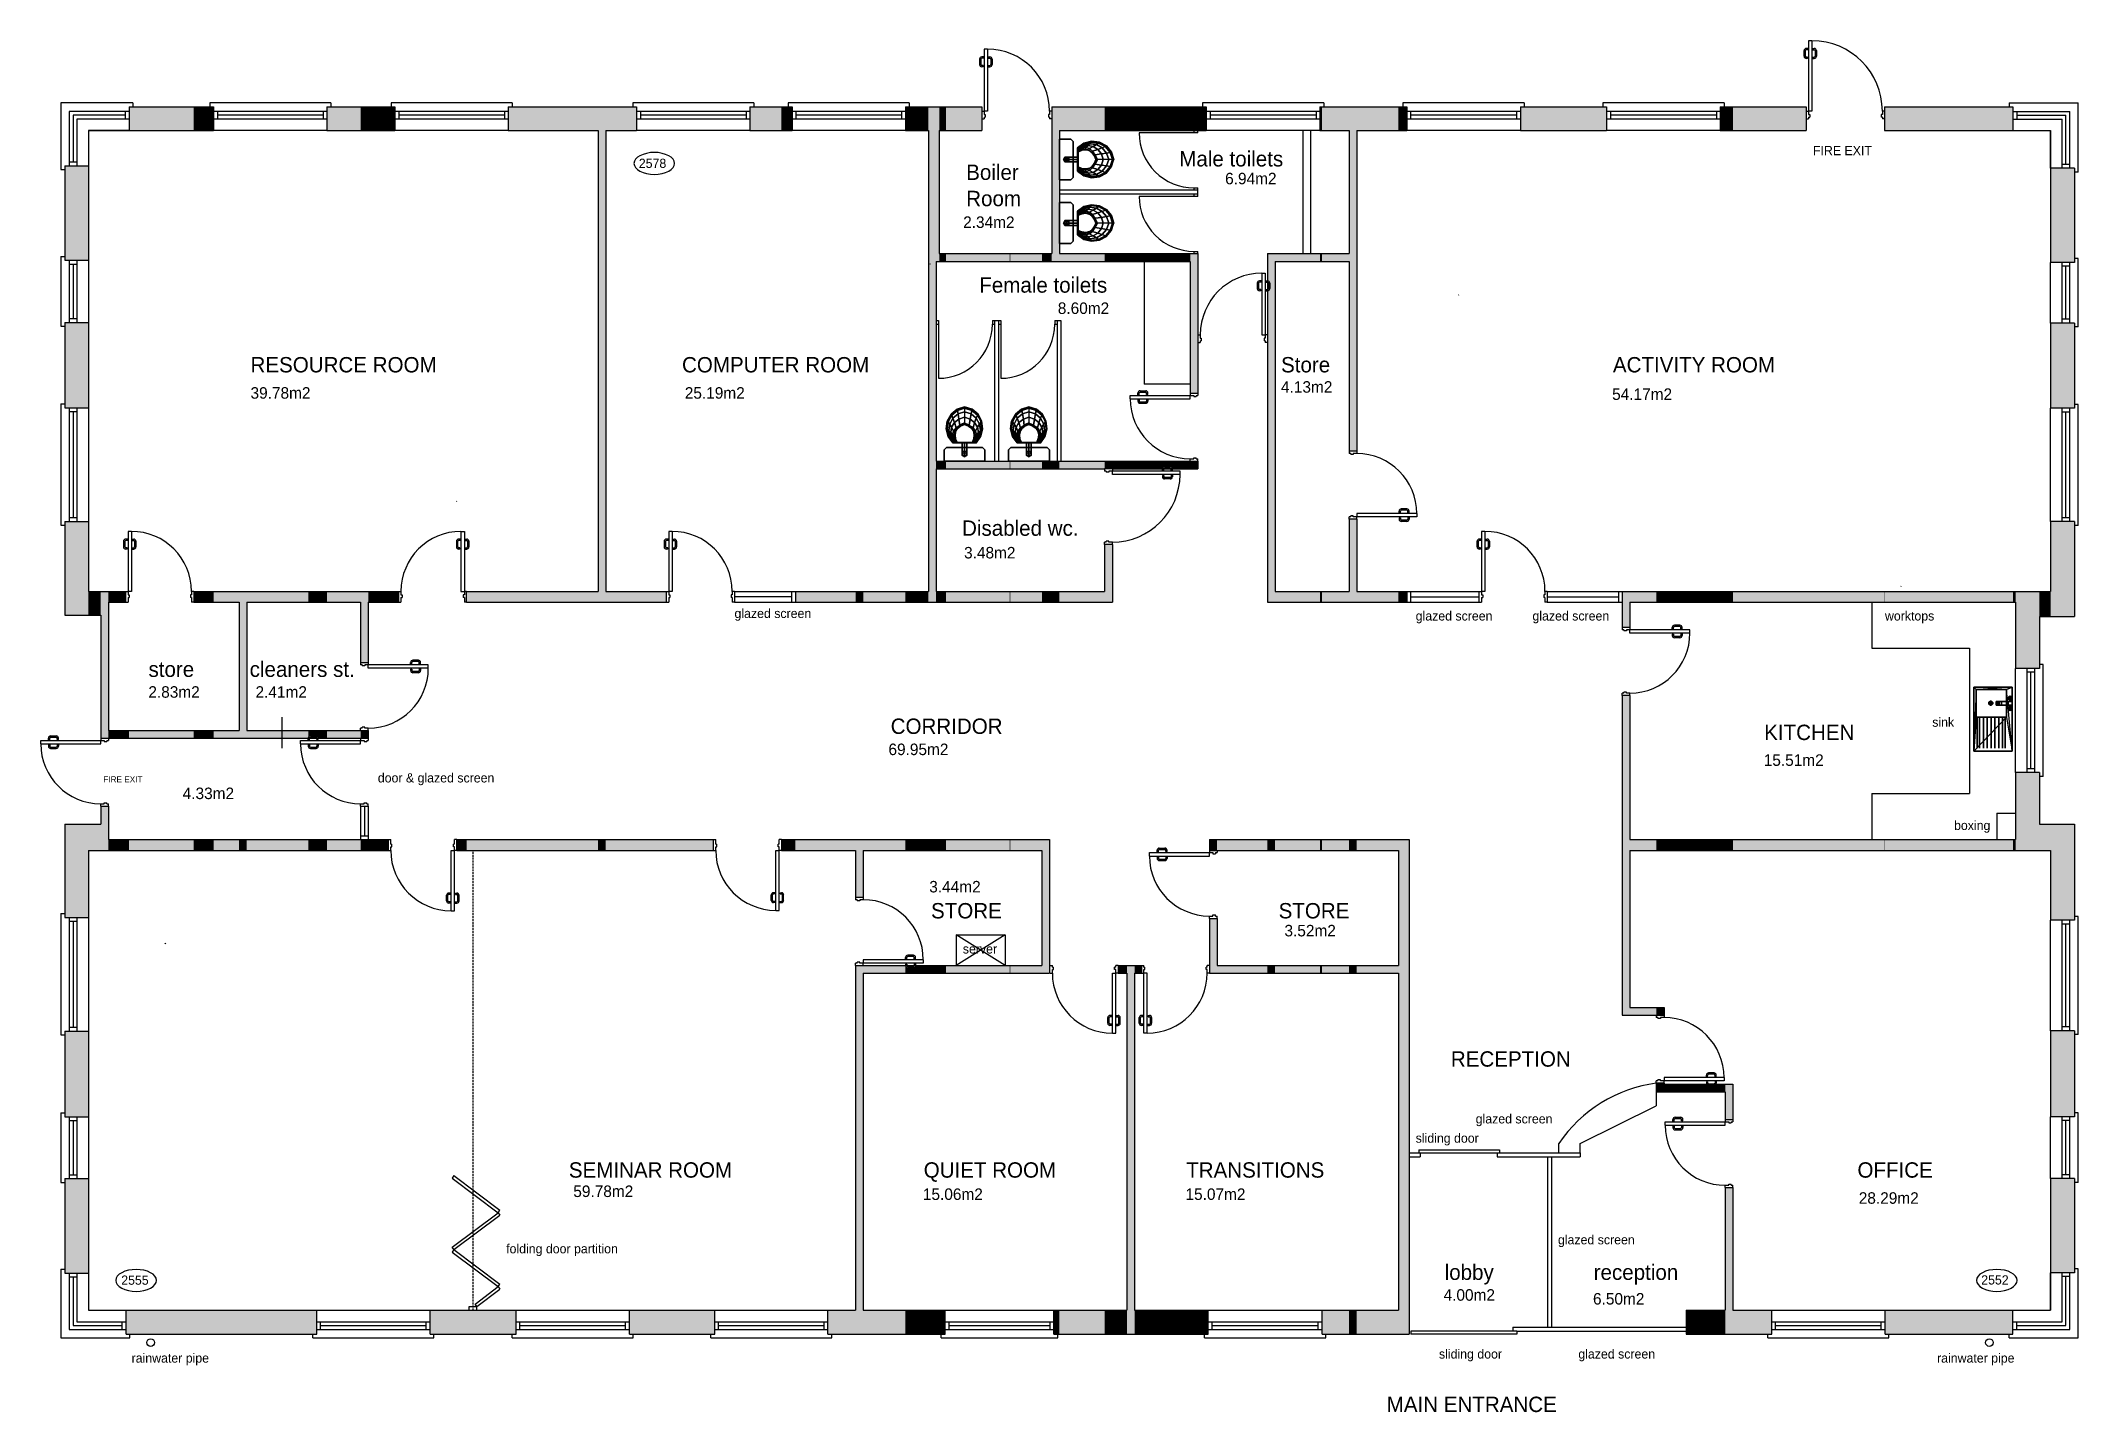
# Model space of a CAD drawing. Extents: x -3138 to 23381, y 5420 to 23275.
import ezdxf

# ---------------------------------------------------------------- set-up
doc = ezdxf.new("R2010")
doc.units = 0
doc.linetypes.add('DASHEDX2', pattern=[38.1, 25.4, -12.7])
doc.layers.get('0').update_dxf_attribs({"linetype": 'CONTINUOUS'})
for name, color, linetype in [('A-DOORS___FRAMES-G', 150, 'CONTINUOUS'), ('A-EXTERNAL_-WALL_G', 7, 'CONTINUOUS'), ('A-INTERNAL_WALL_G', 7, 'CONTINUOUS'), ('A-SANITARYFIXTURE-G', 140, 'CONTINUOUS'), ('A-WINDOW_G', 62, 'CONTINUOUS'), ('AREA', 6, 'CONTINUOUS'), ('CEILING_HEIGHTS', 40, 'CONTINUOUS'), ('KITCHEN_UNITS', 33, 'CONTINUOUS'), ('RAINWATER_PIPES', 5, 'CONTINUOUS'), ('ROOM_TITLES', 7, 'CONTINUOUS'), ('TEXT', 7, 'CONTINUOUS'), ('WALLSHADE', 254, 'CONTINUOUS')]:
    doc.layers.add(name, color=color, linetype=linetype)
doc.styles.add('STYLE2', font='comic.ttf', dxfattribs={"height": 200})

msp = doc.modelspace()

# ---------------------------------------------------------------- texts
at = {"layer": 'AREA', "linetype": 'CONTINUOUS', "style": 'STYLE2'}
for s, p in [('6.94m2', (12277, 21406)), ('2.34m2', (8867, 20838)), ('8.60m2', (10099, 19718)), ('4.13m2', (13004, 18693)), ('39.78m2', (-408, 18615)), ('25.19m2', (5244, 18615)), ('54.17m2', (17314, 18599)), ('3.48m2', (8879, 16535)), ('2.83m2', (-1738, 14722)), ('2.41m2', (-343, 14722)), ('69.95m2', (7895, 13975)), ('15.51m2', (19287, 13835)), ('4.33m2', (-1291, 13402)), ('3.44m2', (8426, 12187)), ('3.52m2', (13049, 11615)), ('59.78m2', (3793, 8222)), ('15.06m2', (8343, 8184)), ('15.07m2', (11761, 8184)), ('28.29m2', (20524, 8134)), ('4.00m2', (15120, 6872)), ('6.50m2', (17065, 6822))]:
    msp.add_text(s, height=150, dxfattribs=at).set_placement(p)
at = {"layer": 'CEILING_HEIGHTS', "linetype": 'CONTINUOUS', "style": 'STYLE2'}
for s, p in [('2578', (4646, 21619)), ('2555', (-2091, 7080)), ('2552', (22118, 7083))]:
    msp.add_text(s, height=120, dxfattribs=at).set_placement(p)
at = {"layer": 'ROOM_TITLES', "linetype": 'CONTINUOUS', "style": 'STYLE2'}
for s, p in [('Male toilets', (11680, 21638, 0)), ('Boiler', (8907, 21463)), ('Room', (8907, 21121)), ('Female toilets', (9077, 19995, 0)), ('RESOURCE ROOM', (-408, 18957)), ('COMPUTER ROOM', (5208, 18957)), ('Store', (13005, 18957)), ('ACTIVITY ROOM', (17324, 18957)), ('Disabled wc.', (8853, 16830)), ('store', (-1736, 14993)), ('cleaners st.', (-419, 14993)), ('CORRIDOR', (7924, 14251)), ('KITCHEN', (19293, 14171)), ('STORE', (8449, 11849)), ('STORE', (12973, 11849)), ('RECEPTION', (15215, 9919)), ('SEMINAR ROOM', (3735, 8474)), ('QUIET ROOM', (8354, 8474)), ('TRANSITIONS', (11770, 8474)), ('OFFICE', (20507, 8474)), ('lobby', (15134, 7143)), ('reception', (17074, 7143)), ('MAIN ENTRANCE', (14380, 5423))]:
    msp.add_text(s, height=200, dxfattribs=at).set_placement(p)
at = {"layer": 'TEXT', "linetype": 'CONTINUOUS', "style": 'STYLE2'}
for s, height, p in [('FIRE EXIT', 120, (19928, 21785)), ('glazed screen', 120, (5891, 15760)), ('glazed screen', 120, (14757, 15727)), ('glazed screen', 120, (16277, 15727)), ('worktops', 120, (20865, 15727)), ('sink', 120, (21480, 14344)), ('FIRE EXIT', 80, (-2325, 13619)), ('door & glazed screen', 120, (1249, 13619)), ('boxing', 120, (21764, 13000)), ('server', 120, (8863, 11392)), ('glazed screen', 120, (15538, 9180)), ('sliding door', 120, (14757, 8929)), ('glazed screen', 120, (16609, 7606)), ('folding door partition', 120, (2919, 7489)), ('rainwater pipe', 120, (-1956, 6066)), ('sliding door', 120, (15060, 6119)), ('glazed screen', 120, (16874, 6119)), ('rainwater pipe', 120, (21543, 6066))]:
    msp.add_text(s, height=height, dxfattribs=at).set_placement(p)

# ---------------------------------------------------------------- blocks, each defined once
blk = doc.blocks.new('*U13')
at = {"layer": 'WALLSHADE', "linetype": 'CONTINUOUS'}
for points in [[(-1989, 22105), (-1989, 22415), (-1147, 22105)], [(-1147, 22105), (-1989, 22415), (-1147, 22415)], [(-1147, 22105), (-1147, 22415), (-889, 22105)], [(-889, 22105), (-1147, 22415), (-889, 22415)], [(586, 22105), (586, 22415), (1025, 22105)], [(1025, 22105), (586, 22415), (1025, 22415)], [(1025, 22105), (1025, 22415), (1125, 22105)], [(1125, 22105), (1025, 22415), (1125, 22415)], [(1125, 22105), (1125, 22415), (1387, 22105)], [(1387, 22105), (1125, 22415), (1387, 22415)], [(1387, 22105), (1387, 22415), (1471, 22105)], [(1471, 22105), (1387, 22415), (1471, 22415)], [(2946, 22105), (2946, 22415), (4115, 22105)], [(4115, 22105), (2946, 22415), (4115, 22415)], [(4115, 15966), (4115, 22415), (4215, 15966)], [(4215, 15966), (4115, 22415), (4215, 22415)], [(4215, 22105), (4215, 22415), (4616, 22105)], [(4616, 22105), (4215, 22415), (4616, 22415)], [(6091, 22105), (6091, 22415), (6502, 22105)], [(6502, 22105), (6091, 22415), (6502, 22415)], [(6502, 22105), (6502, 22415), (6641, 22105)], [(6641, 22105), (6502, 22415), (6641, 22415)], [(8116, 22105), (8116, 22415), (8118, 22105)], [(8118, 22105), (8116, 22415), (8118, 22415)], [(8118, 22105), (8118, 22415), (8118, 22105)], [(8118, 22105), (8118, 22415), (8118, 22415)], [(8118, 22105), (8118, 22415), (8120, 22105)], [(8120, 22105), (8118, 22415), (8120, 22415)], [(8120, 22105), (8120, 22415), (8122, 22105)], [(8122, 22105), (8120, 22415), (8122, 22415)], [(8122, 22105), (8122, 22415), (8125, 22105)], [(8125, 22105), (8122, 22415), (8125, 22415)], [(8125, 22105), (8125, 22415), (8128, 22105)], [(8128, 22105), (8125, 22415), (8128, 22415)], [(8128, 22105), (8128, 22415), (8132, 22105)], [(8132, 22105), (8128, 22415), (8132, 22415)], [(8132, 22105), (8132, 22415), (8137, 22105)], [(8137, 22105), (8132, 22415), (8137, 22415)], [(8137, 22105), (8137, 22415), (8142, 22105)], [(8142, 22105), (8137, 22415), (8142, 22415)], [(8142, 22105), (8142, 22415), (8147, 22105)], [(8147, 22105), (8142, 22415), (8147, 22415)], [(8147, 22105), (8147, 22415), (8219, 22105)], [(8219, 22105), (8147, 22415), (8219, 22415)], [(8219, 22105), (8219, 22415), (8224, 22105)], [(8224, 22105), (8219, 22415), (8224, 22415)], [(8224, 22105), (8224, 22415), (8229, 22105)], [(8229, 22105), (8224, 22415), (8229, 22415)], [(8229, 22105), (8229, 22415), (8233, 22105)], [(8233, 22105), (8229, 22415), (8233, 22415)], [(8233, 22105), (8233, 22415), (8237, 22105)], [(8237, 22105), (8233, 22415), (8237, 22415)], [(8237, 22105), (8237, 22415), (8241, 22105)], [(8241, 22105), (8237, 22415), (8241, 22415)], [(8241, 22105), (8241, 22415), (8244, 22105)], [(8244, 22105), (8241, 22415), (8244, 22415)], [(8244, 22105), (8244, 22415), (8246, 22105)], [(8246, 22105), (8244, 22415), (8246, 22415)], [(8246, 22105), (8246, 22415), (8247, 22105)], [(8247, 22105), (8246, 22415), (8247, 22415)], [(8247, 22105), (8247, 22415), (8248, 22105)], [(8248, 22105), (8247, 22415), (8248, 22415)], [(8248, 22105), (8248, 22415), (8415, 22105)], [(8415, 22105), (8248, 22415), (8415, 22415)], [(8415, 15966), (8415, 22415), (8515, 15966)], [(8515, 15966), (8415, 22415), (8515, 22415)], [(8515, 20403), (8515, 22415), (8555, 20403)], [(8555, 20403), (8515, 22415), (8555, 22415)], [(8555, 22105), (8555, 22415), (8633, 22105)], [(8633, 22105), (8555, 22415), (8633, 22415)], [(8633, 22105), (8633, 22415), (8634, 22105)], [(8634, 22105), (8633, 22415), (8634, 22415)], [(8634, 22105), (8634, 22415), (8637, 22105)], [(8637, 22105), (8634, 22415), (8637, 22415)], [(8637, 22105), (8637, 22415), (8641, 22105)], [(8641, 22105), (8637, 22415), (8641, 22415)], [(8641, 22105), (8641, 22415), (8644, 22105)], [(8644, 22105), (8641, 22415), (8644, 22415)], [(8644, 22105), (8644, 22415), (9111, 22105)], [(9111, 22105), (8644, 22415), (9111, 22415)], [(10021, 20403), (10021, 22415), (10048, 20403)], [(10048, 20403), (10021, 22415), (10048, 22415)], [(10048, 20403), (10048, 22415), (10120, 20403)], [(10120, 20403), (10048, 22415), (10120, 22415)], [(10120, 21977), (10120, 22415), (10121, 21981)], [(10121, 21981), (10120, 22415), (10121, 22415)], [(10121, 22105), (10121, 22415), (10709, 22105)], [(10709, 22105), (10121, 22415), (10709, 22415)], [(10709, 22105), (10709, 22415), (10809, 22105)], [(10809, 22105), (10709, 22415), (10809, 22415)], [(10809, 22105), (10809, 22415), (10883, 22105)], [(10883, 22105), (10809, 22415), (10883, 22415)], [(10883, 22105), (10883, 22415), (10998, 22105)], [(10998, 22105), (10883, 22415), (10998, 22415)], [(10998, 22105), (10998, 22415), (11098, 22105)], [(11098, 22105), (10998, 22415), (11098, 22415)], [(11098, 22105), (11098, 22415), (11188, 22105)], [(11188, 22105), (11098, 22415), (11188, 22415)], [(11188, 22105), (11188, 22415), (11460, 22105)], [(11460, 22105), (11188, 22415), (11460, 22415)], [(11460, 22105), (11460, 22415), (11461, 22105)], [(11461, 22105), (11460, 22415), (11461, 22415)], [(11461, 22105), (11461, 22415), (11462, 22105)], [(11462, 22105), (11461, 22415), (11462, 22415)], [(11462, 22105), (11462, 22415), (11464, 22105)], [(11464, 22105), (11462, 22415), (11464, 22415)], [(11464, 22105), (11464, 22415), (11467, 22105)], [(11467, 22105), (11464, 22415), (11467, 22415)], [(11467, 22105), (11467, 22415), (11471, 22105)], [(11471, 22105), (11467, 22415), (11471, 22415)], [(11471, 22105), (11471, 22415), (11475, 22105)], [(11475, 22105), (11471, 22415), (11475, 22415)], [(11475, 22105), (11475, 22415), (11479, 22105)], [(11479, 22105), (11475, 22415), (11479, 22415)], [(11479, 22105), (11479, 22415), (11484, 22105)], [(11484, 22105), (11479, 22415), (11484, 22415)], [(11484, 22105), (11484, 22415), (11489, 22105)], [(11489, 22105), (11484, 22415), (11489, 22415)], [(11489, 22105), (11489, 22415), (11561, 22105)], [(11561, 22105), (11489, 22415), (11561, 22415)], [(11561, 22105), (11561, 22415), (11566, 22105)], [(11566, 22105), (11561, 22415), (11566, 22415)], [(11566, 22105), (11566, 22415), (11571, 22105)], [(11571, 22105), (11566, 22415), (11571, 22415)], [(11571, 22105), (11571, 22415), (11576, 22105)], [(11576, 22105), (11571, 22415), (11576, 22415)], [(11576, 22105), (11576, 22415), (11580, 22105)], [(11580, 22105), (11576, 22415), (11580, 22415)], [(11580, 22105), (11580, 22415), (11583, 22105)], [(11583, 22105), (11580, 22415), (11583, 22415)], [(11583, 22105), (11583, 22415), (11586, 22105)], [(11586, 22105), (11583, 22415), (11586, 22415)], [(11586, 22105), (11586, 22415), (11588, 22105)], [(11588, 22105), (11586, 22415), (11588, 22415)], [(11588, 22105), (11588, 22415), (11589, 22105)], [(11589, 22105), (11588, 22415), (11589, 22415)], [(11589, 22105), (11589, 22415), (11590, 22105)], [(11590, 22105), (11589, 22415), (11590, 22415)], [(11590, 22105), (11590, 22415), (11823, 22105)], [(11823, 22105), (11590, 22415), (11823, 22415)], [(11823, 22105), (11823, 22415), (11923, 22105)], [(11923, 22105), (11823, 22415), (11923, 22415)], [(11923, 22105), (11923, 22415), (12031, 22105)], [(12031, 22105), (11923, 22415), (12031, 22415)], [(13511, 22105), (13511, 22415), (13538, 22105)], [(13538, 22105), (13511, 22415), (13538, 22415)], [(13538, 22105), (13538, 22415), (13890, 22105)], [(13890, 22105), (13538, 22415), (13890, 22415)], [(13890, 17931), (13890, 22415), (13990, 17931)], [(13990, 17931), (13890, 22415), (13990, 22415)], [(13990, 22105), (13990, 22415), (14532, 22105)], [(14532, 22105), (13990, 22415), (14532, 22415)], [(14532, 22105), (14532, 22415), (14640, 22105)], [(14640, 22105), (14532, 22415), (14640, 22415)], [(14640, 22105), (14640, 22415), (14641, 22105)], [(14641, 22105), (14640, 22415), (14641, 22415)], [(16121, 22105), (16121, 22415), (17241, 22105)], [(17241, 22105), (16121, 22415), (17241, 22415)], [(18721, 22105), (18721, 22415), (18786, 22105)], [(18786, 22105), (18721, 22415), (18786, 22415)], [(18786, 22105), (18786, 22415), (18886, 22105)], [(18886, 22105), (18786, 22415), (18886, 22415)], [(18886, 22105), (18886, 22415), (19391, 22105)], [(19391, 22105), (18886, 22415), (19391, 22415)], [(19391, 22105), (19391, 22415), (19841, 22105)], [(19841, 22105), (19391, 22415), (19841, 22415)], [(20861, 22105), (20861, 22415), (20866, 22105)], [(20866, 22105), (20861, 22415), (20866, 22415)], [(20866, 22105), (20866, 22415), (22531, 22105)], [(22531, 22105), (20866, 22415), (22531, 22415)], [(10120, 21150), (10120, 21974), (10121, 21154)], [(10121, 21154), (10120, 21974), (10121, 21970)], [(-2827, 20417), (-2827, 21647), (-2517, 20417)], [(-2517, 20417), (-2827, 21647), (-2517, 21647)], [(23021, 20390), (23021, 21615), (23331, 20390)], [(23331, 20390), (23021, 21615), (23331, 21615)], [(10120, 20403), (10120, 21147), (10121, 20403)], [(10121, 20403), (10120, 21147), (10121, 21143)], [(8555, 20403), (8555, 20503), (8633, 20403)], [(8633, 20403), (8555, 20503), (8633, 20503)], [(8633, 20403), (8633, 20503), (8634, 20403)], [(8634, 20403), (8633, 20503), (8634, 20503)], [(8634, 20403), (8634, 20503), (8637, 20403)], [(8637, 20403), (8634, 20503), (8637, 20503)], [(8637, 20403), (8637, 20503), (8641, 20403)], [(8641, 20403), (8637, 20503), (8641, 20503)], [(8641, 20403), (8641, 20503), (8644, 20403)], [(8644, 20403), (8641, 20503), (8644, 20503)], [(8644, 20403), (8644, 20503), (9111, 20403)], [(9111, 20403), (8644, 20503), (9111, 20503)], [(9111, 20403), (9111, 20503), (9472, 20403)], [(9472, 20403), (9111, 20503), (9472, 20503)], [(9472, 20403), (9472, 20503), (9475, 20403)], [(9475, 20403), (9472, 20503), (9475, 20503)], [(9475, 20403), (9475, 20503), (9479, 20403)], [(9479, 20403), (9475, 20503), (9479, 20503)], [(9479, 20403), (9479, 20503), (9482, 20403)], [(9482, 20403), (9479, 20503), (9482, 20503)], [(9482, 20403), (9482, 20503), (9892, 20403)], [(9892, 20403), (9482, 20503), (9892, 20503)], [(9892, 20403), (9892, 20503), (9992, 20403)], [(9992, 20403), (9892, 20503), (9992, 20503)], [(9992, 20403), (9992, 20503), (10021, 20403)], [(10021, 20403), (9992, 20503), (10021, 20503)], [(10121, 20403), (10121, 20503), (10709, 20403)], [(10709, 20403), (10121, 20503), (10709, 20503)], [(10709, 20403), (10709, 20503), (10809, 20403)], [(10809, 20403), (10709, 20503), (10809, 20503)], [(10809, 20403), (10809, 20503), (10883, 20403)], [(10883, 20403), (10809, 20503), (10883, 20503)], [(10883, 20403), (10883, 20503), (10998, 20403)], [(10998, 20403), (10883, 20503), (10998, 20503)], [(10998, 20403), (10998, 20503), (11098, 20403)], [(11098, 20403), (10998, 20503), (11098, 20503)], [(11098, 20403), (11098, 20503), (11188, 20403)], [(11188, 20403), (11098, 20503), (11188, 20503)], [(11188, 20403), (11188, 20503), (11460, 20403)], [(11460, 20403), (11188, 20503), (11460, 20503)], [(11460, 20403), (11460, 20503), (11461, 20403)], [(11461, 20403), (11460, 20503), (11461, 20503)], [(11461, 20403), (11461, 20503), (11462, 20403)], [(11462, 20403), (11461, 20503), (11462, 20503)], [(11462, 20403), (11462, 20503), (11464, 20403)], [(11464, 20403), (11462, 20503), (11464, 20503)], [(11464, 20403), (11464, 20503), (11467, 20403)], [(11467, 20403), (11464, 20503), (11467, 20503)], [(11467, 20403), (11467, 20503), (11471, 20403)], [(11471, 20403), (11467, 20503), (11471, 20503)], [(11471, 20403), (11471, 20503), (11475, 20403)], [(11475, 20403), (11471, 20503), (11475, 20503)], [(11475, 20403), (11475, 20503), (11479, 20403)], [(11479, 20403), (11475, 20503), (11479, 20503)], [(11479, 20403), (11479, 20503), (11484, 20403)], [(11484, 20403), (11479, 20503), (11484, 20503)], [(11484, 20403), (11484, 20503), (11489, 20403)], [(11489, 20403), (11484, 20503), (11489, 20503)], [(11489, 20403), (11489, 20503), (11561, 20403)], [(11561, 20403), (11489, 20503), (11561, 20503)], [(11561, 20403), (11561, 20503), (11566, 20403)], [(11566, 20403), (11561, 20503), (11566, 20503)], [(11566, 20403), (11566, 20503), (11571, 20403)], [(11571, 20403), (11566, 20503), (11571, 20503)], [(11571, 20403), (11571, 20503), (11576, 20403)], [(11576, 20403), (11571, 20503), (11576, 20503)], [(11576, 20403), (11576, 20503), (11580, 20403)], [(11580, 20403), (11576, 20503), (11580, 20503)], [(11580, 20403), (11580, 20503), (11583, 20403)], [(11583, 20403), (11580, 20503), (11583, 20503)], [(11583, 20403), (11583, 20503), (11586, 20403)], [(11586, 20403), (11583, 20503), (11586, 20503)], [(11586, 20403), (11586, 20503), (11588, 20403)], [(11588, 20403), (11586, 20503), (11588, 20503)], [(11588, 20403), (11588, 20503), (11589, 20403)], [(11589, 20403), (11588, 20503), (11589, 20503)], [(11589, 20403), (11589, 20503), (11590, 20403)], [(11590, 20403), (11589, 20503), (11590, 20503)], [(11590, 20403), (11590, 20503), (11823, 20403)], [(11823, 20403), (11590, 20503), (11823, 20503)], [(11823, 18688), (11823, 20503), (11923, 18688)], [(11923, 18688), (11823, 20503), (11923, 20503)], [(12828, 20149), (12828, 20503), (12829, 20149)], [(12829, 20149), (12828, 20503), (12829, 20503)], [(12829, 20149), (12829, 20503), (12834, 20149)], [(12834, 20149), (12829, 20503), (12834, 20503)], [(12834, 20149), (12834, 20503), (12839, 20147)], [(12839, 20147), (12834, 20503), (12839, 20503)], [(12839, 20147), (12839, 20503), (12843, 20145)], [(12843, 20145), (12839, 20503), (12843, 20503)], [(12843, 20145), (12843, 20503), (12847, 20142)], [(12847, 20142), (12843, 20503), (12847, 20503)], [(12847, 20142), (12847, 20503), (12851, 20139)], [(12851, 20139), (12847, 20503), (12851, 20503)], [(12851, 20139), (12851, 20503), (12853, 20135)], [(12853, 20135), (12851, 20503), (12853, 20503)], [(12853, 20135), (12853, 20503), (12856, 20130)], [(12856, 20130), (12853, 20503), (12856, 20503)], [(12856, 20130), (12856, 20503), (12857, 20125)], [(12857, 20125), (12856, 20503), (12857, 20503)], [(12857, 20125), (12857, 20503), (12857, 20120)], [(12857, 20120), (12857, 20503), (12857, 20503)], [(12857, 15966), (12857, 20503), (12928, 15966)], [(12928, 15966), (12857, 20503), (12928, 20503)], [(12928, 20403), (12928, 20503), (13511, 20403)], [(13511, 20403), (12928, 20503), (13511, 20503)], [(13511, 20403), (13511, 20503), (13538, 20403)], [(13538, 20403), (13511, 20503), (13538, 20503)], [(13538, 20403), (13538, 20503), (13890, 20403)], [(13890, 20403), (13538, 20503), (13890, 20503)], [(12828, 15966), (12828, 20019), (12829, 15966)], [(12829, 15966), (12828, 20019), (12829, 20019)], [(12834, 15966), (12829, 20019), (12834, 20020)], [(12829, 15966), (12829, 20019), (12834, 15966)], [(12839, 15966), (12834, 20020), (12839, 20021)], [(12834, 15966), (12834, 20020), (12839, 15966)], [(12843, 15966), (12839, 20021), (12843, 20023)], [(12839, 15966), (12839, 20021), (12843, 15966)], [(12847, 15966), (12843, 20023), (12847, 20026)], [(12843, 15966), (12843, 20023), (12847, 15966)], [(12851, 15966), (12847, 20026), (12851, 20030)], [(12847, 15966), (12847, 20026), (12851, 15966)], [(12853, 15966), (12851, 20030), (12853, 20034)], [(12851, 15966), (12851, 20030), (12853, 15966)], [(12856, 15966), (12853, 20034), (12856, 20038)], [(12853, 15966), (12853, 20034), (12856, 15966)], [(12857, 15966), (12856, 20038), (12857, 20043)], [(12856, 15966), (12856, 20038), (12857, 15966)], [(12857, 15966), (12857, 20043), (12857, 20048)], [(12857, 15966), (12857, 20043), (12857, 15966)], [(-2827, 18497), (-2827, 19607), (-2517, 18497)], [(-2517, 18497), (-2827, 19607), (-2517, 19607)], [(23021, 18490), (23021, 19600), (23331, 18490)], [(23331, 18490), (23021, 19600), (23331, 19600)], [(8515, 17703), (8515, 17803), (8555, 17703)], [(8555, 17703), (8515, 17803), (8555, 17803)], [(8555, 17703), (8555, 17803), (8633, 17703)], [(8633, 17703), (8555, 17803), (8633, 17803)], [(8633, 17703), (8633, 17803), (8634, 17703)], [(8634, 17703), (8633, 17803), (8634, 17803)], [(8634, 17703), (8634, 17803), (8637, 17703)], [(8637, 17703), (8634, 17803), (8637, 17802)], [(8637, 17703), (8637, 17802), (8641, 17703)], [(8641, 17703), (8637, 17802), (8641, 17802)], [(8644, 17703), (8641, 17802), (8644, 17803)], [(8641, 17703), (8641, 17802), (8644, 17703)], [(8644, 17703), (8644, 17803), (9111, 17703)], [(9111, 17703), (8644, 17803), (9111, 17803)], [(9111, 17703), (9111, 17803), (9472, 17703)], [(9472, 17703), (9111, 17803), (9472, 17803)], [(9472, 17703), (9472, 17803), (9475, 17703)], [(9475, 17703), (9472, 17803), (9475, 17802)], [(9475, 17703), (9475, 17802), (9479, 17703)], [(9479, 17703), (9475, 17802), (9479, 17802)], [(9482, 17703), (9479, 17802), (9482, 17803)], [(9479, 17703), (9479, 17802), (9482, 17703)], [(9482, 17703), (9482, 17803), (9892, 17703)], [(9892, 17703), (9482, 17803), (9892, 17803)], [(9892, 17703), (9892, 17803), (9992, 17703)], [(9992, 17703), (9892, 17803), (9992, 17803)], [(9992, 17703), (9992, 17803), (10021, 17703)], [(10021, 17703), (9992, 17803), (10021, 17803)], [(10021, 17703), (10021, 17803), (10048, 17703)], [(10048, 17703), (10021, 17803), (10048, 17803)], [(10048, 17703), (10048, 17803), (10120, 17703)], [(10120, 17703), (10048, 17803), (10120, 17803)], [(10120, 17703), (10120, 17803), (10121, 17703)], [(10121, 17703), (10120, 17803), (10121, 17803)], [(10121, 17703), (10121, 17803), (10709, 17703)], [(10709, 17703), (10121, 17803), (10709, 17803)], [(10709, 17703), (10709, 17803), (10809, 17703)], [(10809, 17703), (10709, 17803), (10809, 17803)], [(10809, 17703), (10809, 17803), (10883, 17703)], [(10883, 17703), (10809, 17803), (10883, 17803)], [(10883, 17703), (10883, 17803), (10998, 17703)], [(10998, 17703), (10883, 17803), (10998, 17803)], [(10998, 17703), (10998, 17803), (11098, 17703)], [(11098, 17703), (10998, 17803), (11098, 17803)], [(11098, 17703), (11098, 17803), (11188, 17703)], [(11188, 17703), (11098, 17803), (11188, 17803)], [(11188, 17703), (11188, 17803), (11460, 17703)], [(11460, 17703), (11188, 17803), (11460, 17803)], [(11460, 17704), (11460, 17803), (11461, 17709)], [(11461, 17709), (11460, 17803), (11461, 17803)], [(11461, 17709), (11461, 17803), (11462, 17714)], [(11462, 17714), (11461, 17803), (11462, 17803)], [(11462, 17714), (11462, 17803), (11464, 17718)], [(11464, 17718), (11462, 17803), (11464, 17803)], [(11464, 17718), (11464, 17803), (11467, 17722)], [(11467, 17722), (11464, 17803), (11467, 17803)], [(11467, 17722), (11467, 17803), (11471, 17726)], [(11471, 17726), (11467, 17803), (11471, 17803)], [(11471, 17726), (11471, 17803), (11475, 17729)], [(11475, 17729), (11471, 17803), (11475, 17803)], [(11475, 17729), (11475, 17803), (11479, 17731)], [(11479, 17731), (11475, 17803), (11479, 17803)], [(11479, 17731), (11479, 17803), (11484, 17732)], [(11484, 17732), (11479, 17803), (11484, 17803)], [(11484, 17732), (11484, 17803), (11489, 17733)], [(11489, 17733), (11484, 17803), (11489, 17803)], [(11489, 17733), (11489, 17803), (11561, 17733)], [(11561, 17733), (11489, 17803), (11561, 17803)], [(11561, 17733), (11561, 17803), (11566, 17732)], [(11566, 17732), (11561, 17803), (11566, 17803)], [(11566, 17732), (11566, 17803), (11571, 17731)], [(11571, 17731), (11566, 17803), (11571, 17803)], [(11571, 17731), (11571, 17803), (11576, 17729)], [(11576, 17729), (11571, 17803), (11576, 17803)], [(11576, 17729), (11576, 17803), (11580, 17726)], [(11580, 17726), (11576, 17803), (11580, 17803)], [(11580, 17726), (11580, 17803), (11583, 17722)], [(11583, 17722), (11580, 17803), (11583, 17803)], [(11583, 17722), (11583, 17803), (11586, 17718)], [(11586, 17718), (11583, 17803), (11586, 17803)], [(11586, 17718), (11586, 17803), (11588, 17714)], [(11588, 17714), (11586, 17803), (11588, 17803)], [(11588, 17714), (11588, 17803), (11589, 17709)], [(11589, 17709), (11588, 17803), (11589, 17803)], [(11589, 17709), (11589, 17803), (11590, 17704)], [(11590, 17704), (11589, 17803), (11590, 17803)], [(11590, 17703), (11590, 17803), (11823, 17703)], [(11823, 17703), (11590, 17803), (11823, 17803)], [(11823, 17703), (11823, 17803), (11923, 17703)], [(11923, 17703), (11823, 17803), (11923, 17803)], [(-2827, 15797), (-2827, 17017), (-2517, 15797)], [(-2517, 15797), (-2827, 17017), (-2517, 17017)], [(13890, 15966), (13890, 17046), (13990, 15966)], [(13990, 15966), (13890, 17046), (13990, 17046)], [(23021, 15779), (23021, 17015), (23331, 15779)], [(23331, 15779), (23021, 17015), (23331, 17015)], [(10709, 15966), (10709, 16718), (10809, 15966)], [(10809, 15966), (10709, 16718), (10809, 16718)], [(-2517, 15797), (-2517, 16106), (-2357, 15797)], [(-2357, 15797), (-2517, 16106), (-2357, 16106)], [(-2357, 14195), (-2357, 16106), (-2257, 14195)], [(-2257, 14195), (-2357, 16106), (-2257, 16106)], [(-2257, 15966), (-2257, 16106), (-2032, 15966)], [(-2032, 15966), (-2257, 16106), (-2032, 16106)], [(-1147, 15966), (-1147, 16106), (-889, 15966)], [(-889, 15966), (-1147, 16106), (-889, 16106)], [(-889, 15966), (-889, 16106), (-558, 15966)], [(-558, 15966), (-889, 16106), (-558, 16106)], [(-558, 14195), (-558, 16106), (-458, 14195)], [(-458, 14195), (-558, 16106), (-458, 16106)], [(-458, 15966), (-458, 16106), (344, 15966)], [(344, 15966), (-458, 16106), (344, 16106)], [(344, 15966), (344, 16106), (344, 15966)], [(344, 15966), (344, 16106), (344, 16106)], [(344, 15966), (344, 16106), (346, 15966)], [(346, 15966), (344, 16106), (346, 16106)], [(346, 15966), (346, 16106), (348, 15966)], [(348, 15966), (346, 16106), (348, 16106)], [(348, 15966), (348, 16106), (350, 15966)], [(350, 15966), (348, 16106), (350, 16106)], [(350, 15966), (350, 16106), (354, 15966)], [(354, 15966), (350, 16106), (354, 16106)], [(354, 15966), (354, 16106), (358, 15966)], [(358, 15966), (354, 16106), (358, 16106)], [(358, 15966), (358, 16106), (363, 15966)], [(363, 15966), (358, 16106), (363, 16106)], [(363, 15966), (363, 16106), (367, 15966)], [(367, 15966), (363, 16106), (367, 16106)], [(367, 15966), (367, 16106), (372, 15966)], [(372, 15966), (367, 16106), (372, 16106)], [(372, 15966), (372, 16106), (445, 15966)], [(445, 15966), (372, 16106), (445, 16106)], [(445, 15966), (445, 16106), (450, 15966)], [(450, 15966), (445, 16106), (450, 16106)], [(450, 15966), (450, 16106), (455, 15966)], [(455, 15966), (450, 16106), (455, 16106)], [(455, 15966), (455, 16106), (459, 15966)], [(459, 15966), (455, 16106), (459, 16106)], [(459, 15966), (459, 16106), (463, 15966)], [(463, 15966), (459, 16106), (463, 16106)], [(463, 15966), (463, 16106), (467, 15966)], [(467, 15966), (463, 16106), (467, 16106)], [(467, 15966), (467, 16106), (469, 15966)], [(469, 15966), (467, 16106), (469, 16106)], [(469, 15966), (469, 16106), (472, 15966)], [(472, 15966), (469, 16106), (472, 16106)], [(472, 15966), (472, 16106), (473, 15966)], [(473, 15966), (472, 16106), (473, 16106)], [(473, 15966), (473, 16106), (473, 15966)], [(473, 15966), (473, 16106), (473, 16106)], [(473, 15966), (473, 16106), (586, 15966)], [(586, 15966), (473, 16106), (586, 16106)], [(586, 15966), (586, 16106), (1025, 15966)], [(1025, 15966), (586, 16106), (1025, 16106)], [(1025, 15180), (1025, 16106), (1125, 15180)], [(1125, 15180), (1025, 16106), (1125, 16106)], [(1125, 15966), (1125, 16106), (1387, 15966)], [(1387, 15966), (1125, 16106), (1387, 16106)], [(1387, 15966), (1387, 16106), (1471, 15966)], [(1471, 15966), (1387, 16106), (1471, 16106)], [(1471, 15966), (1471, 16106), (1520, 15966)], [(1520, 15966), (1471, 16106), (1520, 16106)], [(2405, 15966), (2405, 16106), (2946, 15966)], [(2946, 15966), (2405, 16106), (2946, 16106)], [(2946, 15966), (2946, 16106), (4115, 15966)], [(4115, 15966), (2946, 16106), (4115, 16106)], [(4215, 15966), (4215, 16106), (4616, 15966)], [(4616, 15966), (4215, 16106), (4616, 16106)], [(4616, 15966), (4616, 16106), (5005, 15966)], [(5005, 15966), (4616, 16106), (5005, 16106)], [(6685, 15966), (6685, 16106), (7108, 15966)], [(7108, 15966), (6685, 16106), (7108, 16106)], [(7108, 15966), (7108, 16106), (7467, 15966)], [(7467, 15966), (7108, 16106), (7467, 16106)], [(7467, 15966), (7467, 16106), (7567, 15966)], [(7567, 15966), (7467, 16106), (7567, 16106)], [(7567, 15966), (7567, 16106), (8116, 15966)], [(8116, 15966), (7567, 16106), (8116, 16106)], [(8116, 15966), (8116, 16106), (8118, 15966)], [(8118, 15966), (8116, 16106), (8118, 16106)], [(8118, 15966), (8118, 16106), (8118, 15966)], [(8118, 15966), (8118, 16106), (8118, 16106)], [(8118, 15966), (8118, 16106), (8120, 15966)], [(8120, 15966), (8118, 16106), (8120, 16106)], [(8120, 15966), (8120, 16106), (8122, 15966)], [(8122, 15966), (8120, 16106), (8122, 16106)], [(8122, 15966), (8122, 16106), (8125, 15966)], [(8125, 15966), (8122, 16106), (8125, 16106)], [(8125, 15966), (8125, 16106), (8128, 15966)], [(8128, 15966), (8125, 16106), (8128, 16106)], [(8128, 15966), (8128, 16106), (8132, 15966)], [(8132, 15966), (8128, 16106), (8132, 16106)], [(8132, 15966), (8132, 16106), (8137, 15966)], [(8137, 15966), (8132, 16106), (8137, 16106)], [(8137, 15966), (8137, 16106), (8142, 15966)], [(8142, 15966), (8137, 16106), (8142, 16106)], [(8142, 15966), (8142, 16106), (8147, 15966)], [(8147, 15966), (8142, 16106), (8147, 16106)], [(8147, 15966), (8147, 16106), (8219, 15966)], [(8219, 15966), (8147, 16106), (8219, 16106)], [(8219, 15966), (8219, 16106), (8224, 15966)], [(8224, 15966), (8219, 16106), (8224, 16106)], [(8224, 15966), (8224, 16106), (8229, 15966)], [(8229, 15966), (8224, 16106), (8229, 16106)], [(8229, 15966), (8229, 16106), (8233, 15966)], [(8233, 15966), (8229, 16106), (8233, 16106)], [(8233, 15966), (8233, 16106), (8237, 15966)], [(8237, 15966), (8233, 16106), (8237, 16106)], [(8237, 15966), (8237, 16106), (8241, 15966)], [(8241, 15966), (8237, 16106), (8241, 16106)], [(8241, 15966), (8241, 16106), (8244, 15966)], [(8244, 15966), (8241, 16106), (8244, 16106)], [(8244, 15966), (8244, 16106), (8246, 15966)], [(8246, 15966), (8244, 16106), (8246, 16106)], [(8246, 15966), (8246, 16106), (8247, 15966)], [(8247, 15966), (8246, 16106), (8247, 16106)], [(8247, 15966), (8247, 16106), (8248, 15966)], [(8248, 15966), (8247, 16106), (8248, 16106)], [(8248, 15966), (8248, 16106), (8415, 15966)], [(8415, 15966), (8248, 16106), (8415, 16106)], [(8515, 15966), (8515, 16106), (8555, 15966)], [(8555, 15966), (8515, 16106), (8555, 16106)], [(8555, 15966), (8555, 16106), (8633, 15966)], [(8633, 15966), (8555, 16106), (8633, 16106)], [(8633, 15966), (8633, 16106), (8634, 15966)], [(8634, 15966), (8633, 16106), (8634, 16106)], [(8634, 15966), (8634, 16106), (8637, 15966)], [(8637, 15966), (8634, 16106), (8637, 16106)], [(8637, 15966), (8637, 16106), (8641, 15966)], [(8641, 15966), (8637, 16106), (8641, 16106)], [(8641, 15966), (8641, 16106), (8644, 15966)], [(8644, 15966), (8641, 16106), (8644, 16106)], [(8644, 15966), (8644, 16106), (9111, 15966)], [(9111, 15966), (8644, 16106), (9111, 16106)], [(9111, 15966), (9111, 16106), (9472, 15966)], [(9472, 15966), (9111, 16106), (9472, 16106)], [(9472, 15966), (9472, 16106), (9475, 15966)], [(9475, 15966), (9472, 16106), (9475, 16106)], [(9475, 15966), (9475, 16106), (9479, 15966)], [(9479, 15966), (9475, 16106), (9479, 16106)], [(9479, 15966), (9479, 16106), (9482, 15966)], [(9482, 15966), (9479, 16106), (9482, 16106)], [(9482, 15966), (9482, 16106), (9892, 15966)], [(9892, 15966), (9482, 16106), (9892, 16106)], [(9892, 15966), (9892, 16106), (9992, 15966)], [(9992, 15966), (9892, 16106), (9992, 16106)], [(9992, 15966), (9992, 16106), (10021, 15966)], [(10021, 15966), (9992, 16106), (10021, 16106)], [(10021, 15966), (10021, 16106), (10048, 15966)], [(10048, 15966), (10021, 16106), (10048, 16106)], [(10048, 15966), (10048, 16106), (10120, 15966)], [(10120, 15966), (10048, 16106), (10120, 16106)], [(10120, 15966), (10120, 16106), (10121, 15966)], [(10121, 15966), (10120, 16106), (10121, 16106)], [(10121, 15966), (10121, 16106), (10709, 15966)], [(10709, 15966), (10121, 16106), (10709, 16106)], [(12928, 15966), (12928, 16106), (13511, 15966)], [(13511, 15966), (12928, 16106), (13511, 16106)], [(13511, 15966), (13511, 16106), (13538, 15966)], [(13538, 15966), (13511, 16106), (13538, 16106)], [(13538, 15966), (13538, 16106), (13890, 15966)], [(13890, 15966), (13538, 16106), (13890, 16106)], [(13990, 15966), (13990, 16106), (14532, 15966)], [(14532, 15966), (13990, 16106), (14532, 16106)], [(14532, 15966), (14532, 16106), (14640, 15966)], [(14640, 15966), (14532, 16106), (14640, 16106)], [(17445, 15636), (17445, 16106), (17545, 15636)], [(17545, 15636), (17445, 16106), (17545, 16106)], [(17545, 15966), (17545, 16106), (17889, 15966)], [(17889, 15966), (17545, 16106), (17889, 16106)], [(17889, 15966), (17889, 16106), (17989, 15966)], [(17989, 15966), (17889, 16106), (17989, 16106)], [(17989, 15966), (17989, 16106), (18276, 15966)], [(18276, 15966), (17989, 16106), (18276, 16106)], [(18276, 15966), (18276, 16106), (18543, 15966)], [(18543, 15966), (18276, 16106), (18543, 16106)], [(18543, 15966), (18543, 16106), (18546, 15966)], [(18546, 15966), (18543, 16106), (18546, 16106)], [(18546, 15966), (18546, 16106), (18549, 15966)], [(18549, 15966), (18546, 16106), (18549, 16106)], [(18549, 15966), (18549, 16106), (18554, 15966)], [(18554, 15966), (18549, 16106), (18554, 16106)], [(18554, 15966), (18554, 16106), (18558, 15966)], [(18558, 15966), (18554, 16106), (18558, 16106)], [(18558, 15966), (18558, 16106), (18563, 15966)], [(18563, 15966), (18558, 16106), (18563, 16106)], [(18563, 15966), (18563, 16106), (18569, 15966)], [(18569, 15966), (18563, 16106), (18569, 16106)], [(18569, 15966), (18569, 16106), (18641, 15966)], [(18641, 15966), (18569, 16106), (18641, 16106)], [(18641, 15966), (18641, 16106), (18646, 15966)], [(18646, 15966), (18641, 16106), (18646, 16106)], [(18646, 15966), (18646, 16106), (18651, 15966)], [(18651, 15966), (18646, 16106), (18651, 16106)], [(18651, 15966), (18651, 16106), (18656, 15966)], [(18656, 15966), (18651, 16106), (18656, 16106)], [(18656, 15966), (18656, 16106), (18660, 15966)], [(18660, 15966), (18656, 16106), (18660, 16106)], [(18660, 15966), (18660, 16106), (18664, 15966)], [(18664, 15966), (18660, 16106), (18664, 16106)], [(18664, 15966), (18664, 16106), (18666, 15966)], [(18666, 15966), (18664, 16106), (18666, 16106)], [(18666, 15966), (18666, 16106), (18721, 15966)], [(18721, 15966), (18666, 16106), (18721, 16106)], [(18721, 15966), (18721, 16106), (18786, 15966)], [(18786, 15966), (18721, 16106), (18786, 16106)], [(18786, 15966), (18786, 16106), (18886, 15966)], [(18886, 15966), (18786, 16106), (18886, 16106)], [(18886, 15966), (18886, 16106), (19391, 15966)], [(19391, 15966), (18886, 16106), (19391, 16106)], [(19391, 15966), (19391, 16106), (19841, 15966)], [(19841, 15966), (19391, 16106), (19841, 16106)], [(19841, 15966), (19841, 16106), (20861, 15966)], [(20861, 15966), (19841, 16106), (20861, 16106)], [(20861, 15966), (20861, 16106), (20866, 15966)], [(20866, 15966), (20861, 16106), (20866, 16106)], [(20866, 15966), (20866, 16106), (22531, 15966)], [(22531, 15966), (20866, 16106), (22531, 16106)], [(22531, 15966), (22531, 16106), (22566, 15966)], [(22566, 15966), (22531, 16106), (22566, 16106)], [(22566, 15104), (22566, 16106), (22876, 15104)], [(22876, 15104), (22566, 16106), (22876, 16106)], [(22876, 15779), (22876, 16106), (23021, 15779)], [(23021, 15779), (22876, 16106), (23021, 16106)], [(17445, 10589), (17445, 14751), (17545, 10589)], [(17545, 10589), (17445, 14751), (17545, 14751)], [(-2257, 14195), (-2257, 14295), (-2032, 14195)], [(-2032, 14195), (-2257, 14295), (-2032, 14295)], [(-2032, 14195), (-2032, 14295), (-1989, 14195)], [(-1989, 14195), (-2032, 14295), (-1989, 14295)], [(-1989, 14195), (-1989, 14295), (-1147, 14195)], [(-1147, 14195), (-1989, 14295), (-1147, 14295)], [(-1147, 14195), (-1147, 14295), (-889, 14195)], [(-889, 14195), (-1147, 14295), (-889, 14295)], [(-889, 14195), (-889, 14295), (-558, 14195)], [(-558, 14195), (-889, 14295), (-558, 14295)], [(-458, 14195), (-458, 14295), (344, 14195)], [(344, 14195), (-458, 14295), (344, 14295)], [(344, 14196), (344, 14295), (344, 14201)], [(344, 14201), (344, 14295), (344, 14295)], [(344, 14201), (344, 14295), (346, 14206)], [(346, 14206), (344, 14295), (346, 14295)], [(346, 14206), (346, 14295), (348, 14210)], [(348, 14210), (346, 14295), (348, 14295)], [(348, 14210), (348, 14295), (350, 14214)], [(350, 14214), (348, 14295), (350, 14295)], [(350, 14214), (350, 14295), (354, 14218)], [(354, 14218), (350, 14295), (354, 14295)], [(354, 14218), (354, 14295), (358, 14221)], [(358, 14221), (354, 14295), (358, 14295)], [(358, 14221), (358, 14295), (363, 14223)], [(363, 14223), (358, 14295), (363, 14295)], [(363, 14223), (363, 14295), (367, 14224)], [(367, 14224), (363, 14295), (367, 14295)], [(367, 14224), (367, 14295), (372, 14225)], [(372, 14225), (367, 14295), (372, 14295)], [(372, 14225), (372, 14295), (445, 14225)], [(445, 14225), (372, 14295), (445, 14295)], [(445, 14225), (445, 14295), (450, 14224)], [(450, 14224), (445, 14295), (450, 14295)], [(450, 14224), (450, 14295), (455, 14223)], [(455, 14223), (450, 14295), (455, 14295)], [(455, 14223), (455, 14295), (459, 14221)], [(459, 14221), (455, 14295), (459, 14295)], [(459, 14221), (459, 14295), (463, 14218)], [(463, 14218), (459, 14295), (463, 14295)], [(463, 14218), (463, 14295), (467, 14214)], [(467, 14214), (463, 14295), (467, 14295)], [(467, 14214), (467, 14295), (469, 14210)], [(469, 14210), (467, 14295), (469, 14295)], [(469, 14210), (469, 14295), (472, 14206)], [(472, 14206), (469, 14295), (472, 14295)], [(472, 14206), (472, 14295), (473, 14201)], [(473, 14201), (472, 14295), (473, 14295)], [(473, 14201), (473, 14295), (473, 14196)], [(473, 14196), (473, 14295), (473, 14295)], [(473, 14195), (473, 14295), (586, 14195)], [(586, 14195), (473, 14295), (586, 14295)], [(586, 14195), (586, 14295), (1025, 14195)], [(1025, 14195), (586, 14295), (1025, 14295)], [(1025, 14195), (1025, 14295), (1125, 14195)], [(1125, 14195), (1025, 14295), (1125, 14295)], [(22566, 12735), (22566, 13747), (22876, 12735)], [(22876, 12735), (22566, 13747), (22876, 13747)], [(-2357, 12735), (-2357, 13310), (-2257, 12735)], [(-2257, 12735), (-2357, 13310), (-2257, 13310)], [(-2827, 11862), (-2827, 13077), (-2517, 11862)], [(-2517, 11862), (-2827, 13077), (-2517, 13077)], [(-2517, 12735), (-2517, 13077), (-2357, 12735)], [(-2357, 12735), (-2517, 13077), (-2357, 13077)], [(22876, 12735), (22876, 13077), (23021, 12735)], [(23021, 12735), (22876, 13077), (23021, 13077)], [(23021, 11825), (23021, 13077), (23331, 11825)], [(23331, 11825), (23021, 13077), (23331, 13077)], [(-2257, 12735), (-2257, 12875), (-2032, 12735)], [(-2032, 12735), (-2257, 12875), (-2032, 12875)], [(-2032, 12735), (-2032, 12875), (-1989, 12735)], [(-1989, 12735), (-2032, 12875), (-1989, 12875)], [(-1989, 12735), (-1989, 12875), (-1147, 12735)], [(-1147, 12735), (-1989, 12875), (-1147, 12875)], [(-1147, 12735), (-1147, 12875), (-889, 12735)], [(-889, 12735), (-1147, 12875), (-889, 12875)], [(-889, 12735), (-889, 12875), (-558, 12735)], [(-558, 12735), (-889, 12875), (-558, 12875)], [(-558, 12735), (-558, 12875), (-458, 12735)], [(-458, 12735), (-558, 12875), (-458, 12875)], [(-458, 12735), (-458, 12875), (344, 12735)], [(344, 12735), (-458, 12875), (344, 12875)], [(344, 12735), (344, 12875), (344, 12735)], [(344, 12735), (344, 12875), (344, 12875)], [(344, 12735), (344, 12875), (346, 12735)], [(346, 12735), (344, 12875), (346, 12875)], [(346, 12735), (346, 12875), (348, 12735)], [(348, 12735), (346, 12875), (348, 12875)], [(348, 12735), (348, 12875), (350, 12735)], [(350, 12735), (348, 12875), (350, 12875)], [(350, 12735), (350, 12875), (354, 12735)], [(354, 12735), (350, 12875), (354, 12875)], [(354, 12735), (354, 12875), (358, 12735)], [(358, 12735), (354, 12875), (358, 12875)], [(358, 12735), (358, 12875), (363, 12735)], [(363, 12735), (358, 12875), (363, 12875)], [(363, 12735), (363, 12875), (367, 12735)], [(367, 12735), (363, 12875), (367, 12875)], [(367, 12735), (367, 12875), (372, 12735)], [(372, 12735), (367, 12875), (372, 12875)], [(372, 12735), (372, 12875), (445, 12735)], [(445, 12735), (372, 12875), (445, 12875)], [(445, 12735), (445, 12875), (450, 12735)], [(450, 12735), (445, 12875), (450, 12875)], [(450, 12735), (450, 12875), (455, 12735)], [(455, 12735), (450, 12875), (455, 12875)], [(455, 12735), (455, 12875), (459, 12735)], [(459, 12735), (455, 12875), (459, 12875)], [(459, 12735), (459, 12875), (463, 12735)], [(463, 12735), (459, 12875), (463, 12875)], [(463, 12735), (463, 12875), (467, 12735)], [(467, 12735), (463, 12875), (467, 12875)], [(467, 12735), (467, 12875), (469, 12735)], [(469, 12735), (467, 12875), (469, 12875)], [(469, 12735), (469, 12875), (472, 12735)], [(472, 12735), (469, 12875), (472, 12875)], [(472, 12735), (472, 12875), (473, 12735)], [(473, 12735), (472, 12875), (473, 12875)], [(473, 12735), (473, 12875), (473, 12735)], [(473, 12735), (473, 12875), (473, 12875)], [(473, 12735), (473, 12875), (586, 12735)], [(586, 12735), (473, 12875), (586, 12875)], [(586, 12735), (586, 12875), (1025, 12735)], [(1025, 12735), (586, 12875), (1025, 12875)], [(1025, 12735), (1025, 12875), (1125, 12735)], [(1125, 12735), (1025, 12875), (1125, 12875)], [(1125, 12735), (1125, 12875), (1387, 12735)], [(1387, 12735), (1125, 12875), (1387, 12875)], [(2277, 12735), (2277, 12875), (2405, 12735)], [(2405, 12735), (2277, 12875), (2405, 12875)], [(2405, 12735), (2405, 12875), (2946, 12735)], [(2946, 12735), (2405, 12875), (2946, 12875)], [(2946, 12735), (2946, 12875), (4115, 12735)], [(4115, 12735), (2946, 12875), (4115, 12875)], [(4115, 12735), (4115, 12875), (4215, 12735)], [(4215, 12735), (4115, 12875), (4215, 12875)], [(4215, 12735), (4215, 12875), (4616, 12735)], [(4616, 12735), (4215, 12875), (4616, 12875)], [(4616, 12735), (4616, 12875), (5005, 12735)], [(5005, 12735), (4616, 12875), (5005, 12875)], [(5005, 12735), (5005, 12875), (5617, 12735)], [(5617, 12735), (5005, 12875), (5617, 12875)], [(6502, 12735), (6502, 12875), (6641, 12735)], [(6641, 12735), (6502, 12875), (6641, 12875)], [(6641, 12735), (6641, 12875), (6685, 12735)], [(6685, 12735), (6641, 12875), (6685, 12875)], [(6685, 12735), (6685, 12875), (7108, 12735)], [(7108, 12735), (6685, 12875), (7108, 12875)], [(7108, 12735), (7108, 12875), (7467, 12735)], [(7467, 12735), (7108, 12875), (7467, 12875)], [(7467, 12122), (7467, 12875), (7567, 12122)], [(7567, 12122), (7467, 12875), (7567, 12875)], [(7567, 12735), (7567, 12875), (8116, 12735)], [(8116, 12735), (7567, 12875), (8116, 12875)], [(8116, 12735), (8116, 12875), (8118, 12735)], [(8118, 12735), (8116, 12875), (8118, 12875)], [(8118, 12735), (8118, 12875), (8118, 12735)], [(8118, 12735), (8118, 12875), (8118, 12875)], [(8118, 12735), (8118, 12875), (8120, 12735)], [(8120, 12735), (8118, 12875), (8120, 12875)], [(8120, 12735), (8120, 12875), (8122, 12735)], [(8122, 12735), (8120, 12875), (8122, 12875)], [(8122, 12735), (8122, 12875), (8125, 12735)], [(8125, 12735), (8122, 12875), (8125, 12875)], [(8125, 12735), (8125, 12875), (8128, 12735)], [(8128, 12735), (8125, 12875), (8128, 12875)], [(8128, 12735), (8128, 12875), (8132, 12735)], [(8132, 12735), (8128, 12875), (8132, 12875)], [(8132, 12735), (8132, 12875), (8137, 12735)], [(8137, 12735), (8132, 12875), (8137, 12875)], [(8137, 12735), (8137, 12875), (8142, 12735)], [(8142, 12735), (8137, 12875), (8142, 12875)], [(8142, 12735), (8142, 12875), (8147, 12735)], [(8147, 12735), (8142, 12875), (8147, 12875)], [(8147, 12735), (8147, 12875), (8219, 12735)], [(8219, 12735), (8147, 12875), (8219, 12875)], [(8219, 12735), (8219, 12875), (8224, 12735)], [(8224, 12735), (8219, 12875), (8224, 12875)], [(8224, 12735), (8224, 12875), (8229, 12735)], [(8229, 12735), (8224, 12875), (8229, 12875)], [(8229, 12735), (8229, 12875), (8233, 12735)], [(8233, 12735), (8229, 12875), (8233, 12875)], [(8233, 12735), (8233, 12875), (8237, 12735)], [(8237, 12735), (8233, 12875), (8237, 12875)], [(8237, 12735), (8237, 12875), (8241, 12735)], [(8241, 12735), (8237, 12875), (8241, 12875)], [(8241, 12735), (8241, 12875), (8244, 12735)], [(8244, 12735), (8241, 12875), (8244, 12875)], [(8244, 12735), (8244, 12875), (8246, 12735)], [(8246, 12735), (8244, 12875), (8246, 12875)], [(8246, 12735), (8246, 12875), (8247, 12735)], [(8247, 12735), (8246, 12875), (8247, 12875)], [(8247, 12735), (8247, 12875), (8248, 12735)], [(8248, 12735), (8247, 12875), (8248, 12875)], [(8248, 12735), (8248, 12875), (8415, 12735)], [(8415, 12735), (8248, 12875), (8415, 12875)], [(8415, 12735), (8415, 12875), (8515, 12735)], [(8515, 12735), (8415, 12875), (8515, 12875)], [(8515, 12735), (8515, 12875), (8555, 12735)], [(8555, 12735), (8515, 12875), (8555, 12875)], [(8555, 12735), (8555, 12875), (8633, 12735)], [(8633, 12735), (8555, 12875), (8633, 12875)], [(8633, 12735), (8633, 12875), (8634, 12735)], [(8634, 12735), (8633, 12875), (8634, 12875)], [(8634, 12735), (8634, 12875), (8637, 12735)], [(8637, 12735), (8634, 12875), (8637, 12875)], [(8637, 12735), (8637, 12875), (8641, 12735)], [(8641, 12735), (8637, 12875), (8641, 12875)], [(8641, 12735), (8641, 12875), (8644, 12735)], [(8644, 12735), (8641, 12875), (8644, 12875)], [(8644, 12735), (8644, 12875), (9111, 12735)], [(9111, 12735), (8644, 12875), (9111, 12875)], [(9111, 12735), (9111, 12875), (9472, 12735)], [(9472, 12735), (9111, 12875), (9472, 12875)], [(9472, 12735), (9472, 12875), (9475, 12735)], [(9475, 12735), (9472, 12875), (9475, 12875)], [(9475, 12735), (9475, 12875), (9479, 12735)], [(9479, 12735), (9475, 12875), (9479, 12875)], [(9479, 12735), (9479, 12875), (9482, 12735)], [(9482, 12735), (9479, 12875), (9482, 12875)], [(9482, 12735), (9482, 12875), (9892, 12735)], [(9892, 12735), (9482, 12875), (9892, 12875)], [(9892, 11137), (9892, 12875), (9992, 11137)], [(9992, 11137), (9892, 12875), (9992, 12875)], [(12072, 12735), (12072, 12875), (12073, 12735)], [(12073, 12735), (12072, 12875), (12073, 12875)], [(12073, 12735), (12073, 12875), (12172, 12735)], [(12172, 12735), (12073, 12875), (12172, 12875)], [(12172, 12735), (12172, 12875), (12828, 12735)], [(12828, 12735), (12172, 12875), (12828, 12875)], [(12828, 12735), (12828, 12875), (12829, 12735)], [(12829, 12735), (12828, 12875), (12829, 12875)], [(12829, 12735), (12829, 12875), (12834, 12735)], [(12834, 12735), (12829, 12875), (12834, 12875)], [(12834, 12735), (12834, 12875), (12839, 12735)], [(12839, 12735), (12834, 12875), (12839, 12875)], [(12839, 12735), (12839, 12875), (12843, 12735)], [(12843, 12735), (12839, 12875), (12843, 12875)], [(12843, 12735), (12843, 12875), (12847, 12735)], [(12847, 12735), (12843, 12875), (12847, 12875)], [(12847, 12735), (12847, 12875), (12851, 12735)], [(12851, 12735), (12847, 12875), (12851, 12875)], [(12851, 12735), (12851, 12875), (12853, 12735)], [(12853, 12735), (12851, 12875), (12853, 12875)], [(12853, 12735), (12853, 12875), (12856, 12735)], [(12856, 12735), (12853, 12875), (12856, 12875)], [(12856, 12735), (12856, 12875), (12857, 12735)], [(12857, 12735), (12856, 12875), (12857, 12875)], [(12857, 12735), (12857, 12875), (12857, 12735)], [(12857, 12735), (12857, 12875), (12857, 12875)], [(12857, 12735), (12857, 12875), (12928, 12735)], [(12928, 12735), (12857, 12875), (12928, 12875)], [(12928, 12735), (12928, 12875), (13511, 12735)], [(13511, 12735), (12928, 12875), (13511, 12875)], [(13511, 12735), (13511, 12875), (13538, 12735)], [(13538, 12735), (13511, 12875), (13538, 12875)], [(13538, 12735), (13538, 12875), (13890, 12735)], [(13890, 12735), (13538, 12875), (13890, 12875)], [(13890, 12735), (13890, 12875), (13990, 12735)], [(13990, 12735), (13890, 12875), (13990, 12875)], [(13990, 12735), (13990, 12875), (14532, 12735)], [(14532, 12735), (13990, 12875), (14532, 12875)], [(14532, 6437), (14532, 12875), (14640, 6437)], [(14640, 6437), (14532, 12875), (14640, 12875)], [(14640, 6437), (14640, 12875), (14641, 6437)], [(14641, 6437), (14640, 12875), (14641, 12875)], [(14641, 6437), (14641, 12875), (14672, 6437)], [(14672, 6437), (14641, 12875), (14672, 12875)], [(17545, 12735), (17545, 12875), (17889, 12735)], [(17889, 12735), (17545, 12875), (17889, 12875)], [(17889, 12735), (17889, 12875), (17989, 12735)], [(17989, 12735), (17889, 12875), (17989, 12875)], [(17989, 12735), (17989, 12875), (18276, 12735)], [(18276, 12735), (17989, 12875), (18276, 12875)], [(18276, 12735), (18276, 12875), (18543, 12735)], [(18543, 12735), (18276, 12875), (18543, 12875)], [(18543, 12735), (18543, 12875), (18546, 12735)], [(18546, 12735), (18543, 12875), (18546, 12875)], [(18546, 12735), (18546, 12875), (18549, 12735)], [(18549, 12735), (18546, 12875), (18549, 12875)], [(18549, 12735), (18549, 12875), (18554, 12735)], [(18554, 12735), (18549, 12875), (18554, 12875)], [(18554, 12735), (18554, 12875), (18558, 12735)], [(18558, 12735), (18554, 12875), (18558, 12875)], [(18558, 12735), (18558, 12875), (18563, 12735)], [(18563, 12735), (18558, 12875), (18563, 12875)], [(18563, 12735), (18563, 12875), (18569, 12735)], [(18569, 12735), (18563, 12875), (18569, 12875)], [(18569, 12735), (18569, 12875), (18641, 12735)], [(18641, 12735), (18569, 12875), (18641, 12875)], [(18641, 12735), (18641, 12875), (18646, 12735)], [(18646, 12735), (18641, 12875), (18646, 12875)], [(18646, 12735), (18646, 12875), (18651, 12735)], [(18651, 12735), (18646, 12875), (18651, 12875)], [(18651, 12735), (18651, 12875), (18656, 12735)], [(18656, 12735), (18651, 12875), (18656, 12875)], [(18656, 12735), (18656, 12875), (18660, 12735)], [(18660, 12735), (18656, 12875), (18660, 12875)], [(18660, 12735), (18660, 12875), (18664, 12735)], [(18664, 12735), (18660, 12875), (18664, 12875)], [(18664, 12735), (18664, 12875), (18666, 12735)], [(18666, 12735), (18664, 12875), (18666, 12875)], [(18666, 12735), (18666, 12875), (18721, 12735)], [(18721, 12735), (18666, 12875), (18721, 12875)], [(18721, 12735), (18721, 12875), (18786, 12735)], [(18786, 12735), (18721, 12875), (18786, 12875)], [(18786, 12735), (18786, 12875), (18886, 12735)], [(18886, 12735), (18786, 12875), (18886, 12875)], [(18886, 12735), (18886, 12875), (19391, 12735)], [(19391, 12735), (18886, 12875), (19391, 12875)], [(19391, 12735), (19391, 12875), (19841, 12735)], [(19841, 12735), (19391, 12875), (19841, 12875)], [(19841, 12735), (19841, 12875), (20861, 12735)], [(20861, 12735), (19841, 12875), (20861, 12875)], [(20861, 12735), (20861, 12875), (20866, 12735)], [(20866, 12735), (20861, 12875), (20866, 12875)], [(20866, 12735), (20866, 12875), (22531, 12735)], [(22531, 12735), (20866, 12875), (22531, 12875)], [(22531, 12735), (22531, 12875), (22566, 12735)], [(22566, 12735), (22531, 12875), (22566, 12875)], [(12072, 11137), (12072, 11850), (12073, 11137)], [(12073, 11137), (12072, 11850), (12073, 11850)], [(12073, 11137), (12073, 11850), (12172, 11137)], [(12172, 11137), (12073, 11850), (12172, 11850)], [(7467, 6437), (7467, 11237), (7567, 6437)], [(7567, 6437), (7467, 11237), (7567, 11237)], [(7567, 11137), (7567, 11237), (8116, 11137)], [(8116, 11137), (7567, 11237), (8116, 11237)], [(8116, 11137), (8116, 11237), (8118, 11137)], [(8118, 11137), (8116, 11237), (8118, 11237)], [(8118, 11137), (8118, 11236), (8118, 11137)], [(8118, 11137), (8118, 11236), (8118, 11231)], [(8118, 11137), (8118, 11231), (8120, 11137)], [(8120, 11137), (8118, 11231), (8120, 11226)], [(8120, 11137), (8120, 11226), (8122, 11137)], [(8122, 11137), (8120, 11226), (8122, 11222)], [(8122, 11137), (8122, 11222), (8125, 11137)], [(8125, 11137), (8122, 11222), (8125, 11218)], [(8125, 11137), (8125, 11218), (8128, 11137)], [(8128, 11137), (8125, 11218), (8128, 11214)], [(8128, 11137), (8128, 11214), (8132, 11137)], [(8132, 11137), (8128, 11214), (8132, 11211)], [(8132, 11137), (8132, 11211), (8137, 11137)], [(8137, 11137), (8132, 11211), (8137, 11209)], [(8137, 11137), (8137, 11209), (8142, 11137)], [(8142, 11137), (8137, 11209), (8142, 11208)], [(8142, 11137), (8142, 11208), (8147, 11137)], [(8147, 11137), (8142, 11208), (8147, 11207)], [(8147, 11137), (8147, 11207), (8219, 11137)], [(8219, 11137), (8147, 11207), (8219, 11207)], [(8224, 11137), (8219, 11207), (8224, 11208)], [(8219, 11137), (8219, 11207), (8224, 11137)], [(8229, 11137), (8224, 11208), (8229, 11209)], [(8224, 11137), (8224, 11208), (8229, 11137)], [(8233, 11137), (8229, 11209), (8233, 11211)], [(8229, 11137), (8229, 11209), (8233, 11137)], [(8237, 11137), (8233, 11211), (8237, 11214)], [(8233, 11137), (8233, 11211), (8237, 11137)], [(8241, 11137), (8237, 11214), (8241, 11218)], [(8237, 11137), (8237, 11214), (8241, 11137)], [(8244, 11137), (8241, 11218), (8244, 11222)], [(8241, 11137), (8241, 11218), (8244, 11137)], [(8246, 11137), (8244, 11222), (8246, 11226)], [(8244, 11137), (8244, 11222), (8246, 11137)], [(8247, 11137), (8246, 11226), (8247, 11231)], [(8246, 11137), (8246, 11226), (8247, 11137)], [(8248, 11137), (8247, 11231), (8248, 11236)], [(8247, 11137), (8247, 11231), (8248, 11137)], [(8248, 11137), (8248, 11237), (8415, 11137)], [(8415, 11137), (8248, 11237), (8415, 11237)], [(8415, 11137), (8415, 11237), (8515, 11137)], [(8515, 11137), (8415, 11237), (8515, 11237)], [(8515, 11137), (8515, 11237), (8555, 11137)], [(8555, 11137), (8515, 11237), (8555, 11237)], [(8555, 11137), (8555, 11237), (8633, 11137)], [(8633, 11137), (8555, 11237), (8633, 11237)], [(8633, 11137), (8633, 11237), (8634, 11137)], [(8634, 11137), (8633, 11237), (8634, 11237)], [(8634, 11137), (8634, 11237), (8637, 11137)], [(8637, 11137), (8634, 11237), (8637, 11237)], [(8637, 11137), (8637, 11237), (8641, 11137)], [(8641, 11137), (8637, 11237), (8641, 11237)], [(8641, 11137), (8641, 11237), (8644, 11137)], [(8644, 11137), (8641, 11237), (8644, 11237)], [(8644, 11137), (8644, 11237), (9111, 11137)], [(9111, 11137), (8644, 11237), (9111, 11237)], [(9111, 11137), (9111, 11237), (9472, 11137)], [(9472, 11137), (9111, 11237), (9472, 11237)], [(9472, 11137), (9472, 11237), (9475, 11137)], [(9475, 11137), (9472, 11237), (9475, 11237)], [(9475, 11137), (9475, 11237), (9479, 11137)], [(9479, 11137), (9475, 11237), (9479, 11237)], [(9479, 11137), (9479, 11237), (9482, 11137)], [(9482, 11137), (9479, 11237), (9482, 11237)], [(9482, 11137), (9482, 11237), (9892, 11137)], [(9892, 11137), (9482, 11237), (9892, 11237)], [(10883, 11137), (10883, 11237), (10998, 11137)], [(10998, 11137), (10883, 11237), (10998, 11237)], [(10998, 6437), (10998, 11237), (11098, 6437)], [(11098, 6437), (10998, 11237), (11098, 11237)], [(11098, 11137), (11098, 11237), (11188, 11137)], [(11188, 11137), (11098, 11237), (11188, 11237)], [(12172, 11137), (12172, 11237), (12828, 11137)], [(12828, 11137), (12172, 11237), (12828, 11237)], [(12828, 11137), (12828, 11237), (12829, 11137)], [(12829, 11137), (12828, 11237), (12829, 11237)], [(12829, 11137), (12829, 11237), (12834, 11137)], [(12834, 11137), (12829, 11237), (12834, 11237)], [(12834, 11137), (12834, 11237), (12839, 11137)], [(12839, 11137), (12834, 11237), (12839, 11237)], [(12839, 11137), (12839, 11237), (12843, 11137)], [(12843, 11137), (12839, 11237), (12843, 11237)], [(12843, 11137), (12843, 11237), (12847, 11137)], [(12847, 11137), (12843, 11237), (12847, 11237)], [(12847, 11137), (12847, 11237), (12851, 11137)], [(12851, 11137), (12847, 11237), (12851, 11237)], [(12851, 11137), (12851, 11237), (12853, 11137)], [(12853, 11137), (12851, 11237), (12853, 11237)], [(12853, 11137), (12853, 11237), (12856, 11137)], [(12856, 11137), (12853, 11237), (12856, 11237)], [(12856, 11137), (12856, 11237), (12857, 11137)], [(12857, 11137), (12856, 11237), (12857, 11237)], [(12857, 11137), (12857, 11237), (12857, 11137)], [(12857, 11137), (12857, 11237), (12857, 11237)], [(12857, 11137), (12857, 11237), (12928, 11137)], [(12928, 11137), (12857, 11237), (12928, 11237)], [(12928, 11137), (12928, 11237), (13511, 11137)], [(13511, 11137), (12928, 11237), (13511, 11237)], [(13511, 11137), (13511, 11237), (13538, 11137)], [(13538, 11137), (13511, 11237), (13538, 11237)], [(13538, 11137), (13538, 11237), (13890, 11137)], [(13890, 11137), (13538, 11237), (13890, 11237)], [(13890, 11137), (13890, 11237), (13990, 11137)], [(13990, 11137), (13890, 11237), (13990, 11237)], [(13990, 11137), (13990, 11237), (14532, 11137)], [(14532, 11137), (13990, 11237), (14532, 11237)], [(17545, 10589), (17545, 10689), (17889, 10589)], [(17889, 10589), (17545, 10689), (17889, 10689)], [(17889, 10589), (17889, 10689), (17989, 10589)], [(17989, 10589), (17889, 10689), (17989, 10689)], [(23021, 9267), (23021, 10387), (23331, 9267)], [(23331, 9267), (23021, 10387), (23331, 10387)], [(17889, 9590), (17889, 9704), (17989, 9590)], [(17989, 9590), (17889, 9704), (17989, 9704)], [(17989, 9590), (17989, 9690), (18276, 9590)], [(18276, 9590), (17989, 9690), (18276, 9690)], [(18276, 9590), (18276, 9690), (18543, 9590)], [(18543, 9590), (18276, 9690), (18543, 9690)], [(18543, 9590), (18543, 9690), (18546, 9590)], [(18546, 9590), (18543, 9690), (18546, 9686)], [(18546, 9590), (18546, 9686), (18549, 9590)], [(18549, 9590), (18546, 9686), (18549, 9682)], [(18549, 9590), (18549, 9682), (18554, 9590)], [(18554, 9590), (18549, 9682), (18554, 9679)], [(18554, 9590), (18554, 9679), (18558, 9590)], [(18558, 9590), (18554, 9679), (18558, 9676)], [(18558, 9590), (18558, 9676), (18563, 9590)], [(18563, 9590), (18558, 9676), (18563, 9675)], [(18563, 9590), (18563, 9675), (18569, 9590)], [(18569, 9590), (18563, 9675), (18569, 9674)], [(18569, 9590), (18569, 9674), (18641, 9590)], [(18641, 9590), (18569, 9674), (18641, 9674)], [(18646, 9590), (18641, 9674), (18646, 9675)], [(18641, 9590), (18641, 9674), (18646, 9590)], [(18651, 9590), (18646, 9675), (18651, 9676)], [(18646, 9590), (18646, 9675), (18651, 9590)], [(18656, 9590), (18651, 9676), (18656, 9679)], [(18651, 9590), (18651, 9676), (18656, 9590)], [(18660, 9590), (18656, 9679), (18660, 9682)], [(18656, 9590), (18656, 9679), (18660, 9590)], [(18664, 9590), (18660, 9682), (18664, 9686)], [(18660, 9590), (18660, 9682), (18664, 9590)], [(18666, 9590), (18664, 9686), (18666, 9690)], [(18664, 9590), (18664, 9686), (18666, 9590)], [(18666, 9590), (18666, 9690), (18721, 9590)], [(18721, 9590), (18666, 9690), (18721, 9690)], [(18721, 9590), (18721, 9690), (18786, 9590)], [(18786, 9590), (18721, 9690), (18786, 9690)], [(18786, 9230), (18786, 9690), (18886, 9230)], [(18886, 9230), (18786, 9690), (18886, 9690)], [(18786, 6437), (18786, 8345), (18886, 6437)], [(18886, 6437), (18786, 8345), (18886, 8345)], [(23021, 7237), (23021, 8462), (23331, 7237)], [(23331, 7237), (23021, 8462), (23331, 8462)], [(7108, 6437), (7108, 6747), (7467, 6437)], [(7467, 6437), (7108, 6747), (7467, 6747)], [(7567, 6437), (7567, 6747), (8116, 6437)], [(8116, 6437), (7567, 6747), (8116, 6747)], [(8116, 6437), (8116, 6747), (8118, 6437)], [(8118, 6437), (8116, 6747), (8118, 6747)], [(8118, 6437), (8118, 6747), (8118, 6437)], [(8118, 6437), (8118, 6747), (8118, 6747)], [(8118, 6437), (8118, 6747), (8120, 6437)], [(8120, 6437), (8118, 6747), (8120, 6747)], [(8120, 6437), (8120, 6747), (8122, 6437)], [(8122, 6437), (8120, 6747), (8122, 6747)], [(8122, 6437), (8122, 6747), (8125, 6437)], [(8125, 6437), (8122, 6747), (8125, 6747)], [(8125, 6437), (8125, 6747), (8128, 6437)], [(8128, 6437), (8125, 6747), (8128, 6747)], [(8128, 6437), (8128, 6747), (8132, 6437)], [(8132, 6437), (8128, 6747), (8132, 6747)], [(8132, 6437), (8132, 6747), (8137, 6437)], [(8137, 6437), (8132, 6747), (8137, 6747)], [(8137, 6437), (8137, 6747), (8142, 6437)], [(8142, 6437), (8137, 6747), (8142, 6747)], [(8142, 6437), (8142, 6747), (8147, 6437)], [(8147, 6437), (8142, 6747), (8147, 6747)], [(8147, 6437), (8147, 6747), (8219, 6437)], [(8219, 6437), (8147, 6747), (8219, 6747)], [(8219, 6437), (8219, 6747), (8224, 6437)], [(8224, 6437), (8219, 6747), (8224, 6747)], [(8224, 6437), (8224, 6747), (8229, 6437)], [(8229, 6437), (8224, 6747), (8229, 6747)], [(8229, 6437), (8229, 6747), (8233, 6437)], [(8233, 6437), (8229, 6747), (8233, 6747)], [(8233, 6437), (8233, 6747), (8237, 6437)], [(8237, 6437), (8233, 6747), (8237, 6747)], [(8237, 6437), (8237, 6747), (8241, 6437)], [(8241, 6437), (8237, 6747), (8241, 6747)], [(8241, 6437), (8241, 6747), (8244, 6437)], [(8244, 6437), (8241, 6747), (8244, 6747)], [(8244, 6437), (8244, 6747), (8246, 6437)], [(8246, 6437), (8244, 6747), (8246, 6747)], [(8246, 6437), (8246, 6747), (8247, 6437)], [(8247, 6437), (8246, 6747), (8247, 6747)], [(8247, 6437), (8247, 6747), (8248, 6437)], [(8248, 6437), (8247, 6747), (8248, 6747)], [(8248, 6437), (8248, 6747), (8415, 6437)], [(8415, 6437), (8248, 6747), (8415, 6747)], [(8415, 6437), (8415, 6747), (8515, 6437)], [(8515, 6437), (8415, 6747), (8515, 6747)], [(8515, 6437), (8515, 6747), (8555, 6437)], [(8555, 6437), (8515, 6747), (8555, 6747)], [(8555, 6437), (8555, 6747), (8633, 6437)], [(8633, 6437), (8555, 6747), (8633, 6747)], [(10048, 6437), (10048, 6747), (10120, 6437)], [(10120, 6437), (10048, 6747), (10120, 6747)], [(10120, 6437), (10120, 6747), (10121, 6437)], [(10121, 6437), (10120, 6747), (10121, 6747)], [(10121, 6437), (10121, 6747), (10709, 6437)], [(10709, 6437), (10121, 6747), (10709, 6747)], [(10709, 6437), (10709, 6747), (10809, 6437)], [(10809, 6437), (10709, 6747), (10809, 6747)], [(10809, 6437), (10809, 6747), (10883, 6437)], [(10883, 6437), (10809, 6747), (10883, 6747)], [(10883, 6437), (10883, 6747), (10998, 6437)], [(10998, 6437), (10883, 6747), (10998, 6747)], [(11098, 6437), (11098, 6747), (11188, 6437)], [(11188, 6437), (11098, 6747), (11188, 6747)], [(11188, 6437), (11188, 6747), (11460, 6437)], [(11460, 6437), (11188, 6747), (11460, 6747)], [(11460, 6437), (11460, 6747), (11461, 6437)], [(11461, 6437), (11460, 6747), (11461, 6747)], [(11461, 6437), (11461, 6747), (11462, 6437)], [(11462, 6437), (11461, 6747), (11462, 6747)], [(11462, 6437), (11462, 6747), (11464, 6437)], [(11464, 6437), (11462, 6747), (11464, 6747)], [(11464, 6437), (11464, 6747), (11467, 6437)], [(11467, 6437), (11464, 6747), (11467, 6747)], [(11467, 6437), (11467, 6747), (11471, 6437)], [(11471, 6437), (11467, 6747), (11471, 6747)], [(11471, 6437), (11471, 6747), (11475, 6437)], [(11475, 6437), (11471, 6747), (11475, 6747)], [(11475, 6437), (11475, 6747), (11479, 6437)], [(11479, 6437), (11475, 6747), (11479, 6747)], [(11479, 6437), (11479, 6747), (11484, 6437)], [(11484, 6437), (11479, 6747), (11484, 6747)], [(11484, 6437), (11484, 6747), (11489, 6437)], [(11489, 6437), (11484, 6747), (11489, 6747)], [(11489, 6437), (11489, 6747), (11561, 6437)], [(11561, 6437), (11489, 6747), (11561, 6747)], [(11561, 6437), (11561, 6747), (11566, 6437)], [(11566, 6437), (11561, 6747), (11566, 6747)], [(11566, 6437), (11566, 6747), (11571, 6437)], [(11571, 6437), (11566, 6747), (11571, 6747)], [(11571, 6437), (11571, 6747), (11576, 6437)], [(11576, 6437), (11571, 6747), (11576, 6747)], [(11576, 6437), (11576, 6747), (11580, 6437)], [(11580, 6437), (11576, 6747), (11580, 6747)], [(11580, 6437), (11580, 6747), (11583, 6437)], [(11583, 6437), (11580, 6747), (11583, 6747)], [(11583, 6437), (11583, 6747), (11586, 6437)], [(11586, 6437), (11583, 6747), (11586, 6747)], [(11586, 6437), (11586, 6747), (11588, 6437)], [(11588, 6437), (11586, 6747), (11588, 6747)], [(11588, 6437), (11588, 6747), (11589, 6437)], [(11589, 6437), (11588, 6747), (11589, 6747)], [(11589, 6437), (11589, 6747), (11590, 6437)], [(11590, 6437), (11589, 6747), (11590, 6747)], [(11590, 6437), (11590, 6747), (11823, 6437)], [(11823, 6437), (11590, 6747), (11823, 6747)], [(11823, 6437), (11823, 6747), (11923, 6437)], [(11923, 6437), (11823, 6747), (11923, 6747)], [(11923, 6437), (11923, 6747), (12031, 6437)], [(12031, 6437), (11923, 6747), (12031, 6747)], [(12031, 6437), (12031, 6747), (12058, 6437)], [(12058, 6437), (12031, 6747), (12058, 6747)], [(13538, 6437), (13538, 6747), (13890, 6437)], [(13890, 6437), (13538, 6747), (13890, 6747)], [(13890, 6437), (13890, 6747), (13990, 6437)], [(13990, 6437), (13890, 6747), (13990, 6747)], [(13990, 6437), (13990, 6747), (14532, 6437)], [(14532, 6437), (13990, 6747), (14532, 6747)], [(18276, 6437), (18276, 6747), (18543, 6437)], [(18543, 6437), (18276, 6747), (18543, 6747)], [(18543, 6437), (18543, 6747), (18546, 6437)], [(18546, 6437), (18543, 6747), (18546, 6747)], [(18546, 6437), (18546, 6747), (18549, 6437)], [(18549, 6437), (18546, 6747), (18549, 6747)], [(18549, 6437), (18549, 6747), (18554, 6437)], [(18554, 6437), (18549, 6747), (18554, 6747)], [(18554, 6437), (18554, 6747), (18558, 6437)], [(18558, 6437), (18554, 6747), (18558, 6747)], [(18558, 6437), (18558, 6747), (18563, 6437)], [(18563, 6437), (18558, 6747), (18563, 6747)], [(18563, 6437), (18563, 6747), (18569, 6437)], [(18569, 6437), (18563, 6747), (18569, 6747)], [(18569, 6437), (18569, 6747), (18641, 6437)], [(18641, 6437), (18569, 6747), (18641, 6747)], [(18641, 6437), (18641, 6747), (18646, 6437)], [(18646, 6437), (18641, 6747), (18646, 6747)], [(18646, 6437), (18646, 6747), (18651, 6437)], [(18651, 6437), (18646, 6747), (18651, 6747)], [(18651, 6437), (18651, 6747), (18656, 6437)], [(18656, 6437), (18651, 6747), (18656, 6747)], [(18656, 6437), (18656, 6747), (18660, 6437)], [(18660, 6437), (18656, 6747), (18660, 6747)], [(18660, 6437), (18660, 6747), (18664, 6437)], [(18664, 6437), (18660, 6747), (18664, 6747)], [(18664, 6437), (18664, 6747), (18666, 6437)], [(18666, 6437), (18664, 6747), (18666, 6747)], [(18666, 6437), (18666, 6747), (18721, 6437)], [(18721, 6437), (18666, 6747), (18721, 6747)], [(18721, 6437), (18721, 6747), (18786, 6437)], [(18786, 6437), (18721, 6747), (18786, 6747)], [(18886, 6437), (18886, 6747), (19391, 6437)], [(19391, 6437), (18886, 6747), (19391, 6747)], [(20866, 6437), (20866, 6747), (22531, 6437)], [(22531, 6437), (20866, 6747), (22531, 6747)]]:
    blk.add_solid(points, dxfattribs=at)
blk = doc.blocks.new('*U14')
at = {"layer": 'WALLSHADE', "linetype": 'CONTINUOUS'}
for points in [[(-2827, 9267), (-2827, 10382), (-2517, 9267)], [(-2517, 9267), (-2827, 10382), (-2517, 10382)], [(-2827, 7232), (-2827, 8462), (-2517, 7232)], [(-2517, 7232), (-2827, 8462), (-2517, 8462)], [(-2027, 6437), (-2027, 6747), (453, 6437)], [(453, 6437), (-2027, 6747), (453, 6747)], [(1928, 6437), (1928, 6747), (3048, 6437)], [(3048, 6437), (1928, 6747), (3048, 6747)], [(4523, 6437), (4523, 6747), (5633, 6437)], [(5633, 6437), (4523, 6747), (5633, 6747)]]:
    blk.add_solid(points, dxfattribs=at)
blk = doc.blocks.new('*X15')
at = {"layer": 'A-SANITARYFIXTURE-G', "color": 140, "linetype": 'CONTINUOUS'}
for points, invisible_edges in [([(10121, 21994, 708), (10268, 21994, 708), (10268, 21464, 708), (10121, 21464, 708)], 2), ([(10121, 21994, 1156), (10121, 21464, 1156), (10268, 21464, 1156), (10268, 21994, 1156)], 4), ([(10298, 21493, 708), (10268, 21464, 708), (10268, 21994, 708), (10298, 21965, 708)], 2), ([(10298, 21493, 1156), (10298, 21965, 1156), (10268, 21994, 1156), (10268, 21464, 1156)], 4), ([(10364, 21585, 507), (10445, 21527, 507), (10445, 21931, 507), (10364, 21873, 507)], 2), ([(10445, 21931, 507), (10445, 21527, 507), (10540, 21503, 507), (10540, 21955, 507)], 5), ([(10540, 21955, 507), (10540, 21503, 507), (10637, 21515, 507), (10637, 21942, 507)], 5), ([(10637, 21515, 507), (10723, 21562, 507), (10723, 21895, 507), (10637, 21942, 507)], 10), ([(10723, 21562, 507), (10786, 21638, 507), (10786, 21820, 507), (10723, 21895, 507)], 10), ([(10786, 21820, 507), (10786, 21638, 507), (10786, 21638, 507), (10816, 21729, 507)], 1)]:
    blk.add_3dface(points, dxfattribs=dict(at, invisible_edges=invisible_edges))
for points in [[(10121, 21464, 708), (10121, 21464, 1156), (10121, 21994, 1156), (10121, 21994, 708)], [(10121, 21994, 708), (10121, 21994, 1156), (10268, 21994, 1156), (10268, 21994, 708)], [(10268, 21994, 708), (10268, 21994, 1156), (10298, 21965, 1156), (10298, 21965, 708)], [(10298, 21965, 708), (10298, 21965, 1156), (10298, 21493, 1156), (10298, 21493, 708)], [(10440, 21942, 472), (10357, 21882, 472), (10364, 21873, 484), (10445, 21931, 484)], [(10357, 21575, 472), (10357, 21882, 472), (10357, 21826), (10357, 21632)], [(10364, 21585, 484), (10364, 21873, 484), (10357, 21882, 472), (10357, 21575, 472)], [(10363, 21826), (10357, 21826), (10357, 21882, 472)], [(10364, 21585, 507), (10364, 21873, 507), (10364, 21873, 484), (10364, 21585, 484)], [(10440, 21942, 472), (10445, 21931, 484), (10540, 21955, 484), (10539, 21967, 472)], [(10539, 21967, 472), (10540, 21955, 484), (10637, 21942, 484), (10641, 21954, 472)], [(10641, 21954, 472), (10637, 21942, 484), (10723, 21895, 484), (10731, 21905, 472)], [(10731, 21905, 472), (10723, 21895, 484), (10786, 21820, 484), (10796, 21826, 472)], [(10796, 21826, 472), (10786, 21820, 484), (10816, 21729, 484), (10829, 21729, 472)], [(10298, 21493, 708), (10298, 21493, 1156), (10268, 21464, 1156), (10268, 21464, 708)], [(10363, 21632), (10357, 21575, 472), (10357, 21575, 472), (10357, 21632)], [(10440, 21516, 472), (10445, 21527, 484), (10364, 21585, 484), (10357, 21575, 472)], [(10539, 21491, 472), (10540, 21503, 484), (10445, 21527, 484), (10440, 21516, 472)], [(10641, 21504, 472), (10637, 21515, 484), (10540, 21503, 484), (10539, 21491, 472)], [(10731, 21553, 472), (10723, 21562, 484), (10637, 21515, 484), (10641, 21504, 472)], [(10796, 21632, 472), (10786, 21638, 484), (10723, 21562, 484), (10731, 21553, 472)], [(10829, 21729, 472), (10816, 21729, 484), (10786, 21638, 484), (10796, 21632, 472)], [(10268, 21464, 708), (10268, 21464, 1156), (10121, 21464, 1156), (10121, 21464, 708)]]:
    blk.add_3dface(points, dxfattribs=at)
mesh = blk.add_polymesh((4, 7), dxfattribs=at)
for k, corner in enumerate([(10244, 21729, 429), (10227, 21759, 429), (10191, 21759, 429), (10174, 21729, 429), (10191, 21698, 429), (10227, 21698, 429), (10244, 21729, 429), (10244, 21729, 429), (10229, 21759, 420), (10198, 21759, 402), (10183, 21729, 393), (10198, 21698, 402), (10229, 21698, 420), (10244, 21729, 429), (10244, 21729, 429), (10236, 21759, 413), (10218, 21759, 383), (10209, 21729, 367), (10218, 21698, 383), (10236, 21698, 413), (10244, 21729, 429), (10244, 21729, 429), (10244, 21759, 411), (10244, 21759, 376), (10244, 21729, 358), (10244, 21698, 376), (10244, 21698, 411), (10244, 21729, 429)]):
    mesh.set_mesh_vertex(divmod(k, 7), corner)
mesh = blk.add_polymesh((2, 7), dxfattribs=at)
for k, corner in enumerate([(10245, 21729, 708), (10227, 21759, 708), (10191, 21759, 708), (10174, 21729, 708), (10191, 21698, 708), (10227, 21698, 708), (10245, 21729, 708), (10245, 21729, 429), (10227, 21759, 429), (10191, 21759, 429), (10174, 21729, 429), (10191, 21698, 429), (10227, 21698, 429), (10245, 21729, 429)]):
    mesh.set_mesh_vertex(divmod(k, 7), corner)
mesh = blk.add_polymesh((2, 7), dxfattribs=at)
for k, corner in enumerate([(10244, 21759, 411), (10244, 21729, 429), (10244, 21698, 411), (10244, 21698, 376), (10244, 21729, 358), (10244, 21759, 376), (10244, 21759, 411), (10358, 21759, 411), (10358, 21729, 429), (10358, 21698, 411), (10358, 21698, 376), (10358, 21729, 358), (10358, 21759, 376), (10358, 21759, 411)]):
    mesh.set_mesh_vertex(divmod(k, 7), corner)
mesh = blk.add_polymesh((7, 7), dxfattribs=at)
for k, corner in enumerate([(10357, 21882, 472), (10440, 21942, 472), (10539, 21967, 472), (10641, 21954, 472), (10731, 21905, 472), (10796, 21826, 472), (10829, 21729, 472), (10358, 21873, 393), (10438, 21930, 392), (10533, 21954, 389), (10630, 21943, 384), (10716, 21897, 380), (10779, 21822, 377), (10810, 21729, 375), (10359, 21863, 315), (10432, 21913, 313), (10517, 21934, 308), (10603, 21922, 302), (10678, 21880, 296), (10734, 21813, 291), (10763, 21729, 289), (10360, 21854, 236), (10423, 21894, 235), (10493, 21909, 232), (10561, 21897, 229), (10621, 21859, 225), (10666, 21801, 223), (10691, 21729, 222), (10361, 21845, 157), (10413, 21875, 159), (10464, 21884, 164), (10511, 21872, 170), (10551, 21839, 177), (10582, 21789, 181), (10601, 21729, 183), (10362, 21835, 79), (10409, 21858, 80), (10458, 21864, 83), (10504, 21851, 87), (10544, 21822, 92), (10574, 21780, 95), (10594, 21729, 96), (10363, 21826), (10411, 21846), (10462, 21851), (10513, 21840), (10559, 21814), (10594, 21776), (10616, 21729)]):
    mesh.set_mesh_vertex(divmod(k, 7), corner)
mesh = blk.add_polymesh((2, 13), dxfattribs=at)
for k, corner in enumerate([(10364, 21585, 507), (10445, 21527, 507), (10540, 21503, 507), (10637, 21515, 507), (10723, 21562, 507), (10786, 21638, 507), (10816, 21729, 507), (10786, 21820, 507), (10723, 21895, 507), (10637, 21942, 507), (10540, 21955, 507), (10445, 21931, 507), (10364, 21873, 507), (10364, 21585, 484), (10445, 21527, 484), (10540, 21503, 484), (10637, 21515, 484), (10723, 21562, 484), (10786, 21638, 484), (10816, 21729, 484), (10786, 21820, 484), (10723, 21895, 484), (10637, 21942, 484), (10540, 21955, 484), (10445, 21931, 484), (10364, 21873, 484)]):
    mesh.set_mesh_vertex(divmod(k, 13), corner)
mesh = blk.add_polymesh((7, 7), dxfattribs=at)
for k, corner in enumerate([(10357, 21575, 472), (10440, 21516, 472), (10539, 21491, 472), (10641, 21504, 472), (10731, 21553, 472), (10796, 21632, 472), (10829, 21729, 472), (10358, 21585, 393), (10438, 21528, 392), (10533, 21503, 389), (10630, 21515, 384), (10716, 21561, 380), (10779, 21636, 377), (10810, 21729, 375), (10359, 21594, 315), (10432, 21544, 313), (10517, 21524, 308), (10603, 21535, 302), (10678, 21578, 296), (10734, 21645, 291), (10763, 21729, 289), (10360, 21604, 236), (10423, 21564, 235), (10493, 21549, 232), (10561, 21561, 229), (10621, 21598, 225), (10666, 21657, 223), (10691, 21729, 222), (10361, 21613, 157), (10413, 21583, 159), (10464, 21573, 164), (10511, 21586, 170), (10551, 21619, 177), (10582, 21668, 181), (10601, 21729, 183), (10362, 21622, 79), (10409, 21600, 80), (10458, 21594, 83), (10504, 21606, 87), (10544, 21635, 92), (10574, 21678, 95), (10594, 21729, 96), (10363, 21632), (10411, 21611), (10462, 21606), (10513, 21617), (10559, 21643), (10594, 21682), (10616, 21729)]):
    mesh.set_mesh_vertex(divmod(k, 7), corner)
blk = doc.blocks.new('*X16')
at = {"layer": 'A-SANITARYFIXTURE-G', "color": 140, "linetype": 'CONTINUOUS'}
for points, invisible_edges in [([(10121, 21167, 708), (10268, 21167, 708), (10268, 20637, 708), (10121, 20637, 708)], 2), ([(10121, 21167, 1156), (10121, 20637, 1156), (10268, 20637, 1156), (10268, 21167, 1156)], 4), ([(10298, 20666, 708), (10268, 20637, 708), (10268, 21167, 708), (10298, 21138, 708)], 2), ([(10298, 20666, 1156), (10298, 21138, 1156), (10268, 21167, 1156), (10268, 20637, 1156)], 4), ([(10364, 20758, 507), (10445, 20700, 507), (10445, 21104, 507), (10364, 21046, 507)], 2), ([(10445, 21104, 507), (10445, 20700, 507), (10540, 20676, 507), (10540, 21128, 507)], 5), ([(10540, 21128, 507), (10540, 20676, 507), (10637, 20688, 507), (10637, 21116, 507)], 5), ([(10637, 20688, 507), (10723, 20736, 507), (10723, 21069, 507), (10637, 21116, 507)], 10), ([(10723, 20736, 507), (10786, 20811, 507), (10786, 20993, 507), (10723, 21069, 507)], 10), ([(10786, 20993, 507), (10786, 20811, 507), (10786, 20811, 507), (10816, 20902, 507)], 1)]:
    blk.add_3dface(points, dxfattribs=dict(at, invisible_edges=invisible_edges))
for points in [[(10121, 20637, 708), (10121, 20637, 1156), (10121, 21167, 1156), (10121, 21167, 708)], [(10121, 21167, 708), (10121, 21167, 1156), (10268, 21167, 1156), (10268, 21167, 708)], [(10268, 21167, 708), (10268, 21167, 1156), (10298, 21138, 1156), (10298, 21138, 708)], [(10298, 21138, 708), (10298, 21138, 1156), (10298, 20666, 1156), (10298, 20666, 708)], [(10440, 21115, 472), (10357, 21055, 472), (10364, 21046, 484), (10445, 21104, 484)], [(10357, 20749, 472), (10357, 21055, 472), (10357, 20999), (10357, 20805)], [(10364, 20758, 484), (10364, 21046, 484), (10357, 21055, 472), (10357, 20749, 472)], [(10363, 20999), (10357, 20999), (10357, 21055, 472)], [(10364, 20758, 507), (10364, 21046, 507), (10364, 21046, 484), (10364, 20758, 484)], [(10440, 21115, 472), (10445, 21104, 484), (10540, 21128, 484), (10539, 21140, 472)], [(10539, 21140, 472), (10540, 21128, 484), (10637, 21116, 484), (10641, 21127, 472)], [(10641, 21127, 472), (10637, 21116, 484), (10723, 21069, 484), (10731, 21078, 472)], [(10731, 21078, 472), (10723, 21069, 484), (10786, 20993, 484), (10796, 20999, 472)], [(10796, 20999, 472), (10786, 20993, 484), (10816, 20902, 484), (10829, 20902, 472)], [(10363, 20805), (10357, 20749, 472), (10357, 20749, 472), (10357, 20805)], [(10440, 20689, 472), (10445, 20700, 484), (10364, 20758, 484), (10357, 20749, 472)], [(10539, 20664, 472), (10540, 20676, 484), (10445, 20700, 484), (10440, 20689, 472)], [(10641, 20677, 472), (10637, 20688, 484), (10540, 20676, 484), (10539, 20664, 472)], [(10731, 20726, 472), (10723, 20736, 484), (10637, 20688, 484), (10641, 20677, 472)], [(10796, 20805, 472), (10786, 20811, 484), (10723, 20736, 484), (10731, 20726, 472)], [(10829, 20902, 472), (10816, 20902, 484), (10786, 20811, 484), (10796, 20805, 472)], [(10268, 20637, 708), (10268, 20637, 1156), (10121, 20637, 1156), (10121, 20637, 708)], [(10298, 20666, 708), (10298, 20666, 1156), (10268, 20637, 1156), (10268, 20637, 708)]]:
    blk.add_3dface(points, dxfattribs=at)
mesh = blk.add_polymesh((7, 7), dxfattribs=at)
for k, corner in enumerate([(10357, 21055, 472), (10440, 21115, 472), (10539, 21140, 472), (10641, 21127, 472), (10731, 21078, 472), (10796, 20999, 472), (10829, 20902, 472), (10358, 21046, 393), (10438, 21103, 392), (10533, 21128, 389), (10630, 21116, 384), (10716, 21070, 380), (10779, 20995, 377), (10810, 20902, 375), (10359, 21037, 315), (10432, 21086, 313), (10517, 21107, 308), (10603, 21095, 302), (10678, 21053, 296), (10734, 20986, 291), (10763, 20902, 289), (10360, 21027, 236), (10423, 21067, 235), (10493, 21082, 232), (10561, 21070, 229), (10621, 21033, 225), (10666, 20974, 223), (10691, 20902, 222), (10361, 21018, 157), (10413, 21048, 159), (10464, 21057, 164), (10511, 21045, 170), (10551, 21012, 177), (10582, 20963, 181), (10601, 20902, 183), (10362, 21008, 79), (10409, 21031, 80), (10458, 21037, 83), (10504, 21024, 87), (10544, 20996, 92), (10574, 20953, 95), (10594, 20902, 96), (10363, 20999), (10411, 21019), (10462, 21024), (10513, 21013), (10559, 20988), (10594, 20949), (10616, 20902)]):
    mesh.set_mesh_vertex(divmod(k, 7), corner)
mesh = blk.add_polymesh((2, 13), dxfattribs=at)
for k, corner in enumerate([(10364, 20758, 507), (10445, 20700, 507), (10540, 20676, 507), (10637, 20688, 507), (10723, 20736, 507), (10786, 20811, 507), (10816, 20902, 507), (10786, 20993, 507), (10723, 21069, 507), (10637, 21116, 507), (10540, 21128, 507), (10445, 21104, 507), (10364, 21046, 507), (10364, 20758, 484), (10445, 20700, 484), (10540, 20676, 484), (10637, 20688, 484), (10723, 20736, 484), (10786, 20811, 484), (10816, 20902, 484), (10786, 20993, 484), (10723, 21069, 484), (10637, 21116, 484), (10540, 21128, 484), (10445, 21104, 484), (10364, 21046, 484)]):
    mesh.set_mesh_vertex(divmod(k, 13), corner)
mesh = blk.add_polymesh((4, 7), dxfattribs=at)
for k, corner in enumerate([(10244, 20902, 429), (10227, 20933, 429), (10191, 20933, 429), (10174, 20902, 429), (10191, 20871, 429), (10227, 20871, 429), (10244, 20902, 429), (10244, 20902, 429), (10229, 20933, 420), (10198, 20933, 402), (10183, 20902, 393), (10198, 20871, 402), (10229, 20871, 420), (10244, 20902, 429), (10244, 20902, 429), (10236, 20933, 413), (10218, 20933, 383), (10209, 20902, 367), (10218, 20871, 383), (10236, 20871, 413), (10244, 20902, 429), (10244, 20902, 429), (10244, 20933, 411), (10244, 20933, 376), (10244, 20902, 358), (10244, 20871, 376), (10244, 20871, 411), (10244, 20902, 429)]):
    mesh.set_mesh_vertex(divmod(k, 7), corner)
mesh = blk.add_polymesh((2, 7), dxfattribs=at)
for k, corner in enumerate([(10245, 20902, 708), (10227, 20933, 708), (10191, 20933, 708), (10174, 20902, 708), (10191, 20871, 708), (10227, 20871, 708), (10245, 20902, 708), (10245, 20902, 429), (10227, 20933, 429), (10191, 20933, 429), (10174, 20902, 429), (10191, 20871, 429), (10227, 20871, 429), (10245, 20902, 429)]):
    mesh.set_mesh_vertex(divmod(k, 7), corner)
mesh = blk.add_polymesh((2, 7), dxfattribs=at)
for k, corner in enumerate([(10244, 20933, 411), (10244, 20902, 429), (10244, 20871, 411), (10244, 20871, 376), (10244, 20902, 358), (10244, 20933, 376), (10244, 20933, 411), (10358, 20933, 411), (10358, 20902, 429), (10358, 20871, 411), (10358, 20871, 376), (10358, 20902, 358), (10358, 20933, 376), (10358, 20933, 411)]):
    mesh.set_mesh_vertex(divmod(k, 7), corner)
mesh = blk.add_polymesh((7, 7), dxfattribs=at)
for k, corner in enumerate([(10357, 20749, 472), (10440, 20689, 472), (10539, 20664, 472), (10641, 20677, 472), (10731, 20726, 472), (10796, 20805, 472), (10829, 20902, 472), (10358, 20758, 393), (10438, 20701, 392), (10533, 20676, 389), (10630, 20688, 384), (10716, 20734, 380), (10779, 20809, 377), (10810, 20902, 375), (10359, 20767, 315), (10432, 20718, 313), (10517, 20697, 308), (10603, 20709, 302), (10678, 20751, 296), (10734, 20818, 291), (10763, 20902, 289), (10360, 20777, 236), (10423, 20737, 235), (10493, 20722, 232), (10561, 20734, 229), (10621, 20771, 225), (10666, 20830, 223), (10691, 20902, 222), (10361, 20786, 157), (10413, 20756, 159), (10464, 20747, 164), (10511, 20759, 170), (10551, 20792, 177), (10582, 20842, 181), (10601, 20902, 183), (10362, 20796, 79), (10409, 20773, 80), (10458, 20767, 83), (10504, 20780, 87), (10544, 20808, 92), (10574, 20851, 95), (10594, 20902, 96), (10363, 20805), (10411, 20785), (10462, 20780), (10513, 20791), (10559, 20817), (10594, 20855), (10616, 20902)]):
    mesh.set_mesh_vertex(divmod(k, 7), corner)
blk = doc.blocks.new('*X17')
at = {"layer": 'A-SANITARYFIXTURE-G', "color": 140, "linetype": 'CONTINUOUS'}
for points in [[(9485, 18222, 472), (9497, 18222, 484), (9510, 18320, 484), (9498, 18323, 472)], [(9498, 18323, 472), (9510, 18320, 484), (9557, 18405, 484), (9548, 18413, 472)], [(9548, 18413, 472), (9557, 18405, 484), (9632, 18468, 484), (9626, 18479, 472)], [(9626, 18479, 472), (9632, 18468, 484), (9723, 18499, 484), (9723, 18511, 472)], [(9723, 18511, 472), (9723, 18499, 484), (9815, 18468, 484), (9821, 18479, 472)], [(9821, 18479, 472), (9815, 18468, 484), (9890, 18405, 484), (9899, 18413, 472)], [(9899, 18413, 472), (9890, 18405, 484), (9937, 18320, 484), (9948, 18323, 472)], [(9948, 18323, 472), (9937, 18320, 484), (9949, 18222, 484), (9961, 18222, 472)], [(9510, 18122, 472), (9521, 18127, 484), (9497, 18222, 484), (9485, 18222, 472)], [(9510, 18122, 472), (9570, 18039, 472), (9580, 18046, 484), (9521, 18127, 484)], [(9867, 18046, 484), (9580, 18046, 484), (9570, 18039, 472), (9877, 18039, 472)], [(9626, 18045), (9626, 18039), (9570, 18039, 472)], [(9877, 18039, 472), (9570, 18039, 472), (9626, 18039), (9820, 18039)], [(9867, 18046, 507), (9580, 18046, 507), (9580, 18046, 484), (9867, 18046, 484)], [(9820, 18045), (9877, 18039, 472), (9877, 18039, 472), (9820, 18039)], [(9936, 18122, 472), (9925, 18127, 484), (9867, 18046, 484), (9877, 18039, 472)], [(9961, 18222, 472), (9949, 18222, 484), (9925, 18127, 484), (9936, 18122, 472)], [(9458, 17951, 708), (9458, 17951, 1156), (9488, 17980, 1156), (9488, 17980, 708)], [(9458, 17803, 708), (9458, 17803, 1156), (9458, 17951, 1156), (9458, 17951, 708)], [(9989, 17803, 708), (9989, 17803, 1156), (9458, 17803, 1156), (9458, 17803, 708)], [(9488, 17980, 708), (9488, 17980, 1156), (9959, 17980, 1156), (9959, 17980, 708)], [(9959, 17980, 708), (9959, 17980, 1156), (9989, 17951, 1156), (9989, 17951, 708)], [(9989, 17951, 708), (9989, 17951, 1156), (9989, 17803, 1156), (9989, 17803, 708)]]:
    blk.add_3dface(points, dxfattribs=at)
for points, invisible_edges in [([(9497, 18222, 507), (9949, 18222, 507), (9937, 18320, 507), (9510, 18320, 507)], 5), ([(9937, 18320, 507), (9890, 18405, 507), (9557, 18405, 507), (9510, 18320, 507)], 10), ([(9890, 18405, 507), (9815, 18468, 507), (9632, 18468, 507), (9557, 18405, 507)], 10), ([(9632, 18468, 507), (9815, 18468, 507), (9815, 18468, 507), (9723, 18499, 507)], 1), ([(9521, 18127, 507), (9925, 18127, 507), (9949, 18222, 507), (9497, 18222, 507)], 5), ([(9867, 18046, 507), (9925, 18127, 507), (9521, 18127, 507), (9580, 18046, 507)], 2), ([(9959, 17980, 708), (9989, 17951, 708), (9458, 17951, 708), (9488, 17980, 708)], 2), ([(9959, 17980, 1156), (9488, 17980, 1156), (9458, 17951, 1156), (9989, 17951, 1156)], 4), ([(9458, 17803, 708), (9458, 17951, 708), (9989, 17951, 708), (9989, 17803, 708)], 2), ([(9458, 17803, 1156), (9989, 17803, 1156), (9989, 17951, 1156), (9458, 17951, 1156)], 4)]:
    blk.add_3dface(points, dxfattribs=dict(at, invisible_edges=invisible_edges))
mesh = blk.add_polymesh((7, 7), dxfattribs=at)
for k, corner in enumerate([(9570, 18039, 472), (9510, 18122, 472), (9485, 18222, 472), (9498, 18323, 472), (9548, 18413, 472), (9626, 18479, 472), (9723, 18511, 472), (9579, 18040, 393), (9522, 18121, 392), (9498, 18216, 389), (9509, 18313, 384), (9556, 18399, 380), (9630, 18461, 377), (9723, 18493, 375), (9589, 18041, 315), (9539, 18114, 313), (9518, 18199, 308), (9530, 18285, 302), (9572, 18361, 296), (9639, 18417, 291), (9723, 18445, 289), (9598, 18042, 236), (9558, 18105, 235), (9543, 18175, 232), (9555, 18244, 229), (9593, 18304, 225), (9651, 18349, 223), (9723, 18374, 222), (9608, 18043, 157), (9577, 18095, 159), (9568, 18146, 164), (9580, 18194, 170), (9613, 18234, 177), (9663, 18264, 181), (9723, 18284, 183), (9617, 18044, 79), (9594, 18092, 80), (9589, 18140, 83), (9601, 18186, 87), (9630, 18226, 92), (9672, 18257, 95), (9723, 18277, 96), (9626, 18045), (9606, 18093), (9601, 18145), (9612, 18196), (9638, 18241), (9676, 18277), (9723, 18299)]):
    mesh.set_mesh_vertex(divmod(k, 7), corner)
mesh = blk.add_polymesh((2, 13), dxfattribs=at)
for k, corner in enumerate([(9867, 18046, 507), (9925, 18127, 507), (9949, 18222, 507), (9937, 18320, 507), (9890, 18405, 507), (9815, 18468, 507), (9723, 18499, 507), (9632, 18468, 507), (9557, 18405, 507), (9510, 18320, 507), (9497, 18222, 507), (9521, 18127, 507), (9580, 18046, 507), (9867, 18046, 484), (9925, 18127, 484), (9949, 18222, 484), (9937, 18320, 484), (9890, 18405, 484), (9815, 18468, 484), (9723, 18499, 484), (9632, 18468, 484), (9557, 18405, 484), (9510, 18320, 484), (9497, 18222, 484), (9521, 18127, 484), (9580, 18046, 484)]):
    mesh.set_mesh_vertex(divmod(k, 13), corner)
mesh = blk.add_polymesh((7, 7), dxfattribs=at)
for k, corner in enumerate([(9877, 18039, 472), (9936, 18122, 472), (9961, 18222, 472), (9948, 18323, 472), (9899, 18413, 472), (9821, 18479, 472), (9723, 18511, 472), (9867, 18040, 393), (9924, 18121, 392), (9949, 18216, 389), (9937, 18313, 384), (9891, 18399, 380), (9816, 18461, 377), (9723, 18493, 375), (9858, 18041, 315), (9908, 18114, 313), (9928, 18199, 308), (9917, 18285, 302), (9875, 18361, 296), (9807, 18417, 291), (9723, 18445, 289), (9849, 18042, 236), (9889, 18105, 235), (9904, 18175, 232), (9892, 18244, 229), (9854, 18304, 225), (9796, 18349, 223), (9723, 18374, 222), (9839, 18043, 157), (9869, 18095, 159), (9879, 18146, 164), (9866, 18194, 170), (9833, 18234, 177), (9784, 18264, 181), (9723, 18284, 183), (9830, 18044, 79), (9853, 18092, 80), (9858, 18140, 83), (9846, 18186, 87), (9817, 18226, 92), (9775, 18257, 95), (9723, 18277, 96), (9820, 18045), (9841, 18093), (9846, 18145), (9835, 18196), (9809, 18241), (9771, 18277), (9723, 18299)]):
    mesh.set_mesh_vertex(divmod(k, 7), corner)
mesh = blk.add_polymesh((2, 7), dxfattribs=at)
for k, corner in enumerate([(9693, 17927, 411), (9723, 17927, 429), (9754, 17927, 411), (9754, 17927, 376), (9723, 17927, 358), (9693, 17927, 376), (9693, 17927, 411), (9693, 18040, 411), (9723, 18040, 429), (9754, 18040, 411), (9754, 18040, 376), (9723, 18040, 358), (9693, 18040, 376), (9693, 18040, 411)]):
    mesh.set_mesh_vertex(divmod(k, 7), corner)
mesh = blk.add_polymesh((4, 7), dxfattribs=at)
for k, corner in enumerate([(9723, 17927, 429), (9693, 17909, 429), (9693, 17874, 429), (9723, 17856, 429), (9754, 17874, 429), (9754, 17909, 429), (9723, 17927, 429), (9723, 17927, 429), (9693, 17912, 420), (9693, 17881, 402), (9723, 17866, 393), (9754, 17881, 402), (9754, 17912, 420), (9723, 17927, 429), (9723, 17927, 429), (9693, 17918, 413), (9693, 17900, 383), (9723, 17891, 367), (9754, 17900, 383), (9754, 17918, 413), (9723, 17927, 429), (9723, 17927, 429), (9693, 17927, 411), (9693, 17927, 376), (9723, 17927, 358), (9754, 17927, 376), (9754, 17927, 411), (9723, 17927, 429)]):
    mesh.set_mesh_vertex(divmod(k, 7), corner)
mesh = blk.add_polymesh((2, 7), dxfattribs=at)
for k, corner in enumerate([(9723, 17927, 708), (9693, 17909, 708), (9693, 17874, 708), (9723, 17856, 708), (9754, 17874, 708), (9754, 17909, 708), (9723, 17927, 708), (9723, 17927, 429), (9693, 17909, 429), (9693, 17874, 429), (9723, 17856, 429), (9754, 17874, 429), (9754, 17909, 429), (9723, 17927, 429)]):
    mesh.set_mesh_vertex(divmod(k, 7), corner)
blk = doc.blocks.new('*X18')
at = {"layer": 'A-SANITARYFIXTURE-G', "color": 140, "linetype": 'CONTINUOUS'}
for points in [[(8648, 18222, 472), (8660, 18222, 484), (8672, 18320, 484), (8661, 18323, 472)], [(8661, 18323, 472), (8672, 18320, 484), (8719, 18405, 484), (8710, 18413, 472)], [(8710, 18413, 472), (8719, 18405, 484), (8794, 18468, 484), (8788, 18479, 472)], [(8788, 18479, 472), (8794, 18468, 484), (8886, 18499, 484), (8886, 18511, 472)], [(8886, 18511, 472), (8886, 18499, 484), (8977, 18468, 484), (8983, 18479, 472)], [(8983, 18479, 472), (8977, 18468, 484), (9052, 18405, 484), (9061, 18413, 472)], [(9061, 18413, 472), (9052, 18405, 484), (9099, 18320, 484), (9111, 18323, 472)], [(9111, 18323, 472), (9099, 18320, 484), (9112, 18222, 484), (9124, 18222, 472)], [(8673, 18122, 472), (8684, 18127, 484), (8660, 18222, 484), (8648, 18222, 472)], [(8673, 18122, 472), (8732, 18039, 472), (8742, 18046, 484), (8684, 18127, 484)], [(9029, 18046, 484), (8742, 18046, 484), (8732, 18039, 472), (9039, 18039, 472)], [(8789, 18045), (8789, 18039), (8732, 18039, 472)], [(9039, 18039, 472), (8732, 18039, 472), (8789, 18039), (8983, 18039)], [(9029, 18046, 507), (8742, 18046, 507), (8742, 18046, 484), (9029, 18046, 484)], [(8983, 18045), (9039, 18039, 472), (9039, 18039, 472), (8983, 18039)], [(9099, 18122, 472), (9088, 18127, 484), (9029, 18046, 484), (9039, 18039, 472)], [(9124, 18222, 472), (9112, 18222, 484), (9088, 18127, 484), (9099, 18122, 472)], [(8620, 17951, 708), (8620, 17951, 1156), (8650, 17980, 1156), (8650, 17980, 708)], [(8620, 17803, 708), (8620, 17803, 1156), (8620, 17951, 1156), (8620, 17951, 708)], [(9151, 17803, 708), (9151, 17803, 1156), (8620, 17803, 1156), (8620, 17803, 708)], [(8650, 17980, 708), (8650, 17980, 1156), (9121, 17980, 1156), (9121, 17980, 708)], [(9121, 17980, 708), (9121, 17980, 1156), (9151, 17951, 1156), (9151, 17951, 708)], [(9151, 17951, 708), (9151, 17951, 1156), (9151, 17803, 1156), (9151, 17803, 708)]]:
    blk.add_3dface(points, dxfattribs=at)
for points, invisible_edges in [([(8660, 18222, 507), (9112, 18222, 507), (9099, 18320, 507), (8672, 18320, 507)], 5), ([(9099, 18320, 507), (9052, 18405, 507), (8719, 18405, 507), (8672, 18320, 507)], 10), ([(9052, 18405, 507), (8977, 18468, 507), (8794, 18468, 507), (8719, 18405, 507)], 10), ([(8794, 18468, 507), (8977, 18468, 507), (8977, 18468, 507), (8886, 18499, 507)], 1), ([(8684, 18127, 507), (9088, 18127, 507), (9112, 18222, 507), (8660, 18222, 507)], 5), ([(9029, 18046, 507), (9088, 18127, 507), (8684, 18127, 507), (8742, 18046, 507)], 2), ([(9121, 17980, 708), (9151, 17951, 708), (8620, 17951, 708), (8650, 17980, 708)], 2), ([(9121, 17980, 1156), (8650, 17980, 1156), (8620, 17951, 1156), (9151, 17951, 1156)], 4), ([(8620, 17803, 708), (8620, 17951, 708), (9151, 17951, 708), (9151, 17803, 708)], 2), ([(8620, 17803, 1156), (9151, 17803, 1156), (9151, 17951, 1156), (8620, 17951, 1156)], 4)]:
    blk.add_3dface(points, dxfattribs=dict(at, invisible_edges=invisible_edges))
mesh = blk.add_polymesh((7, 7), dxfattribs=at)
for k, corner in enumerate([(8732, 18039, 472), (8673, 18122, 472), (8648, 18222, 472), (8661, 18323, 472), (8710, 18413, 472), (8788, 18479, 472), (8886, 18511, 472), (8742, 18040, 393), (8685, 18121, 392), (8660, 18216, 389), (8672, 18313, 384), (8718, 18399, 380), (8793, 18461, 377), (8886, 18493, 375), (8751, 18041, 315), (8701, 18114, 313), (8681, 18199, 308), (8692, 18285, 302), (8734, 18361, 296), (8802, 18417, 291), (8886, 18445, 289), (8760, 18042, 236), (8720, 18105, 235), (8705, 18175, 232), (8717, 18244, 229), (8755, 18304, 225), (8813, 18349, 223), (8886, 18374, 222), (8770, 18043, 157), (8740, 18095, 159), (8730, 18146, 164), (8743, 18194, 170), (8776, 18234, 177), (8825, 18264, 181), (8886, 18284, 183), (8779, 18044, 79), (8756, 18092, 80), (8751, 18140, 83), (8763, 18186, 87), (8792, 18226, 92), (8834, 18257, 95), (8886, 18277, 96), (8789, 18045), (8768, 18093), (8763, 18145), (8774, 18196), (8800, 18241), (8838, 18277), (8886, 18299)]):
    mesh.set_mesh_vertex(divmod(k, 7), corner)
mesh = blk.add_polymesh((2, 13), dxfattribs=at)
for k, corner in enumerate([(9029, 18046, 507), (9088, 18127, 507), (9112, 18222, 507), (9099, 18320, 507), (9052, 18405, 507), (8977, 18468, 507), (8886, 18499, 507), (8794, 18468, 507), (8719, 18405, 507), (8672, 18320, 507), (8660, 18222, 507), (8684, 18127, 507), (8742, 18046, 507), (9029, 18046, 484), (9088, 18127, 484), (9112, 18222, 484), (9099, 18320, 484), (9052, 18405, 484), (8977, 18468, 484), (8886, 18499, 484), (8794, 18468, 484), (8719, 18405, 484), (8672, 18320, 484), (8660, 18222, 484), (8684, 18127, 484), (8742, 18046, 484)]):
    mesh.set_mesh_vertex(divmod(k, 13), corner)
mesh = blk.add_polymesh((7, 7), dxfattribs=at)
for k, corner in enumerate([(9039, 18039, 472), (9099, 18122, 472), (9124, 18222, 472), (9111, 18323, 472), (9061, 18413, 472), (8983, 18479, 472), (8886, 18511, 472), (9030, 18040, 393), (9087, 18121, 392), (9111, 18216, 389), (9100, 18313, 384), (9053, 18399, 380), (8979, 18461, 377), (8886, 18493, 375), (9020, 18041, 315), (9070, 18114, 313), (9091, 18199, 308), (9079, 18285, 302), (9037, 18361, 296), (8970, 18417, 291), (8886, 18445, 289), (9011, 18042, 236), (9051, 18105, 235), (9066, 18175, 232), (9054, 18244, 229), (9016, 18304, 225), (8958, 18349, 223), (8886, 18374, 222), (9001, 18043, 157), (9032, 18095, 159), (9041, 18146, 164), (9029, 18194, 170), (8996, 18234, 177), (8946, 18264, 181), (8886, 18284, 183), (8992, 18044, 79), (9015, 18092, 80), (9020, 18140, 83), (9008, 18186, 87), (8979, 18226, 92), (8937, 18257, 95), (8886, 18277, 96), (8983, 18045), (9003, 18093), (9008, 18145), (8997, 18196), (8971, 18241), (8933, 18277), (8886, 18299)]):
    mesh.set_mesh_vertex(divmod(k, 7), corner)
mesh = blk.add_polymesh((2, 7), dxfattribs=at)
for k, corner in enumerate([(8855, 17927, 411), (8886, 17927, 429), (8916, 17927, 411), (8916, 17927, 376), (8886, 17927, 358), (8855, 17927, 376), (8855, 17927, 411), (8855, 18040, 411), (8886, 18040, 429), (8916, 18040, 411), (8916, 18040, 376), (8886, 18040, 358), (8855, 18040, 376), (8855, 18040, 411)]):
    mesh.set_mesh_vertex(divmod(k, 7), corner)
mesh = blk.add_polymesh((4, 7), dxfattribs=at)
for k, corner in enumerate([(8886, 17927, 429), (8855, 17909, 429), (8855, 17874, 429), (8886, 17856, 429), (8916, 17874, 429), (8916, 17909, 429), (8886, 17927, 429), (8886, 17927, 429), (8855, 17912, 420), (8855, 17881, 402), (8886, 17866, 393), (8916, 17881, 402), (8916, 17912, 420), (8886, 17927, 429), (8886, 17927, 429), (8855, 17918, 413), (8855, 17900, 383), (8886, 17891, 367), (8916, 17900, 383), (8916, 17918, 413), (8886, 17927, 429), (8886, 17927, 429), (8855, 17927, 411), (8855, 17927, 376), (8886, 17927, 358), (8916, 17927, 376), (8916, 17927, 411), (8886, 17927, 429)]):
    mesh.set_mesh_vertex(divmod(k, 7), corner)
mesh = blk.add_polymesh((2, 7), dxfattribs=at)
for k, corner in enumerate([(8886, 17927, 708), (8855, 17909, 708), (8855, 17874, 708), (8886, 17856, 708), (8916, 17874, 708), (8916, 17909, 708), (8886, 17927, 708), (8886, 17927, 429), (8855, 17909, 429), (8855, 17874, 429), (8886, 17856, 429), (8916, 17874, 429), (8916, 17909, 429), (8886, 17927, 429)]):
    mesh.set_mesh_vertex(divmod(k, 7), corner)
blk = doc.blocks.new('*X19')
at = {"layer": 'A-SANITARYFIXTURE-G', "color": 140, "linetype": 'CONTINUOUS'}
for p, q in [((22020, 14858, 5), (22520, 14858, 5)), ((22020, 14026, 5), (22020, 14858, 5)), ((22520, 14858, 5), (22520, 14026, 5)), ((22050, 14828, 5), (22050, 14828, 5)), ((22050, 14828, 5), (22445, 14828, 5)), ((22050, 14468, 5), (22050, 14828, 5)), ((22445, 14828, 5), (22445, 14468, 5)), ((22050, 14468, 5), (22050, 14468, 5)), ((22445, 14468, 5), (22050, 14468, 5)), ((22520, 14026, 5), (22020, 14026, 5)), ((22520, 14026, 5), (22520, 14026, 5))]:
    blk.add_line(p, q, dxfattribs=at)
for points in [[(22242, 14651), (22215, 14651), (22216, 14658)], [(22242, 14651), (22216, 14658), (22215, 14651)], [(22242, 14651), (22216, 14644), (22215, 14651)], [(22242, 14651), (22215, 14651), (22216, 14644)], [(22242, 14651), (22216, 14658), (22219, 14664)], [(22242, 14651), (22219, 14664), (22216, 14658)], [(22242, 14651), (22219, 14638), (22216, 14644)], [(22242, 14651), (22216, 14644), (22219, 14638)], [(22242, 14651), (22219, 14664), (22223, 14669)], [(22242, 14651), (22223, 14669), (22219, 14664)], [(22242, 14651), (22223, 14632), (22219, 14638)], [(22242, 14651), (22219, 14638), (22223, 14632)], [(22242, 14651), (22223, 14669), (22229, 14673)], [(22242, 14651), (22229, 14673), (22223, 14669)], [(22242, 14651), (22229, 14628), (22223, 14632)], [(22242, 14651), (22223, 14632), (22229, 14628)], [(22242, 14651), (22229, 14673), (22235, 14676)], [(22242, 14651), (22235, 14676), (22229, 14673)], [(22242, 14651), (22235, 14625), (22229, 14628)], [(22242, 14651), (22229, 14628), (22235, 14625)], [(22242, 14651), (22235, 14676), (22242, 14677)], [(22242, 14651), (22242, 14677), (22235, 14676)], [(22242, 14651), (22242, 14624), (22235, 14625)], [(22242, 14651), (22235, 14625), (22242, 14624)], [(22242, 14651), (22242, 14677), (22248, 14676)], [(22242, 14651), (22248, 14676), (22242, 14677)], [(22242, 14651), (22248, 14676), (22255, 14673)], [(22242, 14651), (22255, 14673), (22248, 14676)], [(22242, 14651), (22255, 14673), (22260, 14669)], [(22242, 14651), (22260, 14669), (22255, 14673)], [(22242, 14651), (22260, 14669), (22264, 14664)], [(22242, 14651), (22264, 14664), (22260, 14669)], [(22242, 14651), (22264, 14664), (22267, 14658)], [(22242, 14651), (22267, 14658), (22264, 14664)], [(22242, 14651), (22267, 14658), (22268, 14651)], [(22242, 14651), (22268, 14651), (22267, 14658)], [(22242, 14651), (22268, 14651), (22267, 14644)], [(22242, 14651), (22267, 14644), (22264, 14638)], [(22242, 14651), (22264, 14638), (22260, 14632)], [(22242, 14651), (22260, 14632), (22255, 14628)], [(22242, 14651), (22255, 14628), (22248, 14625)], [(22242, 14651), (22248, 14625), (22242, 14624)], [(22242, 14651), (22267, 14644), (22268, 14651)], [(22242, 14651), (22264, 14638), (22267, 14644)], [(22242, 14651), (22260, 14632), (22264, 14638)], [(22242, 14651), (22255, 14628), (22260, 14632)], [(22242, 14651), (22248, 14625), (22255, 14628)], [(22242, 14651), (22242, 14624), (22248, 14625)]]:
    blk.add_lwpolyline(points, dxfattribs=at)
at = {"layer": 'A-SANITARYFIXTURE-G', "color": 140, "linetype": 'CONTINUOUS', "extrusion": (0.991445, -0.130526, 0)}
for points in [[(17432, -180), (17425, -180), (17425, -180), (17432, -180)], [(17425, -180), (17432, -180), (17432, -180), (17425, -180)]]:
    blk.add_lwpolyline(points, dxfattribs=at)
at = {"layer": 'A-SANITARYFIXTURE-G', "color": 140, "linetype": 'CONTINUOUS', "extrusion": (0.991445, 0.130526, 0)}
for points in [[(11626, -180), (11619, -180), (11619, -180), (11626, -180)], [(11619, -180), (11626, -180), (11626, -180), (11619, -180)]]:
    blk.add_lwpolyline(points, dxfattribs=at)
at = {"layer": 'A-SANITARYFIXTURE-G', "color": 140, "linetype": 'CONTINUOUS', "extrusion": (0.92388, -0.382683, 0)}
for points in [[(22050, -180), (22044, -180), (22044, -180), (22050, -180)], [(22044, -180), (22050, -180), (22050, -180), (22044, -180)]]:
    blk.add_lwpolyline(points, dxfattribs=at)
at = {"layer": 'A-SANITARYFIXTURE-G', "color": 140, "linetype": 'CONTINUOUS', "extrusion": (0.92388, 0.382683, 0)}
for points in [[(5027, -180), (5021, -180), (5021, -180), (5027, -180)], [(5021, -180), (5027, -180), (5027, -180), (5021, -180)]]:
    blk.add_lwpolyline(points, dxfattribs=at)
at = {"layer": 'A-SANITARYFIXTURE-G', "color": 140, "linetype": 'CONTINUOUS', "extrusion": (0.793353, -0.608761, 0)}
for points in [[(25166, -180), (25160, -180), (25160, -180), (25166, -180)], [(25160, -180), (25166, -180), (25166, -180), (25160, -180)]]:
    blk.add_lwpolyline(points, dxfattribs=at)
at = {"layer": 'A-SANITARYFIXTURE-G', "color": 140, "linetype": 'CONTINUOUS', "extrusion": (0.793353, 0.608761, 0)}
for points in [[(-1913, -180), (-1920, -180), (-1920, -180), (-1913, -180)], [(-1920, -180), (-1913, -180), (-1913, -180), (-1920, -180)]]:
    blk.add_lwpolyline(points, dxfattribs=at)
at = {"layer": 'A-SANITARYFIXTURE-G', "color": 140, "linetype": 'CONTINUOUS', "extrusion": (0.608761, -0.793353, 0)}
for points in [[(26568, -180), (26561, -180), (26561, -180), (26568, -180)], [(26561, -180), (26568, -180), (26568, -180), (26561, -180)]]:
    blk.add_lwpolyline(points, dxfattribs=at)
at = {"layer": 'A-SANITARYFIXTURE-G', "color": 140, "linetype": 'CONTINUOUS', "extrusion": (-0.608761, -0.793353, 0)}
for points in [[(8723, -180), (8730, -180), (8730, -180), (8723, -180)], [(8730, -180), (8723, -180), (8723, -180), (8730, -180)]]:
    blk.add_lwpolyline(points, dxfattribs=at)
at = {"layer": 'A-SANITARYFIXTURE-G', "color": 140, "linetype": 'CONTINUOUS', "extrusion": (0.382683, -0.92388, 0)}
for points in [[(26159, -180), (26152, -180), (26152, -180), (26159, -180)], [(26152, -180), (26159, -180), (26159, -180), (26152, -180)]]:
    blk.add_lwpolyline(points, dxfattribs=at)
at = {"layer": 'A-SANITARYFIXTURE-G', "color": 140, "linetype": 'CONTINUOUS', "extrusion": (-0.382683, -0.92388, 0)}
for points in [[(14939, -180), (14945, -180), (14945, -180), (14939, -180)], [(14945, -180), (14939, -180), (14939, -180), (14945, -180)]]:
    blk.add_lwpolyline(points, dxfattribs=at)
at = {"layer": 'A-SANITARYFIXTURE-G', "color": 140, "linetype": 'CONTINUOUS', "extrusion": (0.130526, -0.991445, 0)}
for points in [[(23967, -180), (23960, -180), (23960, -180), (23967, -180)], [(23960, -180), (23967, -180), (23967, -180), (23960, -180)]]:
    blk.add_lwpolyline(points, dxfattribs=at)
at = {"layer": 'A-SANITARYFIXTURE-G', "color": 140, "linetype": 'CONTINUOUS', "extrusion": (-0.130526, -0.991445, 0)}
for points in [[(20136, -180), (20143, -180), (20143, -180), (20136, -180)], [(20143, -180), (20136, -180), (20136, -180), (20143, -180)]]:
    blk.add_lwpolyline(points, dxfattribs=at)
at = {"layer": 'A-SANITARYFIXTURE-G', "color": 140, "linetype": 'CONTINUOUS', "extrusion": (-1, 9.0234e-15, 0)}
blk.add_lwpolyline([(-14468, 5), (-14468, 5), (-14065, 5), (-14065, 5)], dxfattribs=at)
at = {"layer": 'A-SANITARYFIXTURE-G', "color": 140, "linetype": 'CONTINUOUS', "extrusion": (1, -9.0234e-15, 0)}
blk.add_lwpolyline([(14468, 5), (14468, 5), (14065, 5), (14065, 5)], dxfattribs=at)
at = {"layer": 'A-SANITARYFIXTURE-G', "color": 140, "linetype": 'CONTINUOUS', "extrusion": (-1, -2.27572e-08, 0)}
blk.add_lwpolyline([(-14468, 5), (-14468, 5), (-14065, 5), (-14065, 5)], dxfattribs=at)
at = {"layer": 'A-SANITARYFIXTURE-G', "color": 140, "linetype": 'CONTINUOUS', "extrusion": (1, 2.27572e-08, 0)}
blk.add_lwpolyline([(14468, 5), (14468, 5), (14065, 5), (14065, 5)], dxfattribs=at)
at = {"layer": 'A-SANITARYFIXTURE-G', "color": 140, "linetype": 'CONTINUOUS', "extrusion": (-1, -2.52858e-08, 0)}
blk.add_lwpolyline([(-14468, 5), (-14468, 5), (-14065, 5), (-14065, 5)], dxfattribs=at)
blk.add_lwpolyline([(-14468, 5), (-14468, 5), (-14065, 5), (-14065, 5)], dxfattribs=at)
blk.add_lwpolyline([(-14468, 5), (-14468, 5), (-14065, 5), (-14065, 5)], dxfattribs=at)
blk.add_lwpolyline([(-14468, 5), (-14468, 5), (-14065, 5), (-14065, 5)], dxfattribs=at)
blk.add_lwpolyline([(-14468, 5), (-14468, 5), (-14065, 5), (-14065, 5)], dxfattribs=at)
blk.add_lwpolyline([(-14468, 5), (-14468, 5), (-14065, 5), (-14065, 5)], dxfattribs=at)
at = {"layer": 'A-SANITARYFIXTURE-G', "color": 140, "linetype": 'CONTINUOUS', "extrusion": (1, 2.52858e-08, 0)}
blk.add_lwpolyline([(14468, 5), (14468, 5), (14065, 5), (14065, 5)], dxfattribs=at)
blk.add_lwpolyline([(14468, 5), (14468, 5), (14065, 5), (14065, 5)], dxfattribs=at)
blk.add_lwpolyline([(14468, 5), (14468, 5), (14065, 5), (14065, 5)], dxfattribs=at)
blk.add_lwpolyline([(14468, 5), (14468, 5), (14065, 5), (14065, 5)], dxfattribs=at)
blk.add_lwpolyline([(14468, 5), (14468, 5), (14065, 5), (14065, 5)], dxfattribs=at)
blk.add_lwpolyline([(14468, 5), (14468, 5), (14065, 5), (14065, 5)], dxfattribs=at)
at = {"layer": 'A-SANITARYFIXTURE-G', "color": 140, "linetype": 'CONTINUOUS', "extrusion": (-1, 0, 0)}
blk.add_lwpolyline([(-14468, 5), (-14468, 5), (-14065, 5), (-14065, 5)], dxfattribs=at)
at = {"layer": 'A-SANITARYFIXTURE-G', "color": 140, "linetype": 'CONTINUOUS', "extrusion": (1, 0, 0)}
blk.add_lwpolyline([(14468, 5), (14468, 5), (14065, 5), (14065, 5)], dxfattribs=at)
at = {"layer": 'A-SANITARYFIXTURE-G', "color": 140, "linetype": 'CONTINUOUS'}
for points in [[(22065, 14468, 5), (22065, 14468, 5), (22065, 14065, 5), (22065, 14065, 5)], [(22065, 14468, 5), (22065, 14468, 5), (22065, 14065, 5), (22065, 14065, 5)], [(22096, 14468, 5), (22096, 14468, 5), (22096, 14065, 5), (22096, 14065, 5)], [(22096, 14468, 5), (22096, 14468, 5), (22096, 14065, 5), (22096, 14065, 5)], [(22146, 14468, 5), (22146, 14468, 5), (22146, 14065, 5), (22146, 14065, 5)], [(22146, 14468, 5), (22146, 14468, 5), (22146, 14065, 5), (22146, 14065, 5)], [(22196, 14468, 5), (22196, 14468, 5), (22196, 14065, 5), (22196, 14065, 5)], [(22196, 14468, 5), (22196, 14468, 5), (22196, 14065, 5), (22196, 14065, 5)], [(22246, 14468, 5), (22246, 14468, 5), (22246, 14065, 5), (22246, 14065, 5)], [(22246, 14468, 5), (22246, 14468, 5), (22246, 14065, 5), (22246, 14065, 5)], [(22296, 14468, 5), (22296, 14468, 5), (22296, 14065, 5), (22296, 14065, 5)], [(22296, 14468, 5), (22296, 14468, 5), (22296, 14065, 5), (22296, 14065, 5)], [(22346, 14468, 5), (22346, 14468, 5), (22346, 14065, 5), (22346, 14065, 5)], [(22346, 14468, 5), (22346, 14468, 5), (22346, 14065, 5), (22346, 14065, 5)], [(22396, 14468, 5), (22396, 14468, 5), (22396, 14065, 5), (22396, 14065, 5)], [(22396, 14468, 5), (22396, 14468, 5), (22396, 14065, 5), (22396, 14065, 5)], [(22429, 14468, 5), (22429, 14468, 5), (22429, 14065, 5), (22429, 14065, 5)], [(22429, 14468, 5), (22429, 14468, 5), (22429, 14065, 5), (22429, 14065, 5)]]:
    blk.add_polyline3d(points, dxfattribs=at)
for points in [[(22065, 14468, 5), (22065, 14468, 5), (22065, 14468, 5)], [(22096, 14468, 5), (22096, 14468, 5), (22096, 14468, 5)], [(22146, 14468, 5), (22146, 14468, 5), (22146, 14468, 5)], [(22196, 14468, 5), (22196, 14468, 5), (22196, 14468, 5)], [(22246, 14468, 5), (22246, 14468, 5), (22246, 14468, 5)], [(22296, 14468, 5), (22296, 14468, 5), (22296, 14468, 5)], [(22346, 14468, 5), (22346, 14468, 5), (22346, 14468, 5)], [(22396, 14468, 5), (22396, 14468, 5), (22396, 14468, 5)], [(22429, 14468, 5), (22429, 14468, 5), (22429, 14468, 5)], [(22065, 14065, 5), (22065, 14065, 5), (22065, 14065, 5)], [(22096, 14065, 5), (22096, 14065, 5), (22096, 14065, 5)], [(22146, 14065, 5), (22146, 14065, 5), (22146, 14065, 5)], [(22196, 14065, 5), (22196, 14065, 5), (22196, 14065, 5)], [(22246, 14065, 5), (22246, 14065, 5), (22246, 14065, 5)], [(22296, 14065, 5), (22296, 14065, 5), (22296, 14065, 5)], [(22346, 14065, 5), (22346, 14065, 5), (22346, 14065, 5)], [(22396, 14065, 5), (22396, 14065, 5), (22396, 14065, 5)], [(22429, 14065, 5), (22429, 14065, 5), (22429, 14065, 5)]]:
    blk.add_solid(points, dxfattribs=at)
for points in [[(22020, 14026), (22020, 14026, 5), (22020, 14858, 5), (22020, 14858)], [(22020, 14858), (22020, 14858, 5), (22520, 14858, 5), (22520, 14858)], [(22520, 14858), (22520, 14858, 5), (22520, 14026, 5), (22520, 14026)], [(22445, 14468, -180), (22445, 14828, -180), (22050, 14828, -180), (22050, 14468, -180)], [(22050, 14828, -180), (22050, 14828, 5), (22050, 14468, 5), (22050, 14468, -180)], [(22445, 14828, -180), (22445, 14828, 5), (22050, 14828, 5), (22050, 14828, -180)], [(22336, 14673, 156), (22356, 14673, 131), (22313, 14673, 131), (22313, 14673, 141)], [(22313, 14623, 141), (22313, 14673, 141), (22313, 14673, 131), (22313, 14623, 131)], [(22313, 14623, 141), (22336, 14623, 156), (22336, 14673, 156), (22313, 14673, 141)], [(22313, 14623, 131), (22356, 14623, 131), (22336, 14623, 156), (22313, 14623, 141)], [(22381, 14623, 156), (22381, 14673, 156), (22336, 14673, 156), (22336, 14623, 156)], [(22520, 14673, 30), (22470, 14673, 30), (22336, 14673, 156), (22381, 14673, 156)], [(22470, 14673, 30), (22470, 14673, 30), (22356, 14673, 131), (22336, 14673, 156)], [(22336, 14623, 156), (22356, 14623, 131), (22381, 14623, 156), (22336, 14623, 156)], [(22470, 14673, 30), (22470, 14623, 30), (22356, 14623, 131), (22356, 14673, 131)], [(22520, 14623, 30), (22381, 14623, 156), (22356, 14623, 131), (22470, 14623, 30)], [(22381, 14673, 156), (22381, 14623, 156), (22520, 14623, 30), (22520, 14673, 30)], [(22445, 14828, -180), (22445, 14468, -180), (22445, 14468, 5), (22445, 14828, 5)], [(22520, 14623, 5), (22470, 14623, 5), (22470, 14673, 5), (22520, 14673, 5)], [(22470, 14673, 30), (22520, 14673, 30), (22520, 14673, 5), (22470, 14673, 5)], [(22470, 14623, 30), (22470, 14673, 30), (22470, 14673, 5), (22470, 14623, 5)], [(22520, 14623, 30), (22470, 14623, 30), (22470, 14623, 5), (22520, 14623, 5)], [(22494, 14691, 55), (22494, 14741, 55), (22473, 14729, 55), (22473, 14704, 55)], [(22473, 14729, 5), (22473, 14729, 55), (22494, 14741, 55), (22494, 14741, 5)], [(22473, 14704, 5), (22473, 14704, 55), (22473, 14729, 55), (22473, 14729, 5)], [(22494, 14691, 5), (22494, 14691, 55), (22473, 14704, 55), (22473, 14704, 5)], [(22494, 14606, 55), (22473, 14593, 55), (22473, 14568, 55), (22494, 14556, 55)], [(22473, 14593, 5), (22473, 14593, 55), (22494, 14606, 55), (22494, 14606, 5)], [(22473, 14568, 5), (22473, 14568, 55), (22473, 14593, 55), (22473, 14593, 5)], [(22494, 14691, 55), (22516, 14704, 55), (22516, 14729, 55), (22494, 14741, 55)], [(22494, 14741, 5), (22494, 14741, 55), (22516, 14729, 55), (22516, 14729, 5)], [(22516, 14704, 5), (22516, 14704, 55), (22494, 14691, 55), (22494, 14691, 5)], [(22494, 14556, 55), (22516, 14568, 55), (22516, 14593, 55), (22494, 14606, 55)], [(22494, 14606, 5), (22494, 14606, 55), (22516, 14593, 55), (22516, 14593, 5)], [(22516, 14729, 5), (22516, 14729, 55), (22516, 14704, 55), (22516, 14704, 5)], [(22516, 14593, 5), (22516, 14593, 55), (22516, 14568, 55), (22516, 14568, 5)], [(22520, 14673, 5), (22520, 14673, 30), (22520, 14623, 30), (22520, 14623, 5)], [(22445, 14468, -180), (22050, 14468, -180), (22050, 14468, 5), (22445, 14468, 5)], [(22494, 14556, 5), (22494, 14556, 55), (22473, 14568, 55), (22473, 14568, 5)], [(22516, 14568, 5), (22516, 14568, 55), (22494, 14556, 55), (22494, 14556, 5)], [(22520, 14026), (22520, 14026, 5), (22020, 14026, 5), (22020, 14026)]]:
    blk.add_3dface(points, dxfattribs=at)
mesh = blk.add_polyface(dxfattribs=at)
corners = [(22520, 14858, 5), (22520, 14026, 5), (22445, 14828, 5), (22445, 14468, 5), (22020, 14858, 5), (22050, 14828, 5), (22020, 14026, 5), (22050, 14468, 5)]
mesh.append_faces([[corners[k] for k in face] for face in [(2, 4, 5, 5), (5, 6, 7, 7), (6, 3, 1, 1)]], dxfattribs={"vtx0": -1, "vtx1": -1, "color": 140})
mesh.append_faces([[corners[k] for k in face] for face in [(1, 2, 3, 3), (2, 4, 0, 0), (6, 3, 7, 7)]], dxfattribs={"vtx0": -1, "vtx2": -1, "vtx3": -1, "color": 140})
mesh.append_faces([[corners[k] for k in face] for face in [(0, 1, 2, 2), (6, 4, 5, 5)]], dxfattribs={"vtx1": -1, "vtx2": -1, "vtx3": -1, "color": 140})
mesh = blk.add_polyface(dxfattribs=at)
corners = [(22242, 14651, -180), (22216, 14658, -180), (22219, 14664, -180), (22223, 14669, -180), (22229, 14673, -180), (22235, 14676, -180), (22242, 14677, -180), (22248, 14676, -180), (22255, 14673, -180), (22260, 14669, -180), (22264, 14664, -180), (22267, 14658, -180), (22268, 14651, -180), (22267, 14644, -180), (22264, 14638, -180), (22260, 14632, -180), (22255, 14628, -180), (22248, 14625, -180), (22242, 14624, -180), (22235, 14625, -180), (22229, 14628, -180), (22223, 14632, -180), (22219, 14638, -180), (22216, 14644, -180), (22215, 14651, -180), (22242, 14651, -180), (22216, 14658, -180), (22219, 14664, -180), (22223, 14669, -180), (22229, 14673, -180), (22235, 14676, -180), (22242, 14677, -180), (22248, 14676, -180), (22255, 14673, -180), (22260, 14669, -180), (22264, 14664, -180), (22267, 14658, -180), (22268, 14651, -180), (22267, 14644, -180), (22264, 14638, -180), (22260, 14632, -180), (22255, 14628, -180), (22248, 14625, -180), (22242, 14624, -180), (22235, 14625, -180), (22229, 14628, -180), (22223, 14632, -180), (22219, 14638, -180), (22216, 14644, -180), (22215, 14651, -180)]
mesh.append_faces([[corners[k] for k in face] for face in [(0, 1, 2), (0, 2, 3), (0, 3, 4), (0, 4, 5), (0, 5, 6), (0, 6, 7), (0, 7, 8), (0, 8, 9), (0, 9, 10), (0, 10, 11), (0, 11, 12), (0, 12, 13), (0, 13, 14), (0, 14, 15), (0, 15, 16), (0, 16, 17), (0, 17, 18), (0, 18, 19), (0, 19, 20), (0, 20, 21), (0, 21, 22), (0, 22, 23), (0, 23, 24), (0, 24, 1), (2, 1, 26, 27), (3, 2, 27, 28), (4, 3, 28, 29), (5, 4, 29, 30), (6, 5, 30, 31), (7, 6, 31, 32), (8, 7, 32, 33), (9, 8, 33, 34), (10, 9, 34, 35), (11, 10, 35, 36), (12, 11, 36, 37), (13, 12, 37, 38), (14, 13, 38, 39), (15, 14, 39, 40), (16, 15, 40, 41), (17, 16, 41, 42), (18, 17, 42, 43), (19, 18, 43, 44), (20, 19, 44, 45), (21, 20, 45, 46), (22, 21, 46, 47), (23, 22, 47, 48), (24, 23, 48, 49), (1, 24, 49, 26), (25, 27, 26), (25, 28, 27), (25, 29, 28), (25, 30, 29), (25, 31, 30), (25, 32, 31), (25, 33, 32), (25, 34, 33), (25, 35, 34), (25, 36, 35), (25, 37, 36), (25, 38, 37), (25, 39, 38), (25, 40, 39), (25, 41, 40), (25, 42, 41), (25, 43, 42), (25, 44, 43), (25, 45, 44), (25, 46, 45), (25, 47, 46), (25, 48, 47), (25, 49, 48), (25, 26, 49)]], dxfattribs={"color": 140})
mesh = blk.add_polyface(dxfattribs=at)
corners = [(22065, 14468, 5), (22065, 14065, 5), (22065, 14065, 5), (22065, 14468, 5), (22065, 14468, 5), (22065, 14065, 5), (22065, 14065, 5), (22065, 14468, 5)]
mesh.append_faces([[corners[k] for k in face] for face in [(4, 7, 6, 5), (7, 3, 2, 6), (3, 0, 1, 2), (0, 4, 5, 1), (4, 0, 3, 7), (6, 2, 1, 5)]], dxfattribs={"color": 140})
mesh = blk.add_polyface(dxfattribs=at)
corners = [(22096, 14468, 5), (22096, 14065, 5), (22096, 14065, 5), (22096, 14468, 5), (22096, 14468, 5), (22096, 14065, 5), (22096, 14065, 5), (22096, 14468, 5)]
mesh.append_faces([[corners[k] for k in face] for face in [(4, 7, 6, 5), (7, 3, 2, 6), (3, 0, 1, 2), (0, 4, 5, 1), (4, 0, 3, 7), (6, 2, 1, 5)]], dxfattribs={"color": 140})
mesh = blk.add_polyface(dxfattribs=at)
corners = [(22146, 14468, 5), (22146, 14065, 5), (22146, 14065, 5), (22146, 14468, 5), (22146, 14468, 5), (22146, 14065, 5), (22146, 14065, 5), (22146, 14468, 5)]
mesh.append_faces([[corners[k] for k in face] for face in [(4, 7, 6, 5), (7, 3, 2, 6), (3, 0, 1, 2), (0, 4, 5, 1), (4, 0, 3, 7), (6, 2, 1, 5)]], dxfattribs={"color": 140})
mesh = blk.add_polyface(dxfattribs=at)
corners = [(22196, 14468, 5), (22196, 14065, 5), (22196, 14065, 5), (22196, 14468, 5), (22196, 14468, 5), (22196, 14065, 5), (22196, 14065, 5), (22196, 14468, 5)]
mesh.append_faces([[corners[k] for k in face] for face in [(4, 7, 6, 5), (7, 3, 2, 6), (3, 0, 1, 2), (0, 4, 5, 1), (4, 0, 3, 7), (6, 2, 1, 5)]], dxfattribs={"color": 140})
mesh = blk.add_polyface(dxfattribs=at)
corners = [(22246, 14468, 5), (22246, 14065, 5), (22246, 14065, 5), (22246, 14468, 5), (22246, 14468, 5), (22246, 14065, 5), (22246, 14065, 5), (22246, 14468, 5)]
mesh.append_faces([[corners[k] for k in face] for face in [(4, 7, 6, 5), (7, 3, 2, 6), (3, 0, 1, 2), (0, 4, 5, 1), (4, 0, 3, 7), (6, 2, 1, 5)]], dxfattribs={"color": 140})
mesh = blk.add_polyface(dxfattribs=at)
corners = [(22296, 14468, 5), (22296, 14065, 5), (22296, 14065, 5), (22296, 14468, 5), (22296, 14468, 5), (22296, 14065, 5), (22296, 14065, 5), (22296, 14468, 5)]
mesh.append_faces([[corners[k] for k in face] for face in [(4, 7, 6, 5), (7, 3, 2, 6), (3, 0, 1, 2), (0, 4, 5, 1), (4, 0, 3, 7), (6, 2, 1, 5)]], dxfattribs={"color": 140})
mesh = blk.add_polyface(dxfattribs=at)
corners = [(22346, 14468, 5), (22346, 14065, 5), (22346, 14065, 5), (22346, 14468, 5), (22346, 14468, 5), (22346, 14065, 5), (22346, 14065, 5), (22346, 14468, 5)]
mesh.append_faces([[corners[k] for k in face] for face in [(4, 7, 6, 5), (7, 3, 2, 6), (3, 0, 1, 2), (0, 4, 5, 1), (4, 0, 3, 7), (6, 2, 1, 5)]], dxfattribs={"color": 140})
mesh = blk.add_polyface(dxfattribs=at)
corners = [(22396, 14468, 5), (22396, 14065, 5), (22396, 14065, 5), (22396, 14468, 5), (22396, 14468, 5), (22396, 14065, 5), (22396, 14065, 5), (22396, 14468, 5)]
mesh.append_faces([[corners[k] for k in face] for face in [(4, 7, 6, 5), (7, 3, 2, 6), (3, 0, 1, 2), (0, 4, 5, 1), (4, 0, 3, 7), (6, 2, 1, 5)]], dxfattribs={"color": 140})
mesh = blk.add_polyface(dxfattribs=at)
corners = [(22429, 14468, 5), (22429, 14065, 5), (22429, 14065, 5), (22429, 14468, 5), (22429, 14468, 5), (22429, 14065, 5), (22429, 14065, 5), (22429, 14468, 5)]
mesh.append_faces([[corners[k] for k in face] for face in [(4, 7, 6, 5), (7, 3, 2, 6), (3, 0, 1, 2), (0, 4, 5, 1), (4, 0, 3, 7), (6, 2, 1, 5)]], dxfattribs={"color": 140})

# ---------------------------------------------------------------- linework, layer by layer
at = {"linetype": 'CONTINUOUS'}
for p, q in [((9111, 22415), (9111, 22105)), ((12182, 11237), (12172, 11237))]:
    msp.add_line(p, q, dxfattribs=at)
at = {"color": 1, "linetype": 'CONTINUOUS'}
for p, q in [((9413, 11636), (8775, 11237)), ((9413, 11237), (8775, 11636)), ((17889, 9590), (17889, 9409)), ((16896, 8919), (17889, 9409)), ((16619, 8797), (16619, 8920)), ((16897, 8797), (16897, 8920))]:
    msp.add_line(p, q, dxfattribs=at)
msp.add_arc((18142, 7876), 1846, 97.8792, 145.5557, dxfattribs=at)
at = {"layer": 'A-DOORS___FRAMES-G'}
for p, q in [((9141, 23165), (9141, 22359)), ((9185, 23165), (9141, 23165)), ((9185, 23165), (9185, 22359)), ((19811, 23146), (19811, 23074)), ((19828, 23146), (19828, 23074)), ((19868, 23175), (19840, 23175)), ((19868, 23158), (19840, 23158)), ((19868, 23175), (19868, 23158)), ((19871, 23275), (19871, 22359)), ((19915, 23275), (19871, 23275)), ((19915, 23275), (19915, 22359)), ((19917, 23175), (19917, 23158)), ((19917, 23175), (19945, 23175)), ((19917, 23158), (19945, 23158)), ((19957, 23146), (19957, 23074)), ((19974, 23146), (19974, 23074)), ((9081, 23036), (9081, 22964)), ((9098, 23036), (9098, 22964)), ((9138, 23065), (9110, 23065)), ((9138, 23048), (9110, 23048)), ((9128, 22952), (9110, 22952)), ((9128, 22935), (9110, 22935)), ((9128, 22952), (9128, 22935)), ((9138, 23065), (9138, 23048)), ((9187, 23065), (9187, 23048)), ((9187, 23065), (9215, 23065)), ((9187, 23048), (9215, 23048)), ((9197, 22952), (9215, 22952)), ((9197, 22952), (9197, 22935)), ((9197, 22935), (9215, 22935)), ((9227, 23036), (9227, 22964)), ((9244, 23036), (9244, 22964)), ((19858, 23062), (19840, 23062)), ((19858, 23045), (19840, 23045)), ((19858, 23062), (19858, 23045)), ((19927, 23062), (19945, 23062)), ((19927, 23062), (19927, 23045)), ((19927, 23045), (19945, 23045)), ((9111, 22359), (9141, 22359)), ((9141, 22359), (9141, 22313)), ((9185, 22359), (9141, 22359)), ((9141, 22313), (9155, 22313)), ((9141, 22280), (9155, 22280)), ((9141, 22280), (9141, 22259)), ((9155, 22313), (9155, 22280)), ((9991, 22313), (9977, 22313)), ((9977, 22313), (9977, 22280)), ((9991, 22280), (9977, 22280)), ((10021, 22359), (9991, 22359)), ((9991, 22359), (9991, 22313)), ((9991, 22280), (9991, 22259)), ((19841, 22359), (19871, 22359)), ((19871, 22359), (19871, 22313)), ((19915, 22359), (19871, 22359)), ((19871, 22313), (19885, 22313)), ((19871, 22280), (19885, 22280)), ((19871, 22280), (19871, 22259)), ((19885, 22313), (19885, 22280)), ((20831, 22313), (20817, 22313)), ((20817, 22313), (20817, 22280)), ((20831, 22280), (20817, 22280)), ((20861, 22359), (20831, 22359)), ((20831, 22359), (20831, 22313)), ((20831, 22280), (20831, 22259)), ((9111, 22259), (9141, 22259)), ((10021, 22259), (9991, 22259)), ((19841, 22259), (19871, 22259)), ((20861, 22259), (20831, 22259)), ((12754, 20249), (12754, 19448)), ((12754, 20249), (12798, 20249)), ((12798, 20249), (12798, 19448)), ((12694, 20120), (12694, 20048)), ((12711, 20120), (12711, 20048)), ((12751, 20149), (12723, 20149)), ((12751, 20132), (12723, 20132)), ((12741, 20036), (12723, 20036)), ((12741, 20019), (12723, 20019)), ((12741, 20036), (12741, 20019)), ((12751, 20149), (12751, 20132)), ((12800, 20149), (12800, 20132)), ((12800, 20149), (12829, 20149)), ((12800, 20132), (12829, 20132)), ((12810, 20036), (12829, 20036)), ((12810, 20036), (12810, 20019)), ((12810, 20019), (12829, 20019)), ((12840, 20120), (12840, 20048)), ((12857, 20120), (12857, 20048)), ((11923, 19448), (11953, 19448)), ((11953, 19448), (11953, 19402)), ((11953, 19402), (11967, 19402)), ((11953, 19369), (11967, 19369)), ((11953, 19369), (11953, 19348)), ((11967, 19402), (11967, 19369)), ((12754, 19448), (12798, 19448)), ((12798, 19402), (12784, 19402)), ((12784, 19402), (12784, 19369)), ((12798, 19369), (12784, 19369)), ((12828, 19448), (12798, 19448)), ((12798, 19448), (12798, 19402)), ((12798, 19369), (12798, 19348)), ((11923, 19348), (11953, 19348)), ((12828, 19348), (12798, 19348)), ((11042, 18658), (11823, 18658)), ((11042, 18614), (11042, 18658)), ((11042, 18614), (11823, 18614)), ((11142, 18661), (11142, 18689)), ((11142, 18661), (11159, 18661)), ((11142, 18612), (11159, 18612)), ((11142, 18612), (11142, 18583)), ((11159, 18661), (11159, 18689)), ((11159, 18612), (11159, 18583)), ((11170, 18718), (11243, 18718)), ((11170, 18701), (11243, 18701)), ((11170, 18572), (11243, 18572)), ((11254, 18671), (11254, 18689)), ((11254, 18671), (11271, 18671)), ((11254, 18602), (11254, 18583)), ((11254, 18602), (11271, 18602)), ((11271, 18671), (11271, 18689)), ((11271, 18602), (11271, 18583)), ((11823, 18688), (11823, 18658)), ((11823, 18658), (11869, 18658)), ((11823, 18614), (11823, 18658)), ((11869, 18658), (11869, 18644)), ((11869, 18644), (11902, 18644)), ((11902, 18658), (11902, 18644)), ((11902, 18658), (11923, 18658)), ((11923, 18688), (11923, 18658)), ((11170, 18555), (11243, 18555)), ((11823, 17803), (11823, 17833)), ((11823, 17833), (11869, 17833)), ((11869, 17833), (11869, 17847)), ((11869, 17847), (11902, 17847)), ((11902, 17833), (11902, 17847)), ((11902, 17833), (11923, 17833)), ((11923, 17803), (11923, 17833)), ((13890, 17931), (13890, 17901)), ((13911, 17901), (13890, 17901)), ((13911, 17901), (13911, 17887)), ((13944, 17887), (13911, 17887)), ((13944, 17901), (13944, 17887)), ((13990, 17901), (13944, 17901)), ((13990, 17931), (13990, 17901)), ((10709, 17703), (10709, 17673)), ((10730, 17673), (10709, 17673)), ((10730, 17673), (10730, 17659)), ((10763, 17659), (10730, 17659)), ((10763, 17673), (10763, 17659)), ((10809, 17673), (10763, 17673)), ((10809, 17703), (10809, 17673)), ((10809, 17629), (10809, 17673)), ((11690, 17673), (10809, 17673)), ((11690, 17629), (10809, 17629)), ((11460, 17686), (11460, 17704)), ((11477, 17686), (11460, 17686)), ((11460, 17617), (11460, 17598)), ((11477, 17617), (11460, 17617)), ((11477, 17686), (11477, 17704)), ((11477, 17617), (11477, 17598)), ((11561, 17733), (11489, 17733)), ((11561, 17716), (11489, 17716)), ((11561, 17587), (11489, 17587)), ((11561, 17570), (11489, 17570)), ((11573, 17676), (11573, 17704)), ((11590, 17676), (11573, 17676)), ((11590, 17627), (11573, 17627)), ((11573, 17627), (11573, 17598)), ((11590, 17676), (11590, 17704)), ((11590, 17627), (11590, 17598)), ((11690, 17629), (11690, 17673)), ((13890, 17046), (13890, 17076)), ((13911, 17076), (13890, 17076)), ((13911, 17076), (13911, 17090)), ((13944, 17090), (13911, 17090)), ((13944, 17076), (13944, 17090)), ((13990, 17076), (13944, 17076)), ((13990, 17120), (13990, 17076)), ((14771, 17120), (13990, 17120)), ((13990, 17046), (13990, 17076)), ((14771, 17076), (13990, 17076)), ((14541, 17132), (14541, 17151)), ((14558, 17132), (14541, 17132)), ((14541, 17063), (14541, 17045)), ((14558, 17063), (14541, 17063)), ((14558, 17132), (14558, 17151)), ((14558, 17063), (14558, 17045)), ((14642, 17179), (14570, 17179)), ((14642, 17162), (14570, 17162)), ((14642, 17033), (14570, 17033)), ((14642, 17016), (14570, 17016)), ((14654, 17122), (14654, 17151)), ((14671, 17122), (14654, 17122)), ((14671, 17073), (14654, 17073)), ((14654, 17073), (14654, 17045)), ((14671, 17122), (14671, 17151)), ((14671, 17073), (14671, 17045)), ((14771, 17120), (14771, 17076)), ((-2062, 16758), (-2062, 16686)), ((-2045, 16758), (-2045, 16686)), ((-2005, 16787), (-2033, 16787)), ((-2005, 16770), (-2033, 16770)), ((-2005, 16787), (-2005, 16770)), ((-2002, 16887), (-2002, 16106)), ((-1958, 16887), (-2002, 16887)), ((-1958, 16887), (-1958, 16106)), ((-1956, 16787), (-1956, 16770)), ((-1956, 16787), (-1928, 16787)), ((-1956, 16770), (-1928, 16770)), ((-1916, 16758), (-1916, 16686)), ((-1899, 16758), (-1899, 16686)), ((2271, 16758), (2271, 16686)), ((2288, 16758), (2288, 16686)), ((2328, 16787), (2300, 16787)), ((2328, 16770), (2300, 16770)), ((2328, 16787), (2328, 16770)), ((2331, 16887), (2331, 16106)), ((2331, 16887), (2375, 16887)), ((2375, 16887), (2375, 16106)), ((2377, 16787), (2377, 16770)), ((2377, 16787), (2406, 16787)), ((2377, 16770), (2406, 16770)), ((2417, 16758), (2417, 16686)), ((2434, 16758), (2434, 16686)), ((4975, 16758), (4975, 16686)), ((4992, 16758), (4992, 16686)), ((5032, 16787), (5004, 16787)), ((5032, 16770), (5004, 16770)), ((5032, 16787), (5032, 16770)), ((5035, 16887), (5035, 16106)), ((5079, 16887), (5035, 16887)), ((5079, 16887), (5079, 16106)), ((5081, 16787), (5081, 16770)), ((5081, 16787), (5109, 16787)), ((5081, 16770), (5109, 16770)), ((5121, 16758), (5121, 16686)), ((5138, 16758), (5138, 16686)), ((10709, 16718), (10709, 16748)), ((10730, 16748), (10709, 16748)), ((10730, 16748), (10730, 16762)), ((10763, 16762), (10730, 16762)), ((10763, 16748), (10763, 16762)), ((10809, 16748), (10763, 16748)), ((10809, 16718), (10809, 16748)), ((15555, 16758), (15555, 16686)), ((15572, 16758), (15572, 16686)), ((15612, 16787), (15584, 16787)), ((15612, 16770), (15584, 16770)), ((15612, 16787), (15612, 16770)), ((15615, 16887), (15615, 16106)), ((15659, 16887), (15615, 16887)), ((15659, 16887), (15659, 16106)), ((15661, 16787), (15661, 16770)), ((15661, 16787), (15689, 16787)), ((15661, 16770), (15689, 16770)), ((15701, 16758), (15701, 16686)), ((15718, 16758), (15718, 16686)), ((-2015, 16674), (-2033, 16674)), ((-2015, 16657), (-2033, 16657)), ((-2015, 16674), (-2015, 16657)), ((-1946, 16674), (-1928, 16674)), ((-1946, 16674), (-1946, 16657)), ((-1946, 16657), (-1928, 16657)), ((2318, 16674), (2300, 16674)), ((2318, 16657), (2300, 16657)), ((2318, 16674), (2318, 16657)), ((2387, 16674), (2406, 16674)), ((2387, 16674), (2387, 16657)), ((2387, 16657), (2406, 16657)), ((5022, 16674), (5004, 16674)), ((5022, 16657), (5004, 16657)), ((5022, 16674), (5022, 16657)), ((5091, 16674), (5109, 16674)), ((5091, 16674), (5091, 16657)), ((5091, 16657), (5109, 16657)), ((15602, 16674), (15584, 16674)), ((15602, 16657), (15584, 16657)), ((15602, 16674), (15602, 16657)), ((15671, 16674), (15689, 16674)), ((15671, 16674), (15671, 16657)), ((15671, 16657), (15689, 16657)), ((-2032, 16106), (-2002, 16106)), ((-2032, 15966), (-2002, 15966)), ((-2002, 16106), (-2002, 16060)), ((-1958, 16106), (-2002, 16106)), ((-2002, 16060), (-1988, 16060)), ((-2002, 16027), (-1988, 16027)), ((-2002, 16027), (-2002, 15966)), ((-1988, 16060), (-1988, 16027)), ((-1177, 16060), (-1191, 16060)), ((-1191, 16060), (-1191, 16027)), ((-1177, 16027), (-1191, 16027)), ((-1147, 16106), (-1177, 16106)), ((-1177, 16106), (-1177, 16060)), ((-1177, 16027), (-1177, 15966)), ((-1147, 15966), (-1177, 15966)), ((1520, 16106), (1550, 16106)), ((1520, 15966), (1550, 15966)), ((1550, 16106), (1550, 16060)), ((1550, 16060), (1564, 16060)), ((1550, 16027), (1564, 16027)), ((1550, 16027), (1550, 15966)), ((1564, 16060), (1564, 16027)), ((2331, 16106), (2375, 16106)), ((2375, 16060), (2361, 16060)), ((2361, 16060), (2361, 16027)), ((2375, 16027), (2361, 16027)), ((2405, 16106), (2375, 16106)), ((2375, 16106), (2375, 16060)), ((2375, 16027), (2375, 15966)), ((2405, 15966), (2375, 15966)), ((5005, 16106), (5035, 16106)), ((5005, 15966), (5035, 15966)), ((5035, 16106), (5035, 16060)), ((5079, 16106), (5035, 16106)), ((5035, 16060), (5049, 16060)), ((5035, 16027), (5049, 16027)), ((5035, 16027), (5035, 15966)), ((5049, 16060), (5049, 16027)), ((5860, 16060), (5846, 16060)), ((5846, 16060), (5846, 16027)), ((5860, 16027), (5846, 16027)), ((5890, 16106), (5860, 16106)), ((5860, 16106), (5860, 16060)), ((5860, 16027), (5860, 15966)), ((5890, 15966), (5860, 15966)), ((5890, 16106), (5890, 15966)), ((5890, 16106), (6685, 16106)), ((6635, 16036), (5890, 16036)), ((5890, 15966), (6685, 15966)), ((6635, 16106), (6635, 15966)), ((14640, 16106), (15585, 16106)), ((14640, 15966), (15585, 15966)), ((14690, 16106), (14690, 15966)), ((14690, 16036), (15585, 16036)), ((15585, 16106), (15615, 16106)), ((15585, 15966), (15585, 16106)), ((15585, 15966), (15615, 15966)), ((15615, 16106), (15615, 16060)), ((15659, 16106), (15615, 16106)), ((15615, 16060), (15629, 16060)), ((15615, 16027), (15629, 16027)), ((15615, 16027), (15615, 15966)), ((15629, 16060), (15629, 16027)), ((16440, 16060), (16426, 16060)), ((16426, 16060), (16426, 16027)), ((16440, 16027), (16426, 16027)), ((16470, 16106), (16440, 16106)), ((16440, 16106), (16440, 16060)), ((16440, 16027), (16440, 15966)), ((16470, 15966), (16440, 15966)), ((16470, 16106), (17445, 16106)), ((16470, 16106), (16470, 15966)), ((16470, 16036), (17395, 16036)), ((16470, 15966), (17445, 15966)), ((17395, 16106), (17395, 15966)), ((18197, 15666), (18125, 15666)), ((18197, 15649), (18125, 15649)), ((17445, 15636), (17445, 15606)), ((17466, 15606), (17445, 15606)), ((17466, 15606), (17466, 15592)), ((17499, 15592), (17466, 15592)), ((17499, 15606), (17499, 15592)), ((17545, 15606), (17499, 15606)), ((17545, 15636), (17545, 15606)), ((17545, 15562), (17545, 15606)), ((18326, 15606), (17545, 15606)), ((18326, 15562), (17545, 15562)), ((18096, 15619), (18096, 15637)), ((18113, 15619), (18096, 15619)), ((18096, 15550), (18096, 15531)), ((18113, 15550), (18096, 15550)), ((18113, 15619), (18113, 15637)), ((18113, 15550), (18113, 15531)), ((18197, 15520), (18125, 15520)), ((18197, 15503), (18125, 15503)), ((18209, 15609), (18209, 15637)), ((18226, 15609), (18209, 15609)), ((18226, 15560), (18209, 15560)), ((18209, 15560), (18209, 15531)), ((18226, 15609), (18226, 15637)), ((18226, 15560), (18226, 15531)), ((18326, 15562), (18326, 15606)), ((1025, 15180), (1025, 15150)), ((1046, 15150), (1025, 15150)), ((1046, 15150), (1046, 15136)), ((1079, 15136), (1046, 15136)), ((1079, 15150), (1079, 15136)), ((1125, 15150), (1079, 15150)), ((1125, 15180), (1125, 15150)), ((1125, 15106), (1125, 15150)), ((1906, 15150), (1125, 15150)), ((1676, 15163), (1676, 15181)), ((1693, 15163), (1676, 15163)), ((1693, 15163), (1693, 15181)), ((1777, 15210), (1705, 15210)), ((1777, 15193), (1705, 15193)), ((1789, 15153), (1789, 15181)), ((1806, 15153), (1789, 15153)), ((1806, 15153), (1806, 15181)), ((1906, 15106), (1906, 15150)), ((1906, 15106), (1125, 15106)), ((1676, 15094), (1676, 15075)), ((1693, 15094), (1676, 15094)), ((1693, 15094), (1693, 15075)), ((1777, 15064), (1705, 15064)), ((1777, 15047), (1705, 15047)), ((1806, 15104), (1789, 15104)), ((1789, 15104), (1789, 15075)), ((1806, 15104), (1806, 15075)), ((17445, 14751), (17445, 14781)), ((17466, 14781), (17445, 14781)), ((17466, 14781), (17466, 14795)), ((17499, 14795), (17466, 14795)), ((17499, 14781), (17499, 14795)), ((17545, 14781), (17499, 14781)), ((17545, 14751), (17545, 14781)), ((1025, 14295), (1025, 14325)), ((1046, 14325), (1025, 14325)), ((1046, 14325), (1046, 14339)), ((1079, 14339), (1046, 14339)), ((1079, 14325), (1079, 14339)), ((1125, 14325), (1079, 14325)), ((1125, 14295), (1125, 14325)), ((-3138, 14165), (-2357, 14165)), ((-3138, 14121), (-3138, 14165)), ((-3138, 14121), (-2357, 14121)), ((-3038, 14168), (-3038, 14196)), ((-3038, 14168), (-3021, 14168)), ((-3038, 14119), (-3021, 14119)), ((-3038, 14119), (-3038, 14090)), ((-3021, 14168), (-3021, 14196)), ((-3021, 14119), (-3021, 14090)), ((-3010, 14225), (-2937, 14225)), ((-3010, 14208), (-2937, 14208)), ((-3010, 14079), (-2937, 14079)), ((-3010, 14062), (-2937, 14062)), ((-2926, 14178), (-2926, 14196)), ((-2926, 14178), (-2909, 14178)), ((-2926, 14109), (-2926, 14090)), ((-2926, 14109), (-2909, 14109)), ((-2909, 14178), (-2909, 14196)), ((-2909, 14109), (-2909, 14090)), ((-2357, 14195), (-2357, 14165)), ((-2357, 14165), (-2311, 14165)), ((-2357, 14121), (-2357, 14165)), ((-2311, 14165), (-2311, 14151)), ((-2311, 14151), (-2278, 14151)), ((-2278, 14165), (-2278, 14151)), ((-2278, 14165), (-2257, 14165)), ((-2257, 14195), (-2257, 14165)), ((244, 14165), (1025, 14165)), ((244, 14121), (244, 14165)), ((244, 14121), (1025, 14121)), ((344, 14168), (344, 14196)), ((344, 14168), (361, 14168)), ((344, 14119), (361, 14119)), ((344, 14119), (344, 14090)), ((361, 14168), (361, 14196)), ((361, 14119), (361, 14090)), ((372, 14225), (445, 14225)), ((372, 14208), (445, 14208)), ((372, 14079), (445, 14079)), ((372, 14062), (445, 14062)), ((456, 14178), (456, 14196)), ((456, 14178), (473, 14178)), ((456, 14109), (456, 14090)), ((456, 14109), (473, 14109)), ((473, 14178), (473, 14196)), ((473, 14109), (473, 14090)), ((1025, 14195), (1025, 14165)), ((1025, 14165), (1071, 14165)), ((1025, 14121), (1025, 14165)), ((1071, 14165), (1071, 14151)), ((1071, 14151), (1104, 14151)), ((1104, 14165), (1104, 14151)), ((1104, 14165), (1125, 14165)), ((1125, 14195), (1125, 14165)), ((-2357, 13310), (-2357, 13340)), ((-2357, 13340), (-2311, 13340)), ((-2311, 13340), (-2311, 13354)), ((-2311, 13354), (-2278, 13354)), ((-2278, 13340), (-2278, 13354)), ((-2278, 13340), (-2257, 13340)), ((-2257, 13310), (-2257, 13340)), ((1025, 13310), (1025, 13340)), ((1025, 13340), (1071, 13340)), ((1025, 13310), (1025, 12875)), ((1025, 13310), (1125, 13310)), ((1071, 13340), (1071, 13354)), ((1071, 13354), (1104, 13354)), ((1075, 13310), (1075, 12925)), ((1104, 13340), (1104, 13354)), ((1104, 13340), (1125, 13340)), ((1125, 13310), (1125, 13340)), ((1125, 13310), (1125, 12875)), ((1025, 12925), (1125, 12925)), ((1387, 12875), (1417, 12875)), ((1387, 12735), (1417, 12735)), ((1417, 12814), (1417, 12875)), ((1417, 12814), (1431, 12814)), ((1417, 12781), (1431, 12781)), ((1417, 12735), (1417, 12781)), ((1431, 12781), (1431, 12814)), ((2203, 12735), (2247, 12735)), ((2203, 11949), (2203, 12735)), ((2247, 12814), (2233, 12814)), ((2233, 12781), (2233, 12814)), ((2247, 12781), (2233, 12781)), ((2277, 12875), (2247, 12875)), ((2247, 12814), (2247, 12875)), ((2247, 12735), (2247, 12781)), ((2277, 12735), (2247, 12735)), ((2247, 11949), (2247, 12735)), ((5617, 12875), (5647, 12875)), ((5617, 12735), (5647, 12735)), ((5647, 12814), (5647, 12875)), ((5647, 12814), (5661, 12814)), ((5647, 12781), (5661, 12781)), ((5647, 12735), (5647, 12781)), ((5661, 12781), (5661, 12814)), ((6428, 12735), (6472, 12735)), ((6428, 11954), (6428, 12735)), ((6472, 12814), (6458, 12814)), ((6458, 12781), (6458, 12814)), ((6472, 12781), (6458, 12781)), ((6502, 12875), (6472, 12875)), ((6472, 12814), (6472, 12875)), ((6472, 12735), (6472, 12781)), ((6502, 12735), (6472, 12735)), ((6472, 11954), (6472, 12735)), ((11391, 12708), (11391, 12736)), ((11408, 12708), (11408, 12736)), ((11420, 12765), (11492, 12765)), ((11420, 12748), (11492, 12748)), ((11504, 12718), (11504, 12736)), ((11521, 12718), (11521, 12736)), ((12072, 12735), (12072, 12705)), ((12172, 12735), (12172, 12705)), ((11291, 12705), (12072, 12705)), ((11291, 12661), (11291, 12705)), ((11291, 12661), (12072, 12661)), ((11391, 12708), (11408, 12708)), ((11391, 12659), (11408, 12659)), ((11391, 12659), (11391, 12630)), ((11408, 12659), (11408, 12630)), ((11420, 12619), (11492, 12619)), ((11420, 12602), (11492, 12602)), ((11504, 12718), (11521, 12718)), ((11504, 12649), (11504, 12630)), ((11504, 12649), (11521, 12649)), ((11521, 12649), (11521, 12630)), ((12072, 12705), (12118, 12705)), ((12072, 12661), (12072, 12705)), ((12118, 12705), (12118, 12691)), ((12118, 12691), (12151, 12691)), ((12151, 12705), (12151, 12691)), ((12151, 12705), (12172, 12705)), ((2143, 12078), (2143, 12150)), ((2160, 12078), (2160, 12150)), ((2190, 12179), (2172, 12179)), ((2190, 12162), (2172, 12162)), ((2200, 12066), (2172, 12066)), ((2200, 12049), (2172, 12049)), ((2190, 12162), (2190, 12179)), ((2200, 12049), (2200, 12066)), ((2203, 11949), (2247, 11949)), ((2249, 12049), (2249, 12066)), ((2249, 12066), (2278, 12066)), ((2249, 12049), (2278, 12049)), ((2259, 12179), (2278, 12179)), ((2259, 12162), (2259, 12179)), ((2259, 12162), (2278, 12162)), ((2289, 12078), (2289, 12150)), ((2306, 12078), (2306, 12150)), ((6368, 12083), (6368, 12155)), ((6385, 12083), (6385, 12155)), ((6415, 12184), (6397, 12184)), ((6415, 12167), (6397, 12167)), ((6425, 12071), (6397, 12071)), ((6425, 12054), (6397, 12054)), ((6415, 12167), (6415, 12184)), ((6425, 12054), (6425, 12071)), ((6428, 11954), (6472, 11954)), ((6474, 12054), (6474, 12071)), ((6474, 12071), (6503, 12071)), ((6474, 12054), (6503, 12054)), ((6484, 12184), (6503, 12184)), ((6484, 12167), (6484, 12184)), ((6484, 12167), (6503, 12167)), ((6514, 12083), (6514, 12155)), ((6531, 12083), (6531, 12155)), ((7467, 12122), (7467, 12092)), ((7488, 12092), (7467, 12092)), ((7488, 12092), (7488, 12078)), ((7521, 12078), (7488, 12078)), ((7521, 12092), (7521, 12078)), ((7567, 12092), (7521, 12092)), ((7567, 12122), (7567, 12092)), ((12072, 11850), (12072, 11880)), ((12072, 11880), (12118, 11880)), ((12118, 11880), (12118, 11894)), ((12118, 11894), (12151, 11894)), ((12151, 11880), (12151, 11894)), ((12151, 11880), (12172, 11880)), ((12172, 11850), (12172, 11880)), ((7467, 11237), (7467, 11267)), ((7488, 11267), (7467, 11267)), ((7488, 11267), (7488, 11281)), ((7521, 11281), (7488, 11281)), ((7521, 11267), (7521, 11281)), ((7567, 11267), (7521, 11267)), ((7567, 11311), (7567, 11267)), ((8348, 11311), (7567, 11311)), ((7567, 11237), (7567, 11267)), ((8348, 11267), (7567, 11267)), ((8118, 11323), (8118, 11342)), ((8135, 11323), (8118, 11323)), ((8118, 11254), (8118, 11236)), ((8135, 11254), (8118, 11254)), ((8135, 11323), (8135, 11342)), ((8135, 11254), (8135, 11236)), ((8219, 11370), (8147, 11370)), ((8219, 11353), (8147, 11353)), ((8219, 11224), (8147, 11224)), ((8219, 11207), (8147, 11207)), ((8231, 11313), (8231, 11342)), ((8248, 11313), (8231, 11313)), ((8248, 11264), (8231, 11264)), ((8231, 11264), (8231, 11236)), ((8248, 11313), (8248, 11342)), ((8248, 11264), (8248, 11236)), ((8348, 11311), (8348, 11267)), ((9998, 11237), (10028, 11237)), ((10028, 11216), (10028, 11237)), ((10028, 11216), (10042, 11216)), ((10028, 11183), (10042, 11183)), ((10028, 11137), (10028, 11183)), ((10042, 11183), (10042, 11216)), ((10853, 11216), (10839, 11216)), ((10839, 11183), (10839, 11216)), ((10853, 11183), (10839, 11183)), ((10883, 11237), (10853, 11237)), ((10853, 11216), (10853, 11237)), ((10853, 11137), (10853, 11183)), ((11188, 11237), (11218, 11237)), ((11218, 11216), (11218, 11237)), ((11218, 11216), (11232, 11216)), ((11218, 11183), (11232, 11183)), ((11218, 11137), (11218, 11183)), ((11232, 11183), (11232, 11216)), ((12043, 11216), (12029, 11216)), ((12029, 11183), (12029, 11216)), ((12043, 11183), (12029, 11183)), ((12073, 11237), (12043, 11237)), ((12043, 11216), (12043, 11237)), ((12043, 11137), (12043, 11183)), ((9998, 11137), (10028, 11137)), ((10809, 11137), (10853, 11137)), ((10809, 10356), (10809, 11137)), ((10883, 11137), (10853, 11137)), ((10853, 10356), (10853, 11137)), ((11188, 11137), (11218, 11137)), ((11262, 11137), (11218, 11137)), ((11218, 10356), (11218, 11137)), ((11262, 10356), (11262, 11137)), ((12073, 11137), (12043, 11137)), ((10749, 10485), (10749, 10557)), ((10766, 10485), (10766, 10557)), ((10796, 10586), (10778, 10586)), ((10796, 10569), (10778, 10569)), ((10806, 10473), (10778, 10473)), ((10806, 10456), (10778, 10456)), ((10796, 10569), (10796, 10586)), ((10806, 10456), (10806, 10473)), ((10809, 10356), (10853, 10356)), ((10855, 10456), (10855, 10473)), ((10855, 10473), (10884, 10473)), ((10855, 10456), (10884, 10456)), ((10865, 10586), (10884, 10586)), ((10865, 10569), (10865, 10586)), ((10865, 10569), (10884, 10569)), ((10895, 10485), (10895, 10557)), ((10912, 10485), (10912, 10557)), ((11158, 10485), (11158, 10557)), ((11175, 10485), (11175, 10557)), ((11205, 10586), (11187, 10586)), ((11205, 10569), (11187, 10569)), ((11215, 10473), (11187, 10473)), ((11215, 10456), (11187, 10456)), ((11205, 10569), (11205, 10586)), ((11215, 10456), (11215, 10473)), ((11262, 10356), (11218, 10356)), ((11264, 10456), (11264, 10473)), ((11264, 10473), (11292, 10473)), ((11264, 10456), (11292, 10456)), ((11274, 10586), (11292, 10586)), ((11274, 10569), (11274, 10586)), ((11274, 10569), (11292, 10569)), ((11304, 10485), (11304, 10557)), ((11321, 10485), (11321, 10557)), ((17889, 10589), (17889, 10559)), ((17910, 10559), (17889, 10559)), ((17910, 10559), (17910, 10545)), ((17943, 10545), (17910, 10545)), ((17943, 10559), (17943, 10545)), ((17989, 10559), (17943, 10559)), ((17989, 10589), (17989, 10559)), ((18641, 9837), (18569, 9837)), ((18641, 9820), (18569, 9820)), ((17889, 9704), (17889, 9734)), ((17910, 9734), (17889, 9734)), ((17910, 9734), (17910, 9748)), ((17943, 9748), (17910, 9748)), ((17943, 9734), (17943, 9748)), ((17989, 9734), (17943, 9734)), ((17989, 9778), (17989, 9734)), ((18770, 9778), (17989, 9778)), ((17989, 9704), (17989, 9734)), ((18770, 9734), (17989, 9734)), ((18540, 9790), (18540, 9809)), ((18557, 9790), (18540, 9790)), ((18540, 9721), (18540, 9703)), ((18557, 9721), (18540, 9721)), ((18557, 9790), (18557, 9809)), ((18557, 9721), (18557, 9703)), ((18641, 9691), (18569, 9691)), ((18641, 9674), (18569, 9674)), ((18653, 9780), (18653, 9809)), ((18670, 9780), (18653, 9780)), ((18670, 9731), (18653, 9731)), ((18653, 9731), (18653, 9703)), ((18670, 9780), (18670, 9809)), ((18670, 9731), (18670, 9703)), ((18770, 9778), (18770, 9734)), ((18005, 9200), (18786, 9200)), ((18005, 9156), (18005, 9200)), ((18005, 9156), (18786, 9156)), ((18105, 9203), (18105, 9231)), ((18105, 9203), (18122, 9203)), ((18105, 9154), (18122, 9154)), ((18105, 9154), (18105, 9125)), ((18122, 9203), (18122, 9231)), ((18122, 9154), (18122, 9125)), ((18133, 9260), (18206, 9260)), ((18133, 9243), (18206, 9243)), ((18133, 9114), (18206, 9114)), ((18133, 9097), (18206, 9097)), ((18217, 9213), (18217, 9231)), ((18217, 9213), (18234, 9213)), ((18217, 9144), (18217, 9125)), ((18217, 9144), (18234, 9144)), ((18234, 9213), (18234, 9231)), ((18234, 9144), (18234, 9125)), ((18786, 9230), (18786, 9200)), ((18786, 9200), (18832, 9200)), ((18786, 9156), (18786, 9200)), ((18832, 9200), (18832, 9186)), ((18832, 9186), (18865, 9186)), ((18865, 9200), (18865, 9186)), ((18865, 9200), (18886, 9200)), ((18886, 9230), (18886, 9200)), ((14672, 8797), (14816, 8797)), ((14796, 8837), (15847, 8837)), ((14796, 8837), (14796, 8797)), ((14816, 8797), (14816, 8747)), ((14816, 8797), (15816, 8797)), ((15816, 8797), (16897, 8797)), ((15816, 8797), (15816, 8747)), ((15847, 8837), (15847, 8797)), ((16897, 8797), (16897, 8747)), ((2240, 8500), (2216, 8468)), ((2240, 8500), (2836, 8052)), ((14672, 8747), (14816, 8747)), ((15816, 8747), (16897, 8747)), ((16474, 8747), (16474, 6527)), ((16524, 8747), (16524, 6527)), ((2216, 8468), (2814, 8018)), ((18786, 8345), (18786, 8375)), ((18786, 8375), (18832, 8375)), ((18832, 8375), (18832, 8389)), ((18832, 8389), (18865, 8389)), ((18865, 8375), (18865, 8389)), ((18865, 8375), (18886, 8375)), ((18886, 8345), (18886, 8375)), ((2216, 7569), (2814, 8018)), ((2240, 7537), (2836, 7985)), ((2814, 8018), (2836, 8052)), ((2814, 8018), (2836, 7985)), ((2240, 7537), (2216, 7569)), ((2240, 7537), (2216, 7505)), ((2216, 7505), (2814, 7055)), ((2240, 7537), (2836, 7088)), ((2514, 6829), (2814, 7055)), ((2538, 6797), (2836, 7021)), ((2814, 7055), (2836, 7088)), ((2814, 7055), (2836, 7021)), ((2438, 6797), (2538, 6797)), ((2438, 6747), (2438, 6797)), ((2538, 6797), (2514, 6829)), ((2538, 6747), (2538, 6797)), ((14692, 6477), (14692, 6437)), ((16072, 6477), (14692, 6477)), ((16072, 6437), (14692, 6437)), ((16022, 6527), (16022, 6477)), ((16022, 6527), (18276, 6527)), ((16072, 6477), (16072, 6437)), ((16072, 6477), (18276, 6477))]:
    msp.add_line(p, q, dxfattribs=at)
at = {"layer": 'A-DOORS___FRAMES-G', "linetype": 'DASHEDX2'}
msp.add_line((2488, 6747), (2488, 12735), dxfattribs=at)
at = {"layer": 'A-DOORS___FRAMES-G'}
for centre, radius, start, end in [((9185, 22359), 806, 0, 90), ((19840, 23146), 28.5, 90, 180), ((19840, 23074), 28.5, 180, 270), ((19840, 23146), 11.5, 90, 180), ((19840, 23074), 11.5, 180, 270), ((19915, 22359), 916, 0, 90), ((19945, 23146), 28.5, 0, 90), ((19945, 23146), 11.5, 0, 90), ((19945, 23074), 28.5, 270, 0), ((19945, 23074), 11.5, 270, 0), ((9110, 23036), 28.5, 90, 180), ((9110, 22964), 28.5, 180, 270), ((9110, 23036), 11.5, 90, 180), ((9110, 22964), 11.5, 180, 270), ((9215, 23036), 28.5, 0, 90), ((9215, 23036), 11.5, 0, 90), ((9215, 22964), 28.5, 270, 0), ((9215, 22964), 11.5, 270, 0), ((12754, 19448), 801, 90, 180), ((12723, 20120), 28.5, 90, 180), ((12723, 20048), 28.5, 180, 270), ((12723, 20120), 11.5, 90, 180), ((12723, 20048), 11.5, 180, 270), ((12829, 20120), 28.5, 0, 90), ((12829, 20120), 11.5, 0, 90), ((12829, 20048), 28.5, 270, 0), ((12829, 20048), 11.5, 270, 0), ((11823, 18614), 781, 180, 270), ((11170, 18689), 28.5, 90, 180), ((11170, 18583), 28.5, 180, 270), ((11170, 18689), 11.5, 90, 180), ((11170, 18583), 11.5, 180, 270), ((11243, 18689), 28.5, 0, 90), ((11243, 18689), 11.5, 0, 90), ((11243, 18583), 28.5, 270, 0), ((11243, 18583), 11.5, 270, 0), ((13990, 17120), 781, 0, 90), ((10809, 17629), 881, 270, 0), ((11489, 17704), 28.5, 90, 180), ((11489, 17598), 28.5, 180, 270), ((11489, 17704), 11.5, 90, 180), ((11489, 17598), 11.5, 180, 270), ((11561, 17704), 28.5, 0, 90), ((11561, 17704), 11.5, 0, 90), ((11561, 17598), 28.5, 270, 0), ((11561, 17598), 11.5, 270, 0), ((14570, 17151), 28.5, 90, 180), ((14570, 17045), 28.5, 180, 270), ((14570, 17151), 11.5, 90, 180), ((14570, 17045), 11.5, 180, 270), ((14642, 17151), 28.5, 0, 90), ((14642, 17151), 11.5, 0, 90), ((14642, 17045), 28.5, 270, 0), ((14642, 17045), 11.5, 270, 0), ((-2033, 16758), 28.5, 90, 180), ((-2033, 16758), 11.5, 90, 180), ((-1958, 16106), 781, 0, 90), ((-1928, 16758), 28.5, 0, 90), ((-1928, 16758), 11.5, 0, 90), ((2331, 16106), 781, 90, 180), ((2300, 16758), 28.5, 90, 180), ((2300, 16758), 11.5, 90, 180), ((2406, 16758), 28.5, 0, 90), ((2406, 16758), 11.5, 0, 90), ((5004, 16758), 28.5, 90, 180), ((5004, 16758), 11.5, 90, 180), ((5079, 16106), 781, 0, 90), ((5109, 16758), 28.5, 0, 90), ((5109, 16758), 11.5, 0, 90), ((15584, 16758), 28.5, 90, 180), ((15584, 16758), 11.5, 90, 180), ((15659, 16106), 781, 0, 90), ((15689, 16758), 28.5, 0, 90), ((15689, 16758), 11.5, 0, 90), ((-2033, 16686), 28.5, 180, 270), ((-2033, 16686), 11.5, 180, 270), ((-1928, 16686), 28.5, 270, 0), ((-1928, 16686), 11.5, 270, 0), ((2300, 16686), 28.5, 180, 270), ((2300, 16686), 11.5, 180, 270), ((2406, 16686), 28.5, 270, 0), ((2406, 16686), 11.5, 270, 0), ((5004, 16686), 28.5, 180, 270), ((5004, 16686), 11.5, 180, 270), ((5109, 16686), 28.5, 270, 0), ((5109, 16686), 11.5, 270, 0), ((15584, 16686), 28.5, 180, 270), ((15584, 16686), 11.5, 180, 270), ((15689, 16686), 28.5, 270, 0), ((15689, 16686), 11.5, 270, 0), ((18125, 15637), 28.5, 90, 180), ((18125, 15637), 11.5, 90, 180), ((18197, 15637), 28.5, 0, 90), ((18197, 15637), 11.5, 0, 90), ((17545, 15562), 781, 270, 0), ((18125, 15531), 28.5, 180, 270), ((18125, 15531), 11.5, 180, 270), ((18197, 15531), 28.5, 270, 0), ((18197, 15531), 11.5, 270, 0), ((1705, 15181), 28.5, 90, 180), ((1705, 15181), 11.5, 90, 180), ((1777, 15181), 28.5, 0, 90), ((1777, 15181), 11.5, 0, 90), ((1125, 15106), 781, 270, 0), ((1705, 15075), 28.5, 180, 270), ((1705, 15075), 11.5, 180, 270), ((1777, 15075), 28.5, 270, 0), ((1777, 15075), 11.5, 270, 0), ((-2357, 14121), 781, 180, 270), ((-3010, 14196), 28.5, 90, 180), ((-3010, 14090), 28.5, 180, 270), ((-3010, 14196), 11.5, 90, 180), ((-3010, 14090), 11.5, 180, 270), ((-2937, 14196), 28.5, 0, 90), ((-2937, 14196), 11.5, 0, 90), ((-2937, 14090), 28.5, 270, 0), ((-2937, 14090), 11.5, 270, 0), ((1025, 14121), 781, 180, 270), ((372, 14196), 28.5, 90, 180), ((372, 14090), 28.5, 180, 270), ((372, 14196), 11.5, 90, 180), ((372, 14090), 11.5, 180, 270), ((445, 14196), 28.5, 0, 90), ((445, 14196), 11.5, 0, 90), ((445, 14090), 28.5, 270, 0), ((445, 14090), 11.5, 270, 0), ((2203, 12735), 786, 180, 270), ((6428, 12735), 781, 180, 270), ((11420, 12736), 28.5, 90, 180), ((11420, 12736), 11.5, 90, 180), ((11492, 12736), 28.5, 0, 90), ((11492, 12736), 11.5, 0, 90), ((12072, 12661), 781, 180, 270), ((11420, 12630), 28.5, 180, 270), ((11420, 12630), 11.5, 180, 270), ((11492, 12630), 28.5, 270, 0), ((11492, 12630), 11.5, 270, 0), ((2172, 12150), 28.5, 90, 180), ((2172, 12078), 28.5, 180, 270), ((2172, 12150), 11.5, 90, 180), ((2172, 12078), 11.5, 180, 270), ((2278, 12150), 28.5, 0, 90), ((2278, 12150), 11.5, 0, 90), ((2278, 12078), 28.5, 270, 0), ((2278, 12078), 11.5, 270, 0), ((6397, 12155), 28.5, 90, 180), ((6397, 12083), 28.5, 180, 270), ((6397, 12155), 11.5, 90, 180), ((6397, 12083), 11.5, 180, 270), ((6503, 12155), 28.5, 0, 90), ((6503, 12155), 11.5, 0, 90), ((6503, 12083), 28.5, 270, 0), ((6503, 12083), 11.5, 270, 0), ((7567, 11311), 781, 0, 90), ((8147, 11342), 28.5, 90, 180), ((8147, 11236), 28.5, 180, 270), ((8147, 11342), 11.5, 90, 180), ((8147, 11236), 11.5, 180, 270), ((8219, 11342), 28.5, 0, 90), ((8219, 11342), 11.5, 0, 90), ((8219, 11236), 28.5, 270, 0), ((8219, 11236), 11.5, 270, 0), ((10809, 11137), 781, 180, 270), ((11262, 11137), 781, 270, 0), ((10778, 10557), 28.5, 90, 180), ((10778, 10485), 28.5, 180, 270), ((10778, 10557), 11.5, 90, 180), ((10778, 10485), 11.5, 180, 270), ((10884, 10557), 28.5, 0, 90), ((10884, 10557), 11.5, 0, 90), ((10884, 10485), 28.5, 270, 0), ((10884, 10485), 11.5, 270, 0), ((11187, 10557), 28.5, 90, 180), ((11187, 10485), 28.5, 180, 270), ((11187, 10557), 11.5, 90, 180), ((11187, 10485), 11.5, 180, 270), ((11292, 10557), 28.5, 0, 90), ((11292, 10557), 11.5, 0, 90), ((11292, 10485), 28.5, 270, 0), ((11292, 10485), 11.5, 270, 0), ((17989, 9778), 781, 0, 90), ((18569, 9809), 28.5, 90, 180), ((18569, 9809), 11.5, 90, 180), ((18641, 9809), 28.5, 0, 90), ((18641, 9809), 11.5, 0, 90), ((18569, 9703), 28.5, 180, 270), ((18569, 9703), 11.5, 180, 270), ((18641, 9703), 28.5, 270, 0), ((18641, 9703), 11.5, 270, 0), ((18786, 9156), 781, 180, 270), ((18133, 9231), 28.5, 90, 180), ((18133, 9125), 28.5, 180, 270), ((18133, 9231), 11.5, 90, 180), ((18133, 9125), 11.5, 180, 270), ((18206, 9231), 28.5, 0, 90), ((18206, 9231), 11.5, 0, 90), ((18206, 9125), 28.5, 270, 0), ((18206, 9125), 11.5, 270, 0)]:
    msp.add_arc(centre, radius, start, end, dxfattribs=at)
at = {"layer": 'A-EXTERNAL_-WALL_G'}
for p, q in [((-1989, 22415), (-889, 22415)), ((-1989, 22415), (-1989, 22105)), ((-889, 22415), (-889, 22105)), ((586, 22415), (1471, 22415)), ((586, 22415), (586, 22105)), ((1471, 22415), (1471, 22105)), ((2946, 22415), (4616, 22415)), ((2946, 22415), (2946, 22105)), ((4616, 22415), (4616, 22105)), ((6091, 22415), (6641, 22415)), ((6091, 22415), (6091, 22105)), ((6641, 22415), (6641, 22105)), ((8116, 22415), (9111, 22415)), ((8116, 22415), (8116, 22105)), ((9111, 22415), (9111, 22105)), ((10021, 22415), (12031, 22415)), ((10021, 22415), (10021, 20503)), ((12031, 22415), (12031, 22105)), ((13511, 22415), (14641, 22415)), ((13511, 22415), (13511, 22105)), ((14641, 22415), (14641, 22105)), ((16121, 22415), (17241, 22415)), ((16121, 22415), (16121, 22105)), ((17241, 22415), (17241, 22105)), ((18721, 22415), (19841, 22415)), ((18721, 22415), (18721, 22105)), ((19841, 22415), (19841, 22105)), ((20861, 22415), (22531, 22415)), ((20861, 22415), (20861, 22105)), ((22531, 22415), (22531, 22105)), ((-2517, 22105), (-2517, 20417)), ((-2517, 22105), (-889, 22105)), ((586, 22105), (1471, 22105)), ((2946, 22105), (4115, 22105)), ((4115, 22105), (4115, 16106)), ((4215, 22105), (4215, 16106)), ((4215, 22105), (4616, 22105)), ((6091, 22105), (6641, 22105)), ((8116, 22105), (8415, 22105)), ((8415, 22105), (8415, 16106)), ((8555, 22105), (8555, 20503)), ((8555, 22105), (9111, 22105)), ((10021, 22105), (10021, 20503)), ((10121, 22105), (12031, 22105)), ((10121, 22105), (10121, 20503)), ((13511, 22105), (13890, 22105)), ((13890, 22105), (13890, 20503)), ((13990, 22105), (13990, 17931)), ((13990, 22105), (14641, 22105)), ((16121, 22105), (17241, 22105)), ((18721, 22105), (19841, 22105)), ((20861, 22105), (22531, 22105)), ((23021, 22105), (23021, 20390)), ((-2827, 21647), (-2827, 20417)), ((-2827, 21647), (-2517, 21647)), ((23331, 21615), (23021, 21615)), ((23331, 21615), (23331, 20390)), ((11923, 20503), (11923, 18688)), ((12828, 20503), (12828, 15966)), ((-2827, 20417), (-2517, 20417)), ((8515, 20403), (8515, 17803)), ((11823, 20403), (11823, 18688)), ((12928, 20403), (12928, 16106)), ((13890, 20403), (13890, 17931)), ((23331, 20390), (23021, 20390)), ((-2827, 19607), (-2827, 18497)), ((-2827, 19607), (-2517, 19607)), ((-2517, 19607), (-2517, 18497)), ((23021, 19600), (23021, 18490)), ((23331, 19600), (23021, 19600)), ((23331, 19600), (23331, 18490)), ((11823, 18688), (11923, 18688)), ((-2827, 18497), (-2517, 18497)), ((23331, 18490), (23021, 18490)), ((11923, 17803), (11923, 17703)), ((13990, 17931), (13890, 17931)), ((8515, 17703), (8515, 16106)), ((10809, 17703), (10709, 17703)), ((-2827, 17017), (-2827, 15797)), ((-2827, 17017), (-2517, 17017)), ((-2517, 17017), (-2517, 16106)), ((13890, 17046), (13890, 16106)), ((13990, 17046), (13890, 17046)), ((13990, 17046), (13990, 16106)), ((23021, 17015), (23021, 16106)), ((23331, 17015), (23021, 17015)), ((23331, 17015), (23331, 15779)), ((10709, 16718), (10709, 16106)), ((10809, 16718), (10709, 16718)), ((10809, 16718), (10809, 15966)), ((-2257, 15966), (-2257, 14295)), ((-2032, 15966), (-2032, 16106)), ((-558, 15966), (-558, 14295)), ((-458, 15966), (-458, 14295)), ((1025, 15966), (1025, 15180)), ((1125, 15966), (1125, 15180)), ((2405, 15966), (2405, 16106)), ((5005, 15966), (5005, 16106)), ((14640, 16106), (14640, 15966)), ((17445, 16106), (17445, 15636)), ((17545, 15966), (17545, 15636)), ((22566, 15966), (22566, 15104)), ((-2827, 15797), (-2357, 15797)), ((-2357, 15797), (-2357, 14195)), ((22876, 15779), (23331, 15779)), ((22876, 15779), (22876, 15104)), ((17545, 15636), (17445, 15636)), ((1025, 15180), (1125, 15180)), ((22876, 15104), (22566, 15104)), ((17445, 14751), (17445, 10589)), ((17545, 14751), (17445, 14751)), ((17545, 14751), (17545, 12875)), ((1125, 14295), (1125, 14195)), ((22566, 13747), (22566, 12875)), ((22876, 13747), (22566, 13747)), ((22876, 13747), (22876, 13077)), ((-2357, 13310), (-2357, 13077)), ((-2357, 13310), (-2257, 13310)), ((-2257, 13310), (-2257, 12875)), ((-2827, 13077), (-2827, 11862)), ((-2827, 13077), (-2357, 13077)), ((22876, 13077), (23331, 13077)), ((23331, 13077), (23331, 11825)), ((-2517, 12735), (-2517, 11862)), ((7467, 12735), (7467, 12122)), ((7567, 12735), (7567, 12122)), ((9892, 12735), (9892, 11237)), ((9992, 12875), (9992, 11137)), ((12072, 12875), (12072, 12735)), ((14532, 12735), (14532, 11237)), ((14672, 12875), (14672, 6437)), ((17545, 12735), (17545, 10689)), ((23021, 12735), (23021, 11825)), ((-2827, 11862), (-2517, 11862)), ((12072, 11850), (12072, 11137)), ((12072, 11850), (12172, 11850)), ((12172, 11850), (12172, 11237)), ((23331, 11825), (23021, 11825)), ((7467, 11237), (7467, 6747)), ((7467, 11237), (9892, 11237)), ((10883, 11237), (10883, 11137)), ((10883, 11237), (11188, 11237)), ((11188, 11237), (11188, 11137)), ((12172, 11237), (14532, 11237)), ((7567, 11137), (7567, 6747)), ((7567, 11137), (9992, 11137)), ((10883, 11137), (10998, 11137)), ((10998, 11137), (10998, 6747)), ((11098, 11137), (11098, 6747)), ((11098, 11137), (11188, 11137)), ((12072, 11137), (14532, 11137)), ((14532, 11137), (14532, 6747)), ((17545, 10689), (17989, 10689)), ((17989, 10689), (17989, 10589)), ((-2827, 10382), (-2827, 9267)), ((-2827, 10382), (-2517, 10382)), ((-2517, 10382), (-2517, 9267)), ((17445, 10589), (17989, 10589)), ((23021, 10387), (23021, 9267)), ((23331, 10387), (23021, 10387)), ((23331, 10387), (23331, 9267)), ((17889, 9704), (17889, 9590)), ((17989, 9704), (17889, 9704)), ((17889, 9590), (18786, 9590)), ((17989, 9704), (17989, 9690)), ((17989, 9690), (18886, 9690)), ((18786, 9590), (18786, 9230)), ((18886, 9690), (18886, 9230)), ((-2827, 9267), (-2517, 9267)), ((18786, 9230), (18886, 9230)), ((23331, 9267), (23021, 9267)), ((-2827, 8462), (-2827, 7232)), ((-2827, 8462), (-2517, 8462)), ((-2517, 8462), (-2517, 7232)), ((18786, 8345), (18786, 6747)), ((18786, 8345), (18886, 8345)), ((18886, 8345), (18886, 6747)), ((23021, 8462), (23021, 6747)), ((23331, 8462), (23021, 8462)), ((23331, 8462), (23331, 7237)), ((-2827, 7232), (-2517, 7232)), ((23331, 7237), (23021, 7237)), ((-2027, 6747), (453, 6747)), ((-2027, 6437), (-2027, 6747)), ((453, 6437), (453, 6747)), ((1928, 6747), (3048, 6747)), ((1928, 6437), (1928, 6747)), ((3048, 6437), (3048, 6747)), ((4523, 6747), (5633, 6747)), ((4523, 6437), (4523, 6747)), ((5633, 6437), (5633, 6747)), ((7108, 6747), (7467, 6747)), ((7108, 6437), (7108, 6747)), ((7567, 6747), (8633, 6747)), ((8633, 6437), (8633, 6747)), ((10048, 6747), (10998, 6747)), ((10048, 6437), (10048, 6747)), ((11098, 6747), (12058, 6747)), ((12058, 6437), (12058, 6747)), ((13538, 6747), (14532, 6747)), ((13538, 6437), (13538, 6747)), ((18276, 6747), (18276, 6437)), ((18276, 6747), (18786, 6747)), ((18886, 6747), (19391, 6747)), ((19391, 6437), (19391, 6747)), ((20866, 6747), (23006, 6747)), ((20866, 6437), (20866, 6747)), ((22531, 6437), (22531, 6747)), ((-2027, 6437), (453, 6437)), ((1928, 6437), (3048, 6437)), ((4523, 6437), (5633, 6437)), ((7108, 6437), (8633, 6437)), ((10048, 6437), (12058, 6437)), ((13538, 6437), (14672, 6437)), ((18276, 6437), (19391, 6437)), ((20866, 6437), (22531, 6437))]:
    msp.add_line(p, q, dxfattribs=at)
at = {"layer": 'A-EXTERNAL_-WALL_G', "color": 1}
for p, q in [((8775, 11636), (9413, 11636)), ((8775, 11636), (8775, 11237)), ((9413, 11636), (9413, 11237))]:
    msp.add_line(p, q, dxfattribs=at)
at = {"layer": 'A-INTERNAL_WALL_G'}
for p, q in [((8555, 20503), (10021, 20503)), ((10121, 20503), (11923, 20503)), ((12828, 20503), (13890, 20503)), ((8515, 20403), (11823, 20403)), ((12928, 20403), (13890, 20403)), ((8515, 17803), (11923, 17803)), ((8515, 17703), (10709, 17703)), ((10809, 17703), (11923, 17703)), ((-2517, 16106), (-2032, 16106)), ((-2257, 15966), (-2032, 15966)), ((-1147, 16106), (1520, 16106)), ((-1147, 16106), (-1147, 15966)), ((-1147, 15966), (-558, 15966)), ((-458, 15966), (1025, 15966)), ((1125, 15966), (1520, 15966)), ((1520, 16106), (1520, 15966)), ((2405, 16106), (4115, 16106)), ((2405, 15966), (5005, 15966)), ((4215, 16106), (5005, 16106)), ((6685, 16106), (6685, 15966)), ((6685, 16106), (8415, 16106)), ((6685, 15966), (10809, 15966)), ((8515, 16106), (10709, 16106)), ((12828, 15966), (14640, 15966)), ((12928, 16106), (13890, 16106)), ((13990, 16106), (14640, 16106)), ((17445, 16106), (23021, 16106)), ((17545, 15966), (22566, 15966)), ((-2357, 14195), (1125, 14195)), ((-2257, 14295), (-558, 14295)), ((-458, 14295), (1125, 14295)), ((-2517, 12735), (1387, 12735)), ((-2257, 12875), (1387, 12875)), ((1387, 12735), (1387, 12875)), ((2277, 12875), (5617, 12875)), ((2277, 12735), (2277, 12875)), ((2277, 12735), (5617, 12735)), ((5617, 12735), (5617, 12875)), ((6502, 12875), (9992, 12875)), ((6502, 12875), (6502, 12735)), ((6502, 12735), (7467, 12735)), ((7567, 12735), (9892, 12735)), ((12072, 12875), (14672, 12875)), ((12072, 12735), (14532, 12735)), ((17545, 12875), (22566, 12875)), ((17545, 12735), (23021, 12735)), ((7567, 12122), (7467, 12122))]:
    msp.add_line(p, q, dxfattribs=at)
at = {"layer": 'A-SANITARYFIXTURE-G', "color": 40}
for p, q in [((11923, 22075), (11157, 22075)), ((11873, 22075), (11873, 22105)), ((11923, 22075), (11923, 22105)), ((13290, 22105), (13290, 20503)), ((13390, 22105), (13390, 20503)), ((11923, 21329), (10121, 21329)), ((11923, 21279), (10121, 21279)), ((11923, 21249), (11157, 21249)), ((11873, 21329), (11873, 21359)), ((11873, 21359), (11923, 21359)), ((11873, 21329), (11873, 21359)), ((11873, 21249), (11873, 21279)), ((11923, 21249), (11923, 21359)), ((11923, 21329), (11923, 21359)), ((11873, 20533), (11923, 20533)), ((11873, 20503), (11873, 20533)), ((11923, 20503), (11923, 20533)), ((11223, 20403), (11223, 18803)), ((8515, 19633), (8545, 19633)), ((8545, 19633), (8545, 18880)), ((9247, 19633), (9357, 19633)), ((9247, 19633), (9247, 19583)), ((9277, 19633), (9277, 17803)), ((9327, 19633), (9327, 17803)), ((9357, 19633), (9357, 18880)), ((10060, 19633), (10060, 19583)), ((10060, 19633), (10140, 19633)), ((10090, 19633), (10090, 17803)), ((10140, 19633), (10140, 17803)), ((8515, 19583), (8545, 19583)), ((8515, 19583), (8545, 19583)), ((9247, 19583), (9277, 19583)), ((9247, 19583), (9277, 19583)), ((9327, 19583), (9357, 19583)), ((10060, 19583), (10090, 19583)), ((11823, 18803), (11223, 18803))]:
    msp.add_line(p, q, dxfattribs=at)
for centre, radius, start, end in [((11873, 22074), 715, 179.9374, 270), ((11873, 21248), 715, 179.9374, 270), ((8544, 19583), 703, 270.0745, 0), ((9356, 19583), 703, 270.0745, 0)]:
    msp.add_arc(centre, radius, start, end, dxfattribs=at)
at = {"layer": 'A-WINDOW_G'}
for p, q in [((-2877, 22465), (-2877, 21597)), ((-1939, 22465), (-2877, 22465)), ((-2767, 22355), (-2767, 21647)), ((-1989, 22355), (-2767, 22355)), ((-2717, 22305), (-2717, 21697)), ((-2039, 22305), (-2717, 22305)), ((-2039, 22355), (-2039, 22255)), ((-1939, 22465), (-1939, 22415)), ((-939, 22465), (-939, 22415)), ((636, 22465), (-939, 22465)), ((586, 22355), (-889, 22355)), ((-839, 22355), (-839, 22255)), ((536, 22305), (-839, 22305)), ((536, 22355), (536, 22255)), ((636, 22465), (636, 22415)), ((1421, 22465), (1421, 22415)), ((2996, 22465), (1421, 22465)), ((2946, 22355), (1471, 22355)), ((1521, 22355), (1521, 22255)), ((2896, 22305), (1521, 22305)), ((2896, 22355), (2896, 22255)), ((2996, 22465), (2996, 22415)), ((4566, 22465), (4566, 22415)), ((6141, 22465), (4566, 22465)), ((6091, 22355), (4616, 22355)), ((4666, 22355), (4666, 22255)), ((6041, 22305), (4666, 22305)), ((6041, 22355), (6041, 22255)), ((6141, 22465), (6141, 22415)), ((6591, 22465), (6591, 22415)), ((8166, 22465), (6591, 22465)), ((8116, 22355), (6641, 22355)), ((6691, 22355), (6691, 22255)), ((8066, 22305), (6691, 22305)), ((8066, 22355), (8066, 22255)), ((8166, 22465), (8166, 22415)), ((11981, 22465), (11981, 22415)), ((13561, 22465), (11981, 22465)), ((13511, 22355), (12031, 22355)), ((12081, 22355), (12081, 22255)), ((13461, 22305), (12081, 22305)), ((13461, 22355), (13461, 22255)), ((13561, 22465), (13561, 22415)), ((14591, 22465), (14591, 22415)), ((16171, 22465), (14591, 22465)), ((16121, 22355), (14641, 22355)), ((14691, 22355), (14691, 22255)), ((16071, 22305), (14691, 22305)), ((16071, 22355), (16071, 22255)), ((16171, 22465), (16171, 22415)), ((17191, 22465), (17191, 22415)), ((18771, 22465), (17191, 22465)), ((18721, 22355), (17241, 22355)), ((17291, 22355), (17291, 22255)), ((18671, 22305), (17291, 22305)), ((18671, 22355), (18671, 22255)), ((18771, 22465), (18771, 22415)), ((22481, 22465), (22481, 22415)), ((22481, 22465), (23381, 22465)), ((22531, 22355), (23270, 22355)), ((22581, 22355), (22581, 22255)), ((22581, 22305), (23220, 22305)), ((23220, 21665), (23220, 22305)), ((23270, 21615), (23270, 22355)), ((23381, 21565), (23381, 22465)), ((-2667, 22255), (-2667, 21647)), ((-1989, 22255), (-2667, 22255)), ((-2517, 22105), (-2517, 21647)), ((-1989, 22105), (-2517, 22105)), ((586, 22255), (-889, 22255)), ((586, 22105), (-889, 22105)), ((2946, 22255), (1471, 22255)), ((2946, 22105), (1471, 22105)), ((6091, 22255), (4616, 22255)), ((6091, 22105), (4616, 22105)), ((8116, 22255), (6641, 22255)), ((8116, 22105), (6641, 22105)), ((13511, 22255), (12031, 22255)), ((13511, 22105), (12031, 22105)), ((16121, 22255), (14641, 22255)), ((16121, 22105), (14641, 22105)), ((18721, 22255), (17241, 22255)), ((18721, 22105), (17241, 22105)), ((22531, 22255), (23170, 22255)), ((22531, 22105), (23021, 22105)), ((23021, 21615), (23021, 22105)), ((23170, 21615), (23170, 22255)), ((-2877, 21597), (-2827, 21597)), ((-2767, 21697), (-2667, 21697)), ((23270, 21665), (23170, 21665)), ((23381, 21565), (23331, 21565)), ((-2877, 20467), (-2827, 20467)), ((-2877, 20467), (-2877, 19557)), ((23381, 20440), (23331, 20440)), ((23381, 19550), (23381, 20440)), ((-2767, 20417), (-2767, 19607)), ((-2767, 20367), (-2667, 20367)), ((-2717, 20367), (-2717, 19657)), ((-2667, 20417), (-2667, 19607)), ((-2517, 20417), (-2517, 19607)), ((23021, 19600), (23021, 20390)), ((23170, 19600), (23170, 20390)), ((23270, 20340), (23170, 20340)), ((23220, 19650), (23220, 20340)), ((23270, 19600), (23270, 20390)), ((-2767, 19657), (-2667, 19657)), ((23270, 19650), (23170, 19650)), ((-2877, 19557), (-2827, 19557)), ((23381, 19550), (23331, 19550)), ((-2877, 18547), (-2827, 18547)), ((-2877, 18547), (-2877, 16967)), ((-2767, 18497), (-2767, 17017)), ((-2767, 18447), (-2667, 18447)), ((-2717, 18447), (-2717, 17067)), ((-2667, 18497), (-2667, 17017)), ((-2517, 18497), (-2517, 17017)), ((23021, 17015), (23021, 18490)), ((23170, 17015), (23170, 18490)), ((23270, 18440), (23170, 18440)), ((23220, 17065), (23220, 18440)), ((23270, 17015), (23270, 18490)), ((23381, 18540), (23331, 18540)), ((23381, 16965), (23381, 18540)), ((-2767, 17067), (-2667, 17067)), ((23270, 17065), (23170, 17065)), ((-2877, 16967), (-2827, 16967)), ((23381, 16965), (23331, 16965)), ((22926, 15154), (22876, 15154)), ((22926, 13697), (22926, 15154)), ((22566, 13747), (22566, 15104)), ((22715, 13747), (22715, 15104)), ((22815, 15054), (22715, 15054)), ((22765, 13797), (22765, 15054)), ((22815, 13747), (22815, 15104)), ((22815, 13797), (22715, 13797)), ((22926, 13697), (22876, 13697)), ((-2877, 11912), (-2827, 11912)), ((-2877, 11912), (-2877, 10332)), ((-2767, 11862), (-2767, 10382)), ((-2767, 11812), (-2667, 11812)), ((-2717, 11812), (-2717, 10432)), ((-2667, 11862), (-2667, 10382)), ((-2517, 11862), (-2517, 10382)), ((23021, 10387), (23021, 11825)), ((23170, 10387), (23170, 11825)), ((23270, 11775), (23170, 11775)), ((23220, 10437), (23220, 11775)), ((23270, 10387), (23270, 11825)), ((23381, 11875), (23331, 11875)), ((23381, 10337), (23381, 11875)), ((-2767, 10432), (-2667, 10432)), ((23270, 10437), (23170, 10437)), ((-2877, 10332), (-2827, 10332)), ((23381, 10337), (23331, 10337)), ((-2877, 9317), (-2827, 9317)), ((-2877, 9317), (-2877, 8412)), ((23381, 9317), (23331, 9317)), ((23381, 8412), (23381, 9317)), ((-2767, 9267), (-2767, 8462)), ((-2767, 9217), (-2667, 9217)), ((-2717, 9217), (-2717, 8512)), ((-2667, 9267), (-2667, 8462)), ((-2517, 9267), (-2517, 8462)), ((23021, 8462), (23021, 9267)), ((23170, 8462), (23170, 9267)), ((23270, 9217), (23170, 9217)), ((23220, 8512), (23220, 9217)), ((23270, 8462), (23270, 9267)), ((-2767, 8512), (-2667, 8512)), ((23270, 8512), (23170, 8512)), ((-2877, 8412), (-2827, 8412)), ((23381, 8412), (23331, 8412)), ((-2877, 7282), (-2827, 7282)), ((-2877, 7282), (-2877, 6387)), ((-2767, 7232), (-2767, 6498)), ((-2767, 7182), (-2667, 7182)), ((-2717, 7182), (-2717, 6548)), ((-2667, 7232), (-2667, 6598)), ((-2517, 7232), (-2517, 6747)), ((23021, 6747), (23021, 7237)), ((23170, 6598), (23170, 7237)), ((23270, 7187), (23170, 7187)), ((23220, 6548), (23220, 7187)), ((23270, 6498), (23270, 7237)), ((23381, 7287), (23331, 7287)), ((23381, 6387), (23381, 7287)), ((-2517, 6747), (-2027, 6747)), ((453, 6747), (1928, 6747)), ((3048, 6747), (4523, 6747)), ((5633, 6747), (7108, 6747)), ((8633, 6747), (10048, 6747)), ((12058, 6747), (13538, 6747)), ((19391, 6747), (20866, 6747)), ((22531, 6747), (23021, 6747)), ((-2877, 6387), (-1977, 6387)), ((-2767, 6498), (-2027, 6498)), ((-2717, 6548), (-2077, 6548)), ((-2667, 6598), (-2027, 6598)), ((-2077, 6498), (-2077, 6598)), ((-1977, 6387), (-1977, 6437)), ((403, 6387), (403, 6437)), ((403, 6387), (1978, 6387)), ((453, 6598), (1928, 6598)), ((453, 6498), (1928, 6498)), ((503, 6498), (503, 6598)), ((503, 6548), (1878, 6548)), ((1878, 6498), (1878, 6598)), ((1978, 6387), (1978, 6437)), ((2998, 6387), (2998, 6437)), ((2998, 6387), (4573, 6387)), ((3048, 6598), (4523, 6598)), ((3048, 6498), (4523, 6498)), ((3098, 6498), (3098, 6598)), ((3098, 6548), (4473, 6548)), ((4473, 6498), (4473, 6598)), ((4573, 6387), (4573, 6437)), ((5583, 6387), (5583, 6437)), ((5583, 6387), (7158, 6387)), ((5633, 6598), (7108, 6598)), ((5633, 6498), (7108, 6498)), ((5683, 6498), (5683, 6598)), ((5683, 6548), (7058, 6548)), ((7058, 6498), (7058, 6598)), ((7158, 6387), (7158, 6437)), ((8583, 6387), (8583, 6437)), ((8583, 6387), (10098, 6387)), ((8633, 6598), (10048, 6598)), ((8633, 6498), (10048, 6498)), ((8683, 6498), (8683, 6598)), ((8683, 6548), (9998, 6548)), ((9998, 6498), (9998, 6598)), ((10098, 6387), (10098, 6437)), ((12008, 6387), (12008, 6437)), ((12008, 6387), (13588, 6387)), ((12058, 6598), (13538, 6598)), ((12058, 6498), (13538, 6498)), ((12108, 6498), (12108, 6598)), ((12108, 6548), (13488, 6548)), ((13488, 6498), (13488, 6598)), ((13588, 6387), (13588, 6437)), ((19341, 6387), (19341, 6437)), ((19341, 6387), (20916, 6387)), ((19391, 6598), (20866, 6598)), ((19391, 6498), (20866, 6498)), ((19441, 6498), (19441, 6598)), ((19441, 6548), (20816, 6548)), ((20816, 6498), (20816, 6598)), ((20916, 6387), (20916, 6437)), ((22481, 6387), (22481, 6437)), ((22481, 6387), (23381, 6387)), ((22531, 6598), (23170, 6598)), ((22531, 6498), (23270, 6498)), ((22581, 6498), (22581, 6598)), ((22581, 6548), (23220, 6548))]:
    msp.add_line(p, q, dxfattribs=at)
at = {"layer": 'CEILING_HEIGHTS', "linetype": 'CONTINUOUS'}
for points in [[(5112, 21677), (5107, 21705), (5092, 21732), (5068, 21757), (5035, 21778), (4995, 21796), (4949, 21809), (4899, 21818), (4848, 21820), (4796, 21818), (4746, 21809), (4701, 21796), (4660, 21778), (4628, 21757), (4603, 21732), (4588, 21705), (4583, 21677), (4588, 21650), (4603, 21623), (4628, 21598), (4660, 21576), (4701, 21559), (4746, 21546), (4796, 21537), (4848, 21535), (4899, 21537), (4949, 21546), (4995, 21559), (5035, 21576), (5068, 21598), (5092, 21623), (5107, 21650)], [(-1632, 7136), (-1637, 7164), (-1653, 7191), (-1677, 7216), (-1710, 7237), (-1750, 7255), (-1796, 7268), (-1845, 7276), (-1897, 7279), (-1949, 7276), (-1998, 7268), (-2044, 7255), (-2084, 7237), (-2117, 7216), (-2142, 7191), (-2157, 7164), (-2162, 7136), (-2157, 7108), (-2142, 7082), (-2117, 7057), (-2084, 7035), (-2044, 7017), (-1998, 7004), (-1949, 6996), (-1897, 6993), (-1845, 6996), (-1796, 7004), (-1750, 7017), (-1710, 7035), (-1677, 7057), (-1653, 7082), (-1637, 7108)], [(22585, 7136), (22580, 7164), (22565, 7191), (22540, 7216), (22507, 7237), (22467, 7255), (22421, 7268), (22372, 7276), (22320, 7279), (22269, 7276), (22219, 7268), (22173, 7255), (22133, 7237), (22100, 7216), (22076, 7191), (22061, 7164), (22055, 7136), (22061, 7108), (22076, 7082), (22100, 7057), (22133, 7035), (22173, 7017), (22219, 7004), (22269, 6996), (22320, 6993), (22372, 6996), (22421, 7004), (22467, 7017), (22507, 7035), (22540, 7057), (22565, 7082), (22580, 7108)]]:
    msp.add_lwpolyline(points, close=True, dxfattribs=at)
at = {"layer": 'KITCHEN_UNITS'}
for p, q in [((20696, 15966), (20696, 15366)), ((20696, 15366), (21966, 15366)), ((21966, 15366), (21966, 13475)), ((20696, 13475), (21966, 13475)), ((20696, 13475), (20696, 12875)), ((22321, 13220), (22566, 13220)), ((22321, 13220), (22321, 12875))]:
    msp.add_line(p, q, dxfattribs=at)
at = {"layer": 'RAINWATER_PIPES', "linetype": 'CONTINUOUS'}
for centre in [(-1708, 6327), (22225, 6327)]:
    msp.add_circle(centre, 50, dxfattribs=at)

# ---------------------------------------------------------------- block references
at = {"layer": 'A-SANITARYFIXTURE-G'}
for name in ['*X15', '*X16', '*X18', '*X17', '*X19']:
    msp.add_blockref(name, (0, 0), dxfattribs=at)
at = {"layer": 'WALLSHADE', "linetype": 'CONTINUOUS'}
for name in ['*U13', '*U14']:
    msp.add_blockref(name, (0, 0), dxfattribs=at)

msp.set_redraw_order([(e.dxf.handle, doc.entitydb.next_handle()) for e in msp.query("TEXT MTEXT ATTDEF DIMENSION ARC_DIMENSION")])  # texts and dimensions are drawn at this point

doc.saveas('drawing.dxf')
